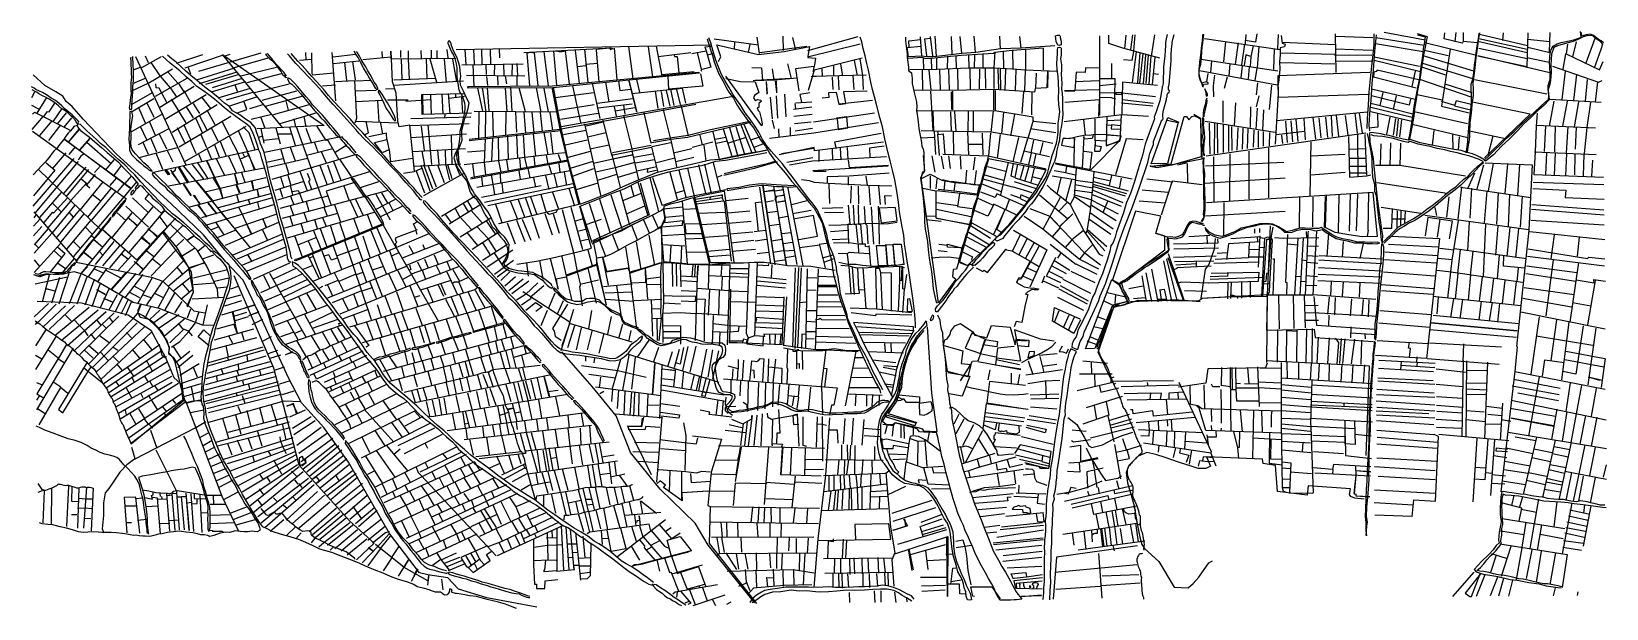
# Model space of a CAD drawing. Extents: x 633026 to 640041, y 824851 to 827423.
import ezdxf

# ---------------------------------------------------------------- set-up
doc = ezdxf.new("R2010")
doc.units = 0
doc.layers.get('0').update_dxf_attribs({"linetype": 'CONTINUOUS'})

msp = doc.modelspace()

# ---------------------------------------------------------------- linework, layer by layer
at = {"color": 1}
for points in [[(636372.07, 827402.99), (636374.49, 827338.69)], [(637782.2, 827403.83), (637782.6, 827050)], [(638051.2, 827303.9), (637887.07, 827349.42), (637824.5, 827369.52), (637823.78, 827406.62)], [(637895.65, 827346.61), (637900.94, 827406.29)], [(637922.26, 827342.24), (637931.28, 827408.04)], [(637935.15, 827337.01), (637942.3, 827408.19)], [(638015.1, 827312.65), (638028.69, 827407.75)], [(638483.06, 827412.85), (638477.93, 827375.43), (638431.93, 827382.92), (638431.23, 827368.06)], [(638433.93, 827384.52), (638436.52, 827409.75)], [(638592.06, 827405.3), (638597.02, 827370.94), (638609.45, 827367.28), (638607.36, 827354.88), (638587.17, 827350.78), (638586.91, 827319.05), (638584.4, 827287.97), (638585.5, 827256.03), (638582.09, 827208.06), (638576.63, 827179.18), (638577.96, 827146.35), (638564.54, 826920.93)], [(638578.27, 827410.29), (638575.3, 827346.57)], [(638832.29, 827412.33), (638834.8, 827240.9)], [(639233.63, 827385.05), (639050.24, 827418.38)], [(639402.52, 827374.93), (639397.85, 827371.04), (639318.16, 827390.23), (639320.29, 827416.58)], [(639367.61, 827377.16), (639370.88, 827418.83)], [(639464.65, 827372.83), (639404.28, 827378.32), (639404.42, 827418.38)], [(639690.2, 827417.46), (639685.47, 827265.96), (639468.37, 827313.25)], [(639689.63, 827359.18), (639475.41, 827409.65)], [(639579.95, 827383.37), (639582.2, 827416.7)], [(639787.66, 827330.78), (639789.65, 827418.11)], [(634589.38, 827306.31), (634587.75, 827334.17)], [(634627.61, 827301.88), (634626.33, 827335.1)], [(634732.2, 826800.7), (634711.09, 827005.12), (634663.24, 826998.45), (634658.31, 827024.46), (634649.81, 827148.35), (634634.61, 827198.93), (634627.43, 827336.23)], [(634670.56, 827307.34), (634671.34, 827338.37)], [(634704.78, 827303.06), (634705.93, 827337.66)], [(634763.01, 827302.56), (634762.14, 827338.46)], [(634808.04, 827304.49), (634807.62, 827340.18)], [(634833.47, 827304.73), (634832.85, 827338.63)], [(634881.85, 827306.28), (634877.38, 827343.68)], [(636055.53, 827361.94), (634917.39, 827341.22)], [(634956.2, 827342.79), (634960.49, 827276.34)], [(634994.79, 827344.8), (634998.19, 827277.44)], [(635029.84, 827344.52), (635032.11, 827278.25)], [(635068.48, 827343.63), (635070.71, 827279.6)], [(635108.4, 827345.88), (635110.44, 827305.51)], [(635218.74, 827329.28), (635609.27, 827349.7)], [(635308.64, 827333.08), (635328.02, 827181.61)], [(635366.6, 827183.63), (635353.03, 827335.19), (635365.71, 827337.42), (635375.14, 827334.24), (635388.99, 827334.03), (635403, 827337.18), (635420.54, 827188.58)], [(635447.18, 827338.39), (635464.91, 827191.81)], [(635489.3, 827342.25), (635503.44, 827197.17)], [(635541.09, 827342.04), (635553.65, 827197.82)], [(635541.73, 827344.28), (635600.1, 827350.66), (635604.48, 827342.7), (635613.33, 827347.54), (635616.22, 827348.04)], [(635621.56, 827349.24), (635633.61, 827208.59)], [(635684.84, 827356.15), (635704.99, 827211.62)], [(635772.13, 827355.44), (635792.55, 827221.18)], [(635807.82, 827357.4), (635834, 827225.7)], [(635966.88, 827324.68), (636030.51, 827337.17), (636052.11, 827263.66), (636007.2, 827253.05), (636010, 827246.18)], [(636053.61, 827356.77), (636025.77, 827352.94), (636031.37, 827338.97)], [(636264.4, 827362.88), (636066.79, 827388.39)], [(636086.32, 827289), (636095.72, 827309.82), (636078.8, 827364.48), (636263.39, 827320.13), (636377.92, 827334.46), (636491.45, 827356.21), (636483.7, 827313.14), (636484.45, 827307.08), (636517.34, 827303.69), (636512.99, 827275.29), (636506.65, 827244.39)], [(636156.71, 827375.63), (636155.54, 827345.03)], [(636225.68, 827364.85), (636218.26, 827331.01)], [(636256.97, 827397.88), (636266.69, 827325.35)], [(636479.76, 827355.83), (636269.8, 827328.31)], [(636416.02, 827396.15), (636426.81, 827345.46)], [(636707.05, 827399.54), (636482.03, 827336.96)], [(636716.7, 827367.05), (636488.23, 827310.73)], [(636962.82, 826102.76), (636962.82, 826119.41), (636961.4, 826141.88), (636959.16, 826175.14), (636952.67, 826223.87), (636946.72, 826265.63), (636941.24, 826305.82), (636934.03, 826358.36), (636926.95, 826400.11), (636920.8, 826440.07), (636914.71, 826475.3), (636911.04, 826515.29), (636902.13, 826559.26), (636892.34, 826619.64), (636887.28, 826662.31), (636880.78, 826711.94), (636871.57, 826761.98), (636862.3, 826799.65), (636850.65, 826846.73), (636840.23, 826886.86), (636827.1, 826944.27), (636816.05, 826997.66), (636804.92, 827039.58), (636791.86, 827091.59), (636780.31, 827131.7), (636771.78, 827164.88), (636764.38, 827196.72), (636754, 827250.57), (636745.44, 827285.78), (636738.75, 827315.16), (636730.9, 827347.89), (636724.67, 827376.83), (636717.63, 827398.55)], [(636918.29, 827397.83), (636918.94, 827382.31), (636925.82, 827321.45), (636926.47, 827306.61), (636929.44, 827285.95), (636932.9, 827262.16), (636932.85, 827249.33), (636945.58, 827238.93), (636947.12, 827224.55), (636949.04, 827215.58), (636948.23, 827191.73), (636952.77, 827171.54), (636957.75, 827151.81), (636962.49, 827133.43), (636967.3, 827110.33), (636969.4, 827087.18), (636968.48, 827071.43), (636968.5, 827070.08), (636970.73, 827054.59), (636971.79, 827042.23), (636975, 827021.13), (636978.77, 826990.58), (636980.78, 826974.64), (636985.8, 826952.44), (636989.93, 826929.1), (636991.97, 826910.9), (636997.28, 826900.63), (636999.97, 826884.24), (637000.2, 826850.05), (637001.53, 826817.01), (637002.66, 826799.7), (636993.8, 826789.01), (636985.74, 826769.33), (636987.02, 826757.65), (636989.72, 826740.82), (636992.11, 826730.05), (636994.03, 826703.54), (636996.79, 826681.75), (636999.12, 826658.84), (637001.27, 826631.88), (637003.94, 826600.65), (637003.87, 826571.18), (637006.5, 826542.64), (637011.07, 826519.99), (637017.13, 826487), (637019.88, 826449.47), (637024.61, 826414.89), (637028.83, 826384.58), (637032.13, 826373.38), (637036.6, 826341.5), (637038.59, 826309.8), (637042.41, 826276.11), (637050.05, 826242.47), (637054.14, 826222.51), (637058.99, 826212.68)], [(636931.81, 827310.95), (636925.87, 827351.81), (636987.19, 827358.47)], [(637531.44, 827349.23), (637454.59, 827343.49), (637394.14, 827338.87), (637316.43, 827329.52), (637311.31, 827325.86), (637167.7, 827316.31), (637104.8, 827309.64), (637034.03, 827303.08), (637010.43, 827301.87), (636993.27, 827306.59), (636930.34, 827302.84)], [(637584.39, 827359.83), (637434.05, 827348.62), (637341.87, 827345.38), (637231.4, 827330.2), (637169.39, 827324.44), (637058.67, 827311.28), (637040.91, 827310.82), (637013.03, 827309.55), (636993.64, 827312.67), (636932.5, 827309.84)], [(636934.61, 827353.95), (636932.91, 827380.92), (636985.46, 827387.02)], [(636991.38, 827313.99), (636985.3, 827399.39)], [(637013.42, 827314.05), (637004.77, 827389.97), (637029.93, 827392.78)], [(637040.63, 827314.86), (637029.82, 827401.1)], [(637057.53, 827312.16), (637051.63, 827401.84)], [(637127.36, 827321.63), (637124.07, 827400.99)], [(637170.05, 827325.79), (637162.3, 827401.5)], [(637230.72, 827330.64), (637225.28, 827401.65)], [(637341.88, 827344.71), (637338.42, 827402.24)], [(637353.91, 827336.09), (637354.92, 827260.08)], [(637395.71, 827339.57), (637396.32, 827258.82)], [(637434.04, 827349.52), (637427.5, 827401.62)], [(637453.72, 827341.46), (637452.66, 827251.02)], [(637531.45, 827348.78), (637532.5, 827252.3)], [(637934.96, 827334.08), (637926.72, 827293.71), (637889.12, 827296.36)], [(638586.16, 827341.99), (638250.23, 827390.85)], [(638343.99, 827379.27), (638335.76, 827287.8)], [(638399.88, 827372.81), (638386.98, 827277.46)], [(638428.32, 827366.67), (638415.14, 827275.14)], [(638467.11, 827359.98), (638457.17, 827311.92), (638434.13, 827319.27), (638427.11, 827271.69)], [(638492.13, 827356.94), (638485.08, 827260.99)], [(638561.38, 827344.14), (638557.86, 827253.19)], [(638834.06, 827363.75), (638596.98, 827373.87)], [(638997.31, 827338.47), (638833.43, 827343.71)], [(638999.93, 827395.21), (638834.69, 827400.66)], [(639224.2, 827332.72), (639011.54, 827367.69)], [(639228.32, 827361.35), (639013.42, 827395.39)], [(639336.27, 827315.09), (639230.43, 827338.2)], [(639455.71, 827318.03), (639237.19, 827371.15)], [(639344.65, 827344.45), (639305.96, 827090.34), (639428.77, 827060.25)], [(639687.79, 827328.32), (639468.63, 827378.73)], [(639687.25, 827301.09), (639471.96, 827347.95)], [(639688.04, 827343.18), (639472.08, 827390.03)], [(639788.4, 827376.92), (639689.24, 827387.75)], [(639788.83, 827327.65), (639690.18, 827351.31)], [(639867.96, 827366.5), (639861.34, 827323.66), (640010.12, 827252.06), (640026.27, 827290.08)], [(639905.39, 827377.58), (639889.86, 827310.32)], [(639988.92, 827391.29), (639949.19, 827282.3)], [(640023.44, 827367.22), (640015, 827342.36), (639985.5, 827259.39)], [(633479.49, 827252.86), (633516.56, 827265.15)], [(633714.64, 826827.47), (633490.95, 827309.8)], [(633517.27, 827262.71), (633604.81, 827312.11)], [(633547.71, 827283.81), (633533.78, 827312.59)], [(633598.8, 827225.79), (633559.75, 827284.93)], [(633672.01, 827281.82), (633789.54, 827320.77)], [(633880.18, 827317.29), (633708.34, 827259.06)], [(633723.21, 827263.34), (633733.76, 827234.98)], [(634047.11, 827326.57), (633769.51, 827244.55)], [(634145.74, 826993.94), (633877, 827320.58), (634330.06, 827003.77), (634030.03, 826989.61)], [(633909.78, 827321.17), (633887.17, 827313.18)], [(634078.51, 827305.05), (633929.17, 827260.84)], [(633957.93, 827225.22), (634117.61, 827264.94)], [(634275.18, 827298.37), (634219.48, 827294.23)], [(634248.89, 827296.33), (634248.29, 827329.11)], [(634276.6, 827232.58), (634275.09, 827328.04)], [(634381.82, 827114.02), (634365.85, 827330.14)], [(634469.31, 827320.86), (634370.26, 827308.35)], [(634483.9, 827291.46), (634371.9, 827279.6)], [(634429.94, 827204.14), (634422, 827284.98)], [(634469.37, 827207.31), (634457.38, 827289.64)], [(634626.15, 827308.54), (634502.1, 827296.47)], [(634916.51, 827302.22), (634626.97, 827300.3)], [(634676.57, 827209.96), (634673.56, 827302.04)], [(634710.25, 827210.35), (634705.25, 827301.5)], [(634788.09, 827211.77), (634785.35, 827300.95)], [(634831.67, 827195.38), (634801.89, 827299.47)], [(634874.94, 827195.94), (634866.13, 827300.19)], [(634920.39, 827199), (634902.27, 827299.96)], [(634942.87, 827274.91), (635215.81, 827279.45)], [(634992.43, 827275.11), (634995.66, 827179.4)], [(635049.6, 827274.09), (635050.57, 827230.8)], [(635087.72, 827276.77), (635086.1, 827228.97)], [(635127.68, 827277.02), (635129.2, 827227.93)], [(635166.28, 827278.14), (635165.85, 827226.11)], [(635187.68, 827280.07), (635190.39, 827226.54), (635187.34, 827222.69), (635187.63, 827180.28)], [(635246.34, 827180.41), (635233.07, 827326.63), (635245.06, 827330.41), (635252.63, 827331.65), (635265.41, 827328.75), (635280.91, 827181.91)], [(635455.8, 827266.44), (635495.22, 827271.81)], [(635493.78, 827277.37), (635548.84, 827281.68)], [(635817.1, 827311.35), (635962.32, 827330.18)], [(635887.98, 827317.95), (635889.88, 827311.06), (635901.93, 827311.27), (635909.88, 827239.3)], [(635991.58, 827329.35), (636008.5, 827255.31)], [(636038.87, 827318.57), (636063.52, 827325.92)], [(636234.22, 827263.29), (636277.67, 827260.94), (636281.55, 827205.2)], [(636392.59, 827279.77), (636409.21, 827212.96), (636248.5, 827204.09)], [(636510.63, 827266.48), (636429.33, 827256.64), (636443.45, 827158.75)], [(636726.07, 827304.87), (636511.73, 827251.43), (636485.26, 827160.88)], [(636598.75, 827270.79), (636598.7, 827223.56)], [(636628.81, 827277.26), (636638.71, 827225.88)], [(636689.77, 827294.26), (636703.71, 827226.52)], [(636715.09, 827301.35), (636727.76, 827227.73), (636730.16, 827165.23)], [(636997.57, 827304.85), (636998.24, 827253.8)], [(637033.81, 827303.08), (637035.12, 827254.51)], [(637057.17, 827305.41), (637056.26, 827255.24)], [(637106.16, 827308.76), (637103.71, 827256.31)], [(637143.23, 827312.84), (637144.62, 827258.2)], [(637199.4, 827317.41), (637200.61, 827260.06)], [(637225.91, 827319.78), (637224.9, 827260.38)], [(637263.89, 827322.31), (637263.11, 827262.01)], [(637316.63, 827332), (637312.16, 827261.31)], [(637836.03, 827279.92), (637835.56, 827212.88)], [(637946, 827332.43), (637928.68, 827196.56)], [(637963.16, 827327.71), (637951.65, 827194.62)], [(637975.36, 827323.37), (637961.56, 827193.62)], [(637987.57, 827318.58), (637976.9, 827190)], [(637999.97, 827316.72), (637989.45, 827193.54)], [(638011.94, 827312.83), (638003, 827189.45)], [(638028.65, 827308.1), (638017.43, 827186.49)], [(638576.4, 827246.68), (638234.81, 827299.06)], [(638281.95, 827290.24), (638277.88, 827241.13)], [(638364.03, 827277.6), (638358.88, 827225.11)], [(638418.35, 827270.68), (638412.55, 827215.92)], [(638448.79, 827265.46), (638445.68, 827212.09)], [(638456.29, 827310.79), (638453.93, 827268.23)], [(638831.38, 827277.98), (638588.52, 827282.85)], [(638832.38, 827320.97), (638590.85, 827327.21)], [(638996.47, 827316.64), (638829.49, 827318.23)], [(638994.79, 827290.74), (638835.04, 827289.96)], [(639208.64, 827267.48), (639006.48, 827308.89)], [(639211.89, 827243.23), (639006.91, 827293.37)], [(639324.81, 827228.76), (639218.36, 827264.46)], [(639445.41, 827212.59), (639223.32, 827280.28)], [(639450.59, 827246.18), (639224.66, 827314.73)], [(639789.1, 827239.67), (639468.13, 827314.6)], [(639784.9, 827284.84), (639685.84, 827305.8)], [(639799.73, 827269.29), (640005.89, 827198), (640022.22, 827205.42)], [(639857.73, 827324.06), (639846.95, 827254.84)], [(635276.8, 824857.24), (635054.69, 824899.62), (634928.27, 824937.28), (634880, 824987.54), (634790.62, 825001.99), (634754.29, 825010.03), (634620.66, 825184.91), (634437.93, 825504.28), (634328.13, 825657.94), (634228.97, 825768.01), (634169.46, 825882.83), (634062.44, 826117.16), (633968.8, 826315.33), (633892.04, 826396.78), (633792.69, 826516.68), (633646.52, 826656.93), (633403.99, 826875.83), (633256.61, 827033.03), (633207.58, 827088.19), (633180.82, 827110.48), (633166.08, 827134.78), (633135.12, 827154.31), (633085.02, 827182.87), (633034.12, 827230.63)], [(633477.95, 827190.74), (633536.44, 827216.16)], [(633549.34, 827194.51), (633653.84, 827256.95)], [(633578.8, 827134.75), (633719.6, 827214.6)], [(633645.79, 827171.93), (633600.17, 827224.25)], [(633678.01, 827193.29), (633632.39, 827245.39)], [(633929.86, 827259.74), (633759.04, 827206.66)], [(633774.04, 827191.54), (633941.99, 827243.23)], [(633951.13, 827230.9), (633801.79, 827186.69)], [(633978.72, 827198.16), (633826.74, 827152.34)], [(633832.83, 827173.2), (633966.36, 827215.56)], [(634137.59, 827233.85), (633985.25, 827194.93)], [(634276.65, 827229.91), (634373.76, 827238.36)], [(634380.49, 827199.89), (634465.39, 827205.23), (634473.15, 827035.82), (634466.18, 827014.5)], [(634538.78, 827205.45), (634468.57, 827202.16)], [(634826.86, 827214.26), (634639.39, 827206.16)], [(634950.46, 827201.78), (634640.5, 827181.86)], [(634963.11, 827227.94), (635223.67, 827225.78)], [(635053.16, 827223.26), (635056.77, 827182.92)], [(635101.58, 827224.55), (635102.96, 827183.72)], [(635135.97, 827224.03), (635142.14, 827190.21)], [(635558.72, 827034.95), (635524.05, 827193.07)], [(635582.91, 827196.77), (635597.6, 827109.96)], [(635639.97, 827202.23), (635647.19, 827159.49), (635694.4, 827166.12)], [(635722.49, 827065.48), (635686.12, 827205.71)], [(635686.34, 827205.72), (635722.52, 827063.7)], [(635720.89, 827209), (635733.93, 827152.3)], [(635977, 827244.04), (635832.8, 827230.15)], [(636006.19, 827233.84), (636015.62, 827179.53), (635865.4, 827165.75), (635861.27, 827223.5)], [(636119.26, 827213.63), (636183.77, 827200.09), (636249.25, 827198.48), (636264.95, 827150.55), (636245.78, 827137.47), (636241.19, 827127.51), (636248.99, 827115.47), (636261.31, 827119.46), (636272.37, 827116.68), (636277.82, 827112.93), (636265.36, 827102.87), (636264.93, 827083.96), (636258.43, 827082.53), (636262.84, 827071.79), (636269.01, 827064.9), (636276.37, 827035.3), (636280.73, 827011.52), (636278.82, 827002.72), (636119.12, 827223.98)], [(636435.27, 827215.55), (636334.63, 827205.9), (636239.96, 827203.53)], [(636298.03, 827200.7), (636302.11, 827147.21)], [(636298.27, 827200.02), (636301.47, 827144.28)], [(636325.4, 827257.52), (636332.37, 827206.77)], [(636338.94, 827203.26), (636344.09, 827153.39)], [(636342.75, 827203.98), (636344.81, 827150.25)], [(636546.08, 827256.38), (636547.19, 827223.55), (636499.31, 827221.35)], [(636743.95, 827227.95), (636505.8, 827223.23)], [(636591.78, 827219.42), (636595.65, 827164.58)], [(636618.73, 827222.47), (636621.99, 827163.13)], [(636683.93, 827225.36), (636688.78, 827164.24)], [(637593.78, 827244.78), (637451.77, 827250.11), (637395.02, 827255.43), (637313.32, 827259.08), (637198.8, 827260.27), (637057.85, 827253.91), (636937.54, 827251.87)], [(637551.02, 827246.47), (637548.85, 827172.43), (637496.48, 827169.27), (637493.99, 827153.49), (637314.34, 827164.39), (637126.35, 827160.11), (637032.08, 827161.34), (636959.9, 827159.71)], [(636992.86, 827252.82), (636995.18, 827161.75)], [(637022.78, 827252.32), (637032.08, 827161.34)], [(637070.93, 827251.83), (637073.43, 827164.36)], [(637109.81, 827253.92), (637113.01, 827164.66)], [(637150.05, 827255.57), (637151.7, 827164.72)], [(637205.81, 827257.88), (637206.14, 827164.54)], [(637248.35, 827255.97), (637246.82, 827167.1)], [(637274.18, 827258.56), (637275.59, 827169.05)], [(637312.64, 827259.07), (637312.93, 827168.65)], [(637330.19, 827258.4), (637332.53, 827166.43)], [(637339.9, 827255.83), (637341.36, 827162.27)], [(637363.97, 827255.7), (637360.5, 827160.95)], [(637410.55, 827254.51), (637407.77, 827158.65)], [(637451.99, 827250.56), (637448.26, 827158.06)], [(637500.98, 827237.03), (637498.24, 827171.77)], [(637553.27, 827246.27), (637551.53, 827173.59)], [(637783.2, 827260.33), (637719.76, 827260.61), (637718.46, 827239.9), (637678.62, 827241.85), (637673.64, 827158.78), (637627.3, 827159.07)], [(637779.9, 827203.37), (637674.23, 827199.51)], [(637780.79, 827203.84), (637675.14, 827199.07)], [(637850.06, 827051.56), (637853.35, 827211.77), (637782.26, 827212.4)], [(638041.34, 827181.85), (637884.8, 827197.78), (637882.18, 827055.14)], [(638021.96, 827235.81), (638045.83, 827233.42)], [(638574.32, 827183.43), (638228.74, 827247.67)], [(638265.58, 827235.34), (638258.88, 827198.12), (638241.83, 827194.3)], [(638259.1, 827198.35), (638265.65, 827196.19), (638265.08, 827188.98), (638246.2, 827187.15)], [(638295.15, 827228.53), (638288.37, 827180.51), (638290.14, 827131.71)], [(638351.52, 827219.61), (638338.48, 827168.58)], [(638483.07, 827260.06), (638474.81, 827204.38)], [(638486.88, 827193.74), (638481.27, 827141.46)], [(638987.59, 827240.01), (638577.58, 827225.55), (638578.85, 827130.61), (638978.97, 827144.04)], [(639204.71, 827207.8), (639019.17, 827251.01), (639014.99, 827244.43), (639004.66, 827242.49), (639002.92, 827220.86), (639192.6, 827171.41)], [(639189.12, 827246.3), (639174.51, 827177.7)], [(639442.02, 827129.51), (639209.63, 827209.89)], [(639774.84, 827144.52), (639452.68, 827207.51)], [(639856.52, 827245.97), (639842, 827119.54)], [(639906.9, 827230.89), (639894.24, 827117.31)], [(639955.11, 827209.93), (639945.6, 827112.82)], [(640001.38, 827199.29), (639990.67, 827107.57)], [(633027.37, 827128.43), (633041.19, 827153.9)], [(633093.4, 827129.19), (633049.83, 827059.24)], [(633471.98, 827065.57), (633570.52, 827123.88)], [(633473.39, 827159.17), (633546.04, 827192.22)], [(633474.47, 827100.01), (633565.32, 827151.25)], [(633629.12, 827106.86), (633606.25, 827147.98), (633594.69, 827169.88), (633581.47, 827171.87), (633579.58, 827189.93)], [(633597.55, 827086.63), (633750.63, 827179.21)], [(633621.32, 827032.79), (633804.45, 827142.9)], [(633672.18, 827133.56), (633647.16, 827170.17)], [(633706.2, 827153.83), (633681.83, 827192.02)], [(633735.46, 827105.01), (633705.68, 827158.07)], [(633825.02, 827080.3), (633786.17, 827128.94)], [(633857.29, 827128.13), (634001.54, 827170.02)], [(634016.35, 827153.11), (633892.95, 827117.85)], [(633905.29, 827089.74), (634032.32, 827133.99)], [(633944.51, 827153.37), (633932.8, 827184.16)], [(634019.95, 827151.62), (634173.18, 827190.32)], [(634207.01, 827157.92), (634051.62, 827115.38)], [(634068.81, 827090.26), (634232.19, 827134.95)], [(634321.72, 827180.53), (634379.86, 827185.16)], [(634561.7, 827159.91), (634470.51, 827156.91)], [(634642.77, 827167.4), (634603.07, 827166.68)], [(634986.51, 827059.65), (634766.43, 827053.42), (634765.24, 827143.08), (634953.48, 827146.28)], [(634770.21, 827053.71), (634768.43, 827139.35)], [(634807.04, 827052.82), (634805.42, 827142.03)], [(634858.97, 827055.55), (634855.57, 827144.5)], [(634891.28, 827057.7), (634883.64, 827146.8)], [(634954.61, 827133.14), (634885.61, 827124.52)], [(634916.75, 827129.55), (634916.67, 827146.06)], [(634947.47, 827059.39), (634943.06, 827130.03)], [(635012.56, 827170.31), (635035.11, 827067.79)], [(635033.72, 827173.14), (635049.43, 827065.81)], [(635055.81, 827173.75), (635062.57, 827067.83)], [(635136.19, 827172.69), (635143.41, 827065.66)], [(635160.05, 827174.45), (635165.05, 827066.49)], [(635196.45, 827173.52), (635224.21, 827066.62)], [(635273.93, 827172.64), (635294.33, 827065.17)], [(635307.93, 827168.99), (635327.81, 827065.3)], [(635343.34, 827173.62), (635379.84, 826987.63), (635412.66, 826846.45), (635463.6, 826652)], [(635469.16, 826652.99), (635417.4, 826843.63), (635384.91, 826991.74), (635350.92, 827174.42)], [(635530.61, 827149.2), (635359.09, 827128.13)], [(635385.22, 826999.11), (636144.34, 827133.55)], [(635435.41, 827180.58), (635470.62, 827017.56)], [(635704.96, 827123.67), (635545.05, 827102.13)], [(635699.87, 827146.57), (635923.81, 827170.34), (635938.82, 827103.41)], [(635803.71, 827157.53), (635815.32, 827080.27)], [(635830.08, 827155.98), (635840.85, 827088.53)], [(635853.22, 827160.18), (635868.73, 827090.13)], [(635871.44, 827165.41), (635886.52, 827093.79)], [(635899.58, 827164.34), (635914.81, 827097.41)], [(636316.06, 827129.85), (636324.98, 827033.7)], [(636342.07, 827136.27), (636348.78, 827037.16)], [(636379.76, 827144.19), (636385.81, 827043.27)], [(636492.6, 827149.73), (636448.62, 827141.72), (636454.93, 827106.94)], [(636772.21, 827115.4), (636623.52, 827098.59), (636611.81, 827150.85), (636575.6, 827150.15), (636576.77, 827129.24), (636547.57, 827126.16)], [(636747.82, 827156.69), (636643.24, 827154.86), (636651.8, 827103.01)], [(637030.79, 827157.05), (637040.98, 826981.28)], [(637121.92, 827154.88), (637124.32, 827074.83)], [(637127.95, 827157.88), (637128.16, 827073.76)], [(637310.11, 827160.96), (637310.36, 827073.91)], [(637317.55, 827159.71), (637317.6, 827070.63)], [(637444.27, 827153.73), (637437.43, 827058.04)], [(637480.74, 827151.29), (637479.57, 827052.3)], [(637672.99, 827157.42), (637627.77, 827157.95)], [(637780.22, 827162.44), (637672.94, 827160.57)], [(637857.49, 827187.75), (637782.23, 827180.46)], [(637855.29, 827149.26), (637782.88, 827148.08)], [(637855.43, 827122.27), (637836.01, 827127.41), (637783.36, 827128.96)], [(637857.29, 827151.53), (637881.59, 827150.95), (637879.93, 827140.58), (637857.19, 827142.08), (637857.06, 827151.53)], [(638031.88, 827131.57), (637884.09, 827148.96)], [(638493.05, 827135.99), (638480.42, 827087.44)], [(638549.33, 827184.22), (638537.95, 827075.61)], [(639167.39, 827120.9), (639162.8, 827094.29), (638993.7, 827136.36)], [(639188.55, 827120.51), (638993.98, 827165.62)], [(639045.04, 827150.55), (639031.62, 827093.44)], [(639104.63, 827136.49), (639091.46, 827077.59)], [(639309.2, 827117.61), (639197.94, 827141.56)], [(639441.97, 827150.21), (639321.76, 827188.21)], [(633059.33, 827076.59), (633027.8, 827092.97)], [(633200.03, 826982.1), (633040.63, 827062.19), (633035.33, 827058.97), (633030.27, 827055.09)], [(633079.8, 827042.38), (633097.88, 827066.8), (633105.06, 827064.48), (633129.79, 827103.08)], [(633161.89, 827080.02), (633123.21, 827023.31)], [(633143.93, 827012.54), (633181.44, 827060.07)], [(633470.28, 826975.53), (633612.16, 827057.42)], [(633533.22, 827014.2), (633504.03, 827083.35)], [(633571.84, 827039.26), (633539.57, 827106.11)], [(633682.28, 827069.87), (633649.62, 827121.31)], [(633652.32, 826974.18), (633852.62, 827097.78)], [(633714.31, 827015.96), (633682.3, 827068.53)], [(633747.62, 827038.68), (633716.13, 827087.24)], [(633776.53, 827057.52), (633747.34, 827102.55)], [(633843.57, 827006.49), (633808.85, 827073.08)], [(633939.3, 827059.57), (633985.41, 827075.58), (633972.45, 827113.72)], [(633985.65, 827074.92), (633971.59, 827112.14)], [(634061.53, 827097.71), (633997.19, 827078.25)], [(634005.17, 827031.99), (634096.68, 827054.18)], [(634267.45, 827097.67), (634102.97, 827051.62)], [(634134.01, 827013.59), (634297.76, 827062.52)], [(634171.32, 827071.82), (634160.51, 827114.01)], [(634586.6, 827115.52), (634472.26, 827109.42)], [(634574.52, 827019.37), (634568.34, 827113.62)], [(634703.24, 827117.41), (634611.55, 827117.31)], [(634804.05, 827119.02), (634693.99, 827111)], [(634867.56, 827037.19), (634868.62, 827052.82)], [(635370.47, 827064.04), (634997.85, 827066.48)], [(635018.61, 827066.84), (635017.6, 826944.93)], [(635048.09, 827065.79), (635046.97, 826951.03)], [(635079.82, 827064.33), (635082.18, 826954.09)], [(635138.76, 827063.8), (635137.87, 826961.09)], [(635182.3, 827063.22), (635185.87, 826973.76)], [(635219.36, 827062.97), (635225.88, 826970.66)], [(635254.41, 827063.13), (635264.03, 826972)], [(635291.03, 827062.21), (635300.99, 826977.78)], [(635348.21, 826983.51), (635335.47, 827061.42)], [(635532.87, 827096.56), (635374.37, 827071.03)], [(635550.28, 827058.02), (635381.54, 827031.19)], [(635385.85, 826988.85), (635985.11, 827098.86)], [(635702.02, 827099.95), (635548.76, 827081.66)], [(635620.75, 827088.27), (635629.53, 827045.11)], [(635713.7, 827083.41), (635625.13, 827067.36)], [(635662.61, 827094.13), (635668.21, 827054.94)], [(635753.38, 827061.11), (635784.97, 826926.16)], [(635837.64, 827080.66), (635872.19, 826942.86)], [(635918.18, 827096.13), (635950.94, 826958.74)], [(636501.76, 827086.64), (636420.25, 827075.44)], [(636502.42, 827053.81), (636421.11, 827044.19)], [(636426.42, 827102.07), (636428.73, 827080.5)], [(636501.47, 827108.68), (636428.88, 827103.45)], [(636780.15, 827058.59), (636508.72, 827019.47)], [(636622.41, 827097.45), (636653.16, 827102.36)], [(637588.54, 827011), (637487.17, 827022.26), (637487.13, 827042.05), (637316.04, 827069.49), (637041.4, 827068.79), (636972.78, 827069.91)], [(637040.08, 827066.3), (637043.01, 826980.86)], [(637119.05, 827064.87), (637121.99, 826978.53)], [(637137.25, 827066.9), (637143.58, 826978.81)], [(637197.96, 827068.83), (637197.15, 826976.82)], [(637220.9, 827068.91), (637220.56, 826975.55)], [(637309.52, 827068.95), (637299.54, 826973.45)], [(637355.26, 827063.26), (637345.97, 826966.64)], [(637404.43, 827053.33), (637386.56, 826958.4)], [(637625.52, 827021.61), (637881.98, 827053.11), (638001.74, 827046.37)], [(637779.75, 827044.56), (637782.37, 827118.38), (637628.21, 827106.9)], [(638020.28, 827090.03), (637881.08, 827104.38)], [(638023.27, 827101.99), (637883.15, 827118.13)], [(638203.41, 827054.95), (638232.67, 827037.56), (638238.48, 826854.7), (638099.55, 826828.1), (638013.69, 826821.11)], [(638332.46, 827113.82), (638331.72, 827017.28)], [(638388.15, 827104.89), (638383.22, 827002.67)], [(638455.22, 827087.33), (638454.2, 826994.61)], [(638485.67, 827081.66), (638479.51, 826986.62)], [(638513.22, 827074.38), (638509.26, 826982.97)], [(638974.65, 827063.43), (638572.16, 827024.54)], [(638919.78, 827060.9), (638931.11, 826970.14)], [(638940.06, 827058.69), (638952.46, 826972)], [(639021.54, 827056.85), (639023.01, 826997.24), (638982.34, 826992.88)], [(639174.12, 827021.53), (638990.6, 827065.22)], [(639175.89, 827040.46), (638990.79, 827084.34)], [(639178.17, 827055.11), (638991.24, 827101.68)], [(639422.43, 827012.02), (639183.66, 827065.31)], [(639365.99, 827094.07), (639305.45, 827111.26)], [(639438.39, 827097.74), (639371.58, 827113.5), (639364.43, 827092.47), (639435.79, 827073.4)], [(639498.05, 826859.34), (639701.33, 827055.34), (639444.56, 827107.49)], [(639732.56, 827058.45), (639727.69, 827001.68), (639723.16, 826886.19), (639717.29, 826786.43), (640028.19, 826774.37)], [(639787.77, 827001.59), (639808.11, 827113.01)], [(640017.69, 827106.81), (639790.48, 827119.53)], [(639866.17, 827112.66), (639844.48, 827000.99)], [(639898.29, 826998.78), (639917.51, 827109.97)], [(639970.18, 827108.65), (639953.02, 826995.46), (639942.18, 826879.66)], [(633077.74, 827045.24), (633027.72, 826986.55)], [(633229.75, 827004.06), (633214.45, 826999.32), (633208.13, 826990.95), (633197.87, 826978.49), (633189.1, 826970.08), (633179.75, 826956.75), (633169.34, 826940.05), (633159.94, 826929.39), (633147.27, 826914.88), (633138.81, 826901.34), (633125.63, 826890.39), (633117.56, 826880.21), (633107.32, 826866.64), (633095.99, 826851.48), (633085.28, 826839.69), (633073.46, 826827.2), (633033.86, 826784.09)], [(633062.56, 826959.97), (633117.61, 827024.33)], [(633155.19, 827006.72), (633102.02, 826937.26)], [(633171.21, 826996.75), (633206.15, 827038.43)], [(633236.73, 826988.35), (633189.82, 826930.6)], [(633190.49, 826930.39), (633237.68, 826985.24)], [(633502.35, 826919.39), (633636.85, 826989.75)], [(633539.71, 826940.18), (633512.28, 826999.08)], [(633578.22, 826959.2), (633551.16, 827022.57)], [(633708.79, 826927.19), (633676.32, 826993.15)], [(633683.2, 826909.75), (633913.42, 827045.96)], [(633736.24, 826940.43), (633705.56, 827005.97)], [(633709.2, 826843.9), (633982.58, 827001.67)], [(633787.71, 826971.3), (633757.7, 827037.08)], [(633808.03, 826983.73), (633774.9, 827049.23)], [(633857.88, 826932.83), (633828.17, 826994.15)], [(633906.28, 826960.74), (633875.68, 827021.37)], [(634022.5, 826894.75), (633996.29, 826972.22), (633969, 826998.96)], [(634047.22, 826989.03), (634061.33, 826924.81)], [(634066.38, 826990.72), (634047.8, 827043.47)], [(634113.62, 826994.03), (634132.99, 826922.1)], [(634175.14, 826996.93), (634202.12, 826911.75)], [(634194.33, 827033.2), (634201.66, 826998.31)], [(634333.52, 826642.19), (634206.36, 826997.72)], [(634248.96, 826998.28), (634239.85, 827044.96)], [(634247.27, 826992.67), (634273.05, 826924.87)], [(634450.87, 826776.62), (634399.72, 826854), (634397.08, 826851.72), (634345.98, 826938.47), (634339.08, 826937.22), (634297.29, 827002.72)], [(634654.69, 827014.58), (634472.52, 827021.75)], [(634512.61, 826964.03), (634527.19, 826971.88), (634516.65, 827024.11)], [(634591.29, 826967.69), (634580.97, 827020.15)], [(634975.55, 827012.16), (634709.79, 827002.86)], [(634982.61, 827040.84), (634715.68, 827034.65)], [(634775.81, 826893.19), (634763.36, 827001.16)], [(634808.42, 826829.97), (634792.91, 827007.72)], [(635381.19, 826986.99), (634975.02, 826941.74)], [(635494.46, 826982.26), (635395, 826963.12)], [(635488.6, 827010.96), (635562.1, 826687.43)], [(635571.96, 827018.44), (635491.24, 827000.29)], [(635570.24, 827027.34), (635609.1, 826872.64), (635786.84, 826908.33), (635816.06, 826794.54)], [(635662.51, 827048.59), (635700.69, 826894.78)], [(636230.51, 827018.08), (636059.11, 826977.37), (635947.28, 826950.64), (635874.45, 826941.11), (635788.53, 826927.11)], [(635796.16, 826937.29), (635869.41, 826948.84), (635950.44, 826961.63), (636050.68, 826986.82), (636150.34, 827006.86), (636225.51, 827023.35)], [(636107.11, 826989.59), (636146.82, 826862.81)], [(636134.92, 826994.98), (636172.44, 826865.94)], [(636163.63, 826999.95), (636202.39, 826876.51)], [(636186.06, 827006.59), (636234.43, 826882.87)], [(636198.94, 827010.83), (636250.42, 826887.83)], [(636798.26, 827015.87), (636510.72, 826969.79), (636313.54, 826945.59)], [(636325.28, 827027.63), (636334.09, 826990.63)], [(636353.68, 826989.09), (636354.19, 826950.85)], [(636405.56, 826995.84), (636404.94, 826957.6)], [(636499.28, 827018.45), (636425.13, 827012.3)], [(636504.81, 826991.3), (636428.05, 826978.6)], [(636614.48, 827033.47), (636619.14, 826986.96), (636661.79, 826993.38), (636656.88, 827042.35), (636611.5, 827037.48)], [(637487.57, 827026.09), (637462.98, 826946.14)], [(637588.38, 826971.63), (637475.68, 826989.72)], [(637879.08, 827051.5), (637873.16, 826937.6), (637744.65, 826805.89), (637584.78, 826835.72)], [(637710.89, 827029.03), (637718.32, 826960.75)], [(637761.43, 827034.65), (637761.43, 826966.49), (637763.02, 826914.55), (637791.41, 826910.88), (637790.97, 826909.75), (637784.51, 826888.29), (637761.34, 826888.44), (637762.95, 826919.28)], [(637816.22, 827042.12), (637812.96, 826913.64), (637870.71, 826935.54), (637878.98, 826956.8), (637815.71, 826961.36)], [(637877.14, 827027.85), (637817.79, 827025.5)], [(637818.02, 827007.73), (637836.27, 827005.72), (637835.35, 826989.74), (637874.97, 826988.01)], [(637875.9, 827002.64), (637836.03, 827006.62)], [(638012.76, 826823.34), (638101.5, 826833.98), (638159.9, 827044.24), (638170.93, 827043.94), (638180.34, 827029.89), (638194.11, 827043.8), (638206.44, 827046.66), (638225.23, 827038.36), (638232.05, 827033.28), (638235.19, 826865.24), (638105.63, 826827.73), (638040.08, 826815.83), (638008.96, 826821.27), (638011.59, 826826.48)], [(638084.96, 827027.72), (638133.93, 827017.57), (638085.29, 826834.21), (638013.53, 826833.03), (638087.28, 827039.23), (638135.94, 827018.5)], [(638565.42, 826972.92), (638253.57, 827022.54)], [(638271, 827014.9), (638274.41, 826877.01)], [(638294.63, 827014.09), (638294.21, 826877.27)], [(638307.5, 827011.33), (638309.02, 826880.4)], [(638334.1, 827007.19), (638333.49, 826884.32)], [(638356.87, 827003.89), (638357.96, 826888.7)], [(638371.11, 826999.58), (638372.99, 826892.05)], [(638398.85, 826994.55), (638394.56, 826894.14)], [(638421.84, 826991.71), (638418.36, 826898.5)], [(638443.44, 826991.54), (638440.81, 826902.18)], [(638470.32, 826984.03), (638467.3, 826907.03)], [(638611.1, 827023.48), (638618.89, 826929.08)], [(638634.48, 827025.59), (638642.25, 826931.64)], [(638657.36, 827030.4), (638666.76, 826933.09)], [(638692.63, 827035.14), (638699.07, 826940.05)], [(638733.53, 827039.29), (638744.26, 826943.35)], [(638760.32, 827038.07), (638768.47, 826949.52)], [(638789.31, 827041.16), (638798.62, 826950.37)], [(638814.67, 827045.54), (638819.48, 826954.93)], [(638837.13, 827048.54), (638847.81, 826956.88)], [(638876.73, 827049.3), (638888.93, 826961.03)], [(639075.3, 827041.37), (639061.22, 826966.03)], [(639101.26, 827034.74), (639090.09, 826961.23)], [(639113.45, 827032.2), (639106.13, 826956.5)], [(639127.87, 827030.14), (639119.21, 826953.97)], [(639423.04, 826949.47), (639176.09, 827008.73)], [(639272.52, 826982.12), (639264.84, 826916.76)], [(639992.22, 826991.71), (639727.88, 827004.84)], [(639769.07, 827003.36), (639762.95, 826888.75)], [(639811.36, 826886.24), (639814.54, 827001.94)], [(639868.81, 826999.29), (639861.81, 826883.09)], [(639903.01, 826898.04), (639907.77, 826997.11)], [(633448.55, 826675.85), (633030.13, 826977)], [(633467.79, 826722.38), (633169.49, 826944.07)], [(633470.01, 826722.87), (633174.92, 826939.93)], [(633286.96, 826949.77), (633239.31, 826895.36)], [(633288.57, 826947.35), (633242.01, 826894.3)], [(633272.36, 826930.54), (633380.52, 826835.02)], [(633547.39, 826874.43), (633523.17, 826928.71)], [(633583.61, 826884.7), (633558.11, 826947.66)], [(633629.37, 826898.05), (633596.63, 826966.23)], [(633760.18, 826877.44), (633732.93, 826938.13)], [(633807.7, 826904.44), (633780.22, 826965.8)], [(633862.96, 826862.35), (633840.44, 826921.57)], [(633895.29, 826865.62), (633866.76, 826935.45)], [(633947.55, 826877.75), (633906.76, 826958.52)], [(633990.05, 826886.56), (633948.36, 826979.83)], [(634054.52, 826955.92), (634037.43, 826951.15)], [(634124.99, 826945.38), (634059.99, 826937.06)], [(634396.37, 826952.1), (634063.4, 826884.47)], [(634184.63, 826965.65), (634121.93, 826966.07)], [(634303.2, 826885.93), (634287.73, 826927.37)], [(634377.95, 826885.5), (634430.69, 826917.47)], [(634608.3, 826940.34), (634606.87, 826969.98), (634527.97, 826953.38)], [(634723.6, 826856.54), (634626.14, 826842.94), (634620.69, 826897.06), (634587.71, 826882.63), (634554.31, 826928.2), (634609.38, 826942.36), (634618.76, 826892.78)], [(634963.01, 826965.53), (634717.46, 826948.79)], [(634900.05, 826832.98), (634896.85, 826960.31)], [(635383.77, 826979.89), (634975.57, 826935.72)], [(635045.95, 826944.98), (635042.68, 826838.22)], [(635079.16, 826948.01), (635075.61, 826844.59)], [(635105.24, 826950.48), (635105.92, 826847.58)], [(635146.64, 826957.67), (635149.57, 826853.47)], [(635185.85, 826962.15), (635190.11, 826858.64)], [(635215.27, 826964.67), (635222.41, 826862.56)], [(635260.78, 826966.58), (635271.21, 826867.65)], [(635308.43, 826973.44), (635325.13, 826873.27)], [(635337.04, 826971.48), (635348.24, 826879.26)], [(635500.8, 826938.4), (635404.75, 826915.96)], [(635584.38, 826972), (635504.35, 826952.74)], [(635598.52, 826915.99), (635512.64, 826899.31)], [(635785.6, 826915.45), (635613.16, 826882.98)], [(635873.35, 826927.25), (635789.73, 826909.27)], [(635872.94, 826938.41), (635900.97, 826815.89)], [(636061.05, 826930.07), (635967.94, 826905.46)], [(636000.59, 826966.08), (636013.03, 826918.52)], [(636021.09, 826917.1), (636029.94, 826844.7)], [(636060.48, 826975.38), (636089.41, 826852.44), (636298.73, 826894.93)], [(636118.72, 826951.17), (636071.34, 826941.19)], [(636126.16, 826933.89), (636075, 826923.4)], [(636207.36, 826950.04), (636130.34, 826925.03)], [(636272.71, 826953.63), (636229, 826938.36)], [(636289.07, 826924.45), (636243.41, 826905.57)], [(636820.77, 826929.34), (636513.12, 826890.64), (636511.55, 826906.82), (636356.79, 826873.28)], [(636811.04, 826968.35), (636602.8, 826929.84), (636609.7, 826901.14)], [(636823.47, 826912.28), (636759.04, 826903.11), (636760.49, 826860.84)], [(637044.75, 826950.97), (636988.11, 826947.97)], [(637575.29, 826924), (637465.43, 826947.74), (637300.42, 826975.03), (637044.16, 826979.07), (636988.36, 826980.14)], [(637045.98, 826977.52), (637052.96, 826874.37)], [(637061.44, 826965.13), (637068.3, 826871.2)], [(637061.72, 826977.96), (637063.7, 826964.26), (637086.16, 826966.81), (637093.69, 826872.88)], [(637131.48, 826975.28), (637132.84, 826872.27)], [(637195.59, 826975.67), (637198.73, 826874.04)], [(637196.31, 826920.57), (637260.19, 826920.74)], [(637260.89, 826970.24), (637262.84, 826873.54)], [(637298, 826970.73), (637287.84, 826870.94)], [(637340.14, 826964.53), (637327.37, 826858.87)], [(637421.99, 826950.09), (637397.32, 826841.8)], [(637462.1, 826944.77), (637430.88, 826839.09)], [(637488.5, 826938.6), (637477.08, 826883.11)], [(637529.79, 826929.02), (637516.98, 826876.67)], [(637672.16, 826947.1), (637619.34, 826944.37), (637613.17, 826917.07), (637670, 826906.13), (637672.85, 826946.2)], [(637621.29, 826949.35), (637648.32, 826946.78), (637683.75, 826955.35), (637721.44, 826963.04), (637738.33, 826961.69), (637762.35, 826965.38), (637817.71, 826963.41), (637878.07, 826957.68), (637871.41, 826933.53), (637813.63, 826914.32), (637815.25, 826961.8)], [(637670.61, 826945.5), (637668.65, 826821.31)], [(637712.99, 826955.51), (637705.87, 826813.25)], [(637754.32, 826959.88), (637750, 826946.55), (637714.73, 826943.16), (637713.68, 826954.17)], [(637760.46, 826938.14), (637812.45, 826935.45)], [(637977.95, 826939.88), (637901.86, 826944.28), (637853.8, 826784.84)], [(638968.46, 826970.19), (638257.66, 826867.33)], [(638489.28, 826979.78), (638489.81, 826905.76)], [(638512.49, 826977.39), (638511.11, 826911.67)], [(638539.33, 826972.35), (638537.86, 826913.6)], [(638696.55, 826977.37), (638570.74, 826962.64)], [(638593.7, 826961.59), (638597.58, 826924.07)], [(638723.93, 826931.83), (638720.37, 826692.81)], [(638892.6, 826955.9), (638896.83, 826773.7), (638973.7, 826779.9), (638991.87, 826783.96)], [(638932.11, 826962.5), (638934.14, 826776.89)], [(638972.98, 826782.81), (638965.4, 826963.4)], [(639036.6, 826922.49), (639032.9, 826829.06)], [(639078.85, 826926.88), (639075.92, 826825.81)], [(639123.86, 826926.13), (639120.92, 826825.96)], [(639354.92, 826962.29), (639356.89, 826898.41)], [(639385.18, 826954.37), (639380.79, 826895.35)], [(639590.96, 826945.41), (639430.08, 826978.37)], [(639535.45, 826957.27), (639512.76, 826869.89)], [(633033.49, 826645.1), (633215.69, 826857.01)], [(633234.67, 826843.97), (633041.43, 826613.12)], [(633178.43, 826881.98), (633119.47, 826811.98)], [(633193.96, 826874.24), (633222.57, 826908.44)], [(633259.87, 826881.23), (633252.64, 826874.19), (633246.29, 826867.6), (633240.81, 826862.15), (633236.27, 826854.48), (633233.43, 826851.08)], [(633356.08, 826804.45), (633396.26, 826852.7)], [(633506.1, 826861.17), (633676.34, 826906.5)], [(634034.29, 826897.43), (633569.41, 826793.99)], [(633610.71, 826807.48), (633581.44, 826881.31)], [(633657.68, 826840.05), (633631.01, 826893.83)], [(633786.73, 826841.97), (633769.3, 826879.17)], [(633805.64, 826846.11), (633840.96, 826771.49)], [(633829.87, 826852.36), (633808.43, 826901.33)], [(633878.57, 826681.06), (633867.76, 826722.41), (633840.43, 826775.73), (633809.92, 826844.4)], [(633886.57, 826780.59), (633850.81, 826855.2)], [(633903.08, 826867.1), (633938.44, 826789.81)], [(633977.84, 826797.23), (633945.98, 826877.94)], [(633954.45, 826854.87), (633993.9, 826871.45)], [(633976.85, 826863.32), (633966.71, 826880.55)], [(633986.94, 826885.39), (634021.67, 826806.3)], [(634020.61, 826803.15), (633991.25, 826881.9)], [(634074.67, 826841.39), (634145.32, 826857.63)], [(634255.98, 826857.63), (634081.35, 826817.64)], [(634467.4, 826873.97), (634096.6, 826764.15)], [(634137.24, 826896.97), (634153.77, 826834.8), (634157.34, 826834.64), (634171.59, 826787.16)], [(634201.55, 826844.59), (634180.37, 826905.56)], [(634250.37, 826871.36), (634368.29, 826901.39)], [(634316.09, 826888.62), (634339.38, 826834.83)], [(634370.91, 826843.43), (634404.81, 826757.94)], [(634958.39, 826900.74), (634724.18, 826886.45)], [(634777.45, 826827.4), (634766.28, 826889.89)], [(634841.2, 826830.57), (634835.81, 826894.05)], [(634871.99, 826830.46), (634870.35, 826896.02)], [(634931.02, 826835.33), (634926.31, 826898.38)], [(635403.1, 826882.67), (635371.68, 826879.44), (634952.43, 826829.05)], [(635045.1, 826891.61), (634967.97, 826885.36)], [(635416.49, 826844.51), (634981.68, 826764.38)], [(635415.52, 826848.95), (634982.68, 826771.32)], [(635105.73, 826845.34), (635115.96, 826796.41)], [(636301.21, 826894.08), (636265.63, 826886.09), (636207.95, 826877.94), (636088.29, 826852.42), (636049.06, 826849.28), (635946.11, 826826.05), (635856.5, 826805.29), (635807.59, 826793.73), (635765.05, 826775.57), (635717.18, 826755.54), (635662.89, 826732.05), (635614.6, 826710.67), (635576.07, 826693.03), (635540.35, 826679.91), (635504.43, 826666.11), (635470.93, 826653.92), (635463.37, 826652.45), (635109.04, 826565.91)], [(635142.02, 826851.11), (635148.7, 826801)], [(635199.04, 826858.35), (635203.45, 826810.21)], [(635221.99, 826860.99), (635232.59, 826816.08)], [(635263.4, 826867.29), (635268.41, 826822.95)], [(635317.79, 826872.03), (635326.51, 826832.89)], [(635371.96, 826876.1), (635383.93, 826842.6)], [(635514.85, 826887.74), (635417.08, 826862.15)], [(635526.57, 826843.3), (635425.76, 826812.3)], [(635469.75, 826644.97), (635625.16, 826706.83), (635666.2, 826721.84), (635729.04, 826753.96), (635769.38, 826770.07), (635816.69, 826784.29), (635864.24, 826796.95), (635921.39, 826809.77), (636017.07, 826827.51), (636074.14, 826844.58), (636116.69, 826849.79), (636232.64, 826870.33), (636301.15, 826884.48)], [(635704.19, 826872.96), (635615.89, 826854.45), (635529.18, 826834.19)], [(635609.66, 826878.68), (635648.21, 826729.34)], [(635702.87, 826872.04), (635616.78, 826854.69)], [(635699.85, 826891.41), (635730.02, 826761.79)], [(635792.32, 826875.83), (635708.4, 826862.09)], [(635800.33, 826851.64), (635715.31, 826836.99)], [(635891.51, 826858.81), (635809.51, 826837.29)], [(635966.92, 826899.86), (635886.21, 826881.26)], [(635975.63, 826860.95), (635896.25, 826842.82)], [(636346.98, 826842.19), (636244.15, 826811.82), (636109.41, 826780.9)], [(636110.6, 826789.63), (636205.75, 826812.05), (636303.8, 826834.96), (636342.22, 826846.57)], [(636508.7, 826901.6), (636366.16, 826878.58)], [(636505.65, 826859.5), (636390.08, 826838.86)], [(636834.44, 826864.96), (636504.05, 826844.63), (636402.6, 826827.77)], [(636532.45, 826891.12), (636532.41, 826843.21)], [(636592.65, 826897.99), (636594.18, 826850.1)], [(636627.23, 826902.49), (636630.6, 826851.48)], [(636658.67, 826906.28), (636661.4, 826853.01)], [(636664.14, 826849.89), (636668.61, 826817.56), (636842.59, 826827.28)], [(636989.81, 826768.04), (637029.37, 826787.23), (637080.78, 826760.69), (637136.92, 826750.41), (637210.33, 826744.63), (637254.96, 826738.02), (637146.53, 826363.19), (637130.8, 826362.08), (637128.06, 826331), (637143.29, 826319.28), (637065.95, 826213.44), (636988.67, 826768.92), (636995.94, 826797.36), (637005.58, 826800.19), (636999.7, 826870.97)], [(637036.39, 826868.75), (637049.95, 826795.6)], [(637077.34, 826867.72), (637088.21, 826810.95)], [(637545.08, 826809.55), (637286.32, 826867.33), (637084.9, 826874.57)], [(637109.94, 826868.82), (637118.12, 826811.8)], [(637545.37, 826804.61), (637288.72, 826855.88), (637158.67, 826398.22), (637195.12, 826380.48), (637298.4, 826480.14), (637380.3, 826563.32), (637450.26, 826648.15), (637498.83, 826718.07), (637545.13, 826805.96)], [(637162.38, 826866.81), (637164.94, 826809.04)], [(637228.34, 826863.19), (637220.09, 826806.62)], [(637559.65, 826864.86), (637446.17, 826890.13)], [(637478.24, 826880.88), (637466.54, 826829.89)], [(637499.42, 826877.78), (637487.32, 826822.96)], [(637713.86, 826889.16), (637748.11, 826885.11), (637740.12, 826808.53)], [(638290.56, 826864.17), (638291.44, 826662.8)], [(638363.5, 826878.2), (638362.46, 826669.14)], [(638447.5, 826889.44), (638448.54, 826676.37)], [(638536.18, 826905.02), (638535.56, 826681.13)], [(638877.03, 826874.69), (638724.57, 826867.03)], [(638968.26, 826900.66), (638895.18, 826896.98)], [(638971.1, 826856.59), (638896.39, 826856.95)], [(639720.44, 826887.06), (639995.11, 826875.64)], [(639773.38, 826883.04), (639768.59, 826786.22)], [(639809.12, 826784.51), (639814.35, 826881.56)], [(639863.2, 826879.51), (639859.1, 826782.02)], [(639900.25, 826784.15), (639901.95, 826876.2)], [(639939.74, 826877.15), (639936.54, 826779.9)], [(639978.81, 826849.32), (639974.36, 826778.61)], [(633091.78, 826837.57), (633130.75, 826805.04), (633034.67, 826690.41)], [(633337.05, 826538.4), (633056.85, 826808.16)], [(633267.49, 826818.24), (633167.69, 826699.52)], [(633180.43, 826686.37), (633281.95, 826808.24)], [(633309.12, 826786.42), (633270.94, 826739.1)], [(633307.19, 826794.2), (633333.18, 826824.79)], [(633404.2, 826771.42), (633375.6, 826737.21)], [(633425.3, 826825.79), (633391.11, 826779.88)], [(633441.3, 826743.54), (633473.22, 826779.37)], [(633635.7, 826784.26), (633620.82, 826804.09)], [(633635.46, 826785.15), (633642.34, 826787.51), (633626.8, 826806.88)], [(634062.17, 826814.41), (633635.73, 826733.79)], [(633688.26, 826743.46), (633646.9, 826807.02)], [(633650.24, 826795.02), (633689.85, 826741.93)], [(633651.59, 826794.38), (633667.27, 826804.49), (633669.29, 826816.14)], [(633723.04, 826747), (633680.63, 826818.81)], [(633727.01, 826749.53), (633685.1, 826818.67)], [(634001.01, 826459.08), (633705.11, 826823.5)], [(633741.17, 826829.97), (633793.54, 826762.81)], [(633814.72, 826765.21), (633766.71, 826837.58)], [(633798.56, 826708.63), (634069.63, 826772.78)], [(633942.62, 826744.55), (633931.1, 826788.11)], [(633944.65, 826743.47), (633933.39, 826785.03)], [(633961.14, 826794.02), (633976.44, 826751.64)], [(634535.91, 826799.14), (634121.49, 826671.58)], [(634150.83, 826726.55), (634137.26, 826773.59)], [(634167.86, 826783.52), (634180.98, 826736.69), (634178.09, 826736.19), (634189.07, 826696.9)], [(634221.53, 826801.01), (634254.36, 826713.48)], [(634274.82, 826717.2), (634261.17, 826756.22), (634267.54, 826761.69), (634255.87, 826790.03)], [(634310.54, 826826.27), (634343.12, 826739.86)], [(634373.29, 826748.88), (634346.65, 826827.6)], [(634682.61, 826791.99), (634731.11, 826799.79), (634765.65, 826814.25)], [(634938.22, 826832.11), (634731.6, 826821.44)], [(634778.38, 826702.71), (634739.52, 826803.06)], [(634801.2, 826711.38), (634761.19, 826825.99)], [(634948.37, 826789.01), (634771.68, 826690.99)], [(634813.53, 826720.75), (634773.65, 826828.22)], [(634829.2, 826729.73), (634793.33, 826825.24)], [(634865.67, 826748.47), (634835.46, 826827.12)], [(634889.74, 826762.29), (634871.29, 826832.01)], [(634899.47, 826766.71), (634880.04, 826829.49)], [(634933.5, 826784.73), (634914.13, 826831.9)], [(634990.3, 826833.73), (634997.4, 826772.02)], [(635425.04, 826802.46), (635009.32, 826728.25)], [(635029.94, 826775.27), (635035.13, 826733.61)], [(635041.54, 826839.76), (635048.53, 826784.52)], [(635073.07, 826785.39), (635088.42, 826698.38)], [(635113.16, 826790.33), (635114.58, 826747.72)], [(635196.86, 826804.29), (635202.26, 826763.09)], [(635236.91, 826811.91), (635246.33, 826770.55)], [(635261.49, 826772.16), (635270.93, 826729.91)], [(635315.35, 826781.35), (635330.27, 826719.55)], [(635329.96, 826826.93), (635341.75, 826790.97)], [(635352.71, 826789.82), (635367.86, 826727.35)], [(635374.46, 826835.29), (635378.94, 826796.08)], [(635397.91, 826796.41), (635409.45, 826736.11)], [(635529.37, 826810.53), (635434.41, 826776.96)], [(635625.71, 826816.01), (635539.45, 826795.97)], [(635632.27, 826785.54), (635547.23, 826759.5)], [(635713.49, 826839.19), (635626.39, 826815.57)], [(635722.46, 826798.27), (635637.85, 826772.69)], [(635809.81, 826820.11), (635723.09, 826800.74)], [(635769.37, 826809.36), (635768.25, 826796.84), (635810.29, 826805.38)], [(635792.33, 826772.7), (635833.98, 826650.42)], [(635868.94, 826795.91), (635902.84, 826670.15)], [(635909.4, 826805.77), (635941.49, 826680.87)], [(635947.89, 826813.58), (635978.19, 826688.43)], [(635997.4, 826828.73), (636027.31, 826701.12)], [(636023.91, 826832.32), (636051.77, 826706.68)], [(636062.86, 826838.8), (636092.97, 826712.31)], [(636101.15, 826780.98), (636078.75, 826772.11)], [(636841.06, 826823.44), (636506.41, 826802.15)], [(636565.39, 826798.66), (636508.7, 826798.81)], [(636846.66, 826791.12), (636667.33, 826778.41), (636570.64, 826775.56), (636570.1, 826748.78)], [(636663.8, 826773.19), (636663.36, 826738.54)], [(636742.01, 826778.49), (636748.39, 826737.86)], [(637029.23, 826780.48), (637028.86, 826723.12)], [(637190.18, 826805.77), (637185.31, 826748.35)], [(637234.07, 826803.65), (637225.63, 826744.61)], [(637356.35, 826758.93), (637271.47, 826782.1)], [(637365.28, 826798.64), (637283.79, 826820.05)], [(637376.21, 826839.27), (637342.34, 826695.54)], [(637398.54, 826834.61), (637387.56, 826780.26), (637404.52, 826773.96), (637406.81, 826770.39), (637509.36, 826738.23)], [(637417.48, 826831.49), (637405.43, 826772.62)], [(637446.36, 826824.67), (637429.14, 826766.41)], [(637467.78, 826821.13), (637450.6, 826759.05)], [(637491.92, 826815.6), (637476.35, 826751.29)], [(637527.02, 826763.65), (637483.45, 826775.45)], [(637673.94, 826761.32), (637571.36, 826778.86)], [(637633.24, 826793.85), (637580.72, 826802.6)], [(637928.98, 826764.46), (637739.75, 826802.23), (637587.08, 826831.48)], [(637610.82, 826771.51), (637593.96, 826702.68)], [(637635.38, 826819.74), (637630.76, 826794.71), (637675.21, 826784.05)], [(637678.44, 826812.21), (637670.16, 826689.74), (637741.89, 826640.3)], [(637756.91, 826797.5), (637749.53, 826709.45), (637741.16, 826627.47), (637727.11, 826533.03), (637722.71, 826525.77)], [(637828.08, 826756.83), (637756.34, 826772.53)], [(637835.64, 826780.77), (637826.55, 826736.11)], [(638130.6, 826828.51), (638169.63, 826837.13)], [(638130.83, 826828.07), (638130.83, 826828.07)], [(638173.03, 826835.38), (638175.34, 826746.75)], [(638603.65, 826839.99), (638255.11, 826822.75)], [(638877.19, 826794.81), (638723.43, 826783.54)], [(638971.8, 826821.27), (638896.42, 826821.17)], [(638970.16, 826792.23), (638896.58, 826792.37)], [(639413.18, 826777.65), (639120.7, 826825.73), (639012.23, 826826.54)], [(639499.92, 826837.09), (639710.64, 826829.1), (639694.47, 826539.74), (639232.57, 826603.34)], [(639453.26, 826792.36), (639423.56, 826725.14)], [(639492.62, 826827.54), (639462.77, 826720.71)], [(639536.86, 826834.66), (639513.95, 826713.07)], [(639600.57, 826831.68), (639588.14, 826701.01)], [(639653.48, 826829.91), (639644.5, 826693.21)], [(633062.76, 826593.65), (633159.99, 826706.07)], [(633270.56, 826747.35), (633199.73, 826667.75)], [(633212.73, 826418.79), (633496.43, 826754.36)], [(633344.95, 826754.28), (633241.29, 826627.01)], [(633246.09, 826768.32), (633273.97, 826744.06)], [(633266.19, 826742.36), (633286.1, 826726.88)], [(633381.63, 826724.38), (633276.21, 826596.19)], [(633401.05, 826712.02), (633292.56, 826580.2)], [(633410.45, 826710.18), (633439.51, 826743.95)], [(633701.22, 826743.25), (633735.22, 826691.39)], [(633738.78, 826692.35), (633704.54, 826744.65)], [(633730.99, 826641.95), (634081.73, 826734.14)], [(633832.06, 826671.72), (633762.65, 826754.43)], [(633878.59, 826679.95), (633863.26, 826724.33), (633837.2, 826769.42)], [(633952.54, 826703.19), (633938.23, 826740.22)], [(633954.76, 826703.45), (633939.32, 826742.03)], [(634015.46, 826718.63), (634006.47, 826758.22)], [(634007.34, 826759.13), (634015.23, 826718.63)], [(634040.82, 826687.16), (634030.85, 826719.59)], [(634036.79, 826687.98), (634034.53, 826713.85)], [(634238.66, 826754.69), (634109.34, 826713.74)], [(634131.96, 826721.29), (634144.02, 826684.03)], [(634186.61, 826709.57), (634213.95, 826715.2), (634219.78, 826701.03)], [(634219.32, 826702.13), (634234.55, 826662.03)], [(634466.31, 826749.91), (634338.94, 826711.9), (634361.27, 826649.39)], [(634416.82, 826735.62), (634441.23, 826668.91)], [(634490.79, 826728.27), (634573.75, 826754.98)], [(634614.21, 826713.78), (634520.29, 826689.09)], [(634612.55, 826657.53), (634587.16, 826704.36)], [(635295.62, 826734.8), (635029.98, 826683.07)], [(635437.67, 826743.75), (635043.99, 826660.77)], [(635440.41, 826727.5), (635058.08, 826646.06)], [(635120.39, 826746.93), (635125.13, 826705.71)], [(635346.33, 826707.56), (635373.12, 826630.56)], [(635419.92, 826724.47), (635444.29, 826645.64)], [(635548.34, 826747.02), (635452.18, 826718.11)], [(636107.53, 826709.43), (636024.99, 826693.49), (635957.17, 826677.79), (635905.44, 826661.49), (635870.54, 826653.29), (635849.46, 826646), (635842.35, 826643.87), (635842.65, 826626.91), (635843.75, 826614.87), (635846.24, 826599.74), (635843.39, 826584.28), (635837.19, 826568.55), (635833.56, 826559.11), (635826.77, 826551.4), (635814.86, 826543.38), (635803.15, 826536.03), (635780.6, 826523.59), (635721.56, 826491.08), (635677.07, 826469.32), (635639.5, 826447.68), (635607.19, 826431.27), (635575.5, 826417.77), (635543.44, 826413.19), (635529.66, 826486.62), (635575.1, 826504.83), (635621.66, 826523.5), (635653.4, 826534.09), (635701.6, 826560.83), (635739, 826579.34), (635787.92, 826602.96), (635830.62, 826625.14), (635840.97, 826633.58)], [(635646.45, 826715.02), (635689.09, 826561.28)], [(635694.97, 826736.18), (635708.32, 826687.52)], [(635726.63, 826751.02), (635770.53, 826601.99)], [(635737.38, 826748.97), (635777.85, 826604.35)], [(635780.75, 826771.38), (635818.64, 826620.91)], [(636117.88, 826717.65), (635978.84, 826690), (635922.58, 826677.19), (635861.32, 826656.7), (635840.25, 826648.97), (635833.13, 826647.5)], [(635895.54, 826704.62), (635932.42, 826714.87)], [(636110.8, 826713.73), (636154.32, 826394.37)], [(636423.39, 826735.92), (636364.43, 826737.57), (636276.37, 826743.63), (636224.23, 826737.81), (636177.08, 826727.84), (636138.32, 826723.14), (636123.62, 826721.32), (636124.18, 826714.86), (636194.06, 826726.79), (636230.81, 826731.9), (636276.7, 826737.61), (636306.4, 826737.01), (636345.09, 826732.99), (636374.57, 826732.17), (636406.97, 826730.05), (636429.94, 826731.79)], [(636268.8, 826729.43), (636317.41, 826386.94)], [(636281.39, 826737.02), (636336.45, 826383.03)], [(636282.69, 826739.72), (636337.07, 826385.95)], [(636289.01, 826709.69), (636330.02, 826713.98), (636338.06, 826713.67), (636376.37, 826718.36)], [(636332.67, 826715.37), (636289.03, 826708.58)], [(636331.02, 826733.2), (636387.39, 826380.57)], [(636331.24, 826733.42), (636389.2, 826379.04)], [(636335.61, 826713.18), (636373.23, 826719.2)], [(636371.68, 826731.67), (636435.54, 826384.76)], [(636448.09, 826458.65), (636395.12, 826731.19)], [(636857.99, 826733.91), (636748.87, 826736.07), (636662.43, 826740.55), (636575.09, 826745.25), (636512.94, 826750.28), (636491.71, 826756.97), (636455.2, 826761.89)], [(636578.06, 826742.14), (636580.08, 826656.69)], [(636676.67, 826735.34), (636674.32, 826657.71), (636674.1, 826657.7)], [(636707.95, 826734.18), (636709.23, 826654.57)], [(636755.19, 826734.13), (636761.03, 826649.85)], [(636798.39, 826733.57), (636806.66, 826652.03)], [(636995.55, 826724.48), (637053.74, 826713.1), (637054.2, 826592.99), (637202.6, 826563.23)], [(637058.21, 826766.47), (637053.63, 826721.19)], [(637235.3, 826693.22), (637124.24, 826705.7), (637058.69, 826713.16)], [(637237.05, 826697.52), (637137.22, 826710.82), (637064.68, 826718.87)], [(637094.31, 826758.17), (637089.04, 826714.24)], [(637139.24, 826745.27), (637134.31, 826709.66)], [(637446.7, 826645.85), (637325.42, 826699.81), (637317.77, 826682.84), (637253.79, 826707.19)], [(637345.99, 826709.08), (637260.29, 826742.59)], [(637394.77, 826728.62), (637265.17, 826765.37)], [(637483.5, 826703.7), (637396.09, 826730.44)], [(637502.38, 826721.49), (637404.12, 826753.03)], [(637549.84, 826738.99), (637565.33, 826723.9), (637650.14, 826655.28), (637714.98, 826531.75), (637781.76, 826431.4), (637797.61, 826423.52)], [(637658.18, 826762.23), (637632.84, 826671.25)], [(637674.63, 826759.98), (637753.71, 826750.67)], [(637674.65, 826741.08), (637751.32, 826726.8)], [(637674.99, 826715.67), (637748.45, 826706.07)], [(637888.51, 826660.23), (637751.7, 826715.33)], [(637899.38, 826688.71), (637753.72, 826732.23)], [(637904.64, 826699.35), (637754.27, 826741.68)], [(637756.36, 826753.86), (637910.32, 826712.7)], [(637879.65, 826769.21), (637870.8, 826723.88)], [(638089.25, 826706), (637973.01, 826715.93)], [(638108.89, 826752.17), (637994.19, 826764.59)], [(638240.46, 826739.97), (638105.92, 826755.51), (638058.2, 826604.56)], [(638609.76, 826769.42), (638253.66, 826745.32)], [(639002.14, 826705.8), (638259.09, 826658.77)], [(638999.9, 826704.87), (639020.28, 826509.82), (638952.12, 826508.24), (638892.82, 826516.9), (638832.83, 826527.13), (638784.6, 826550.34), (638789.96, 826688.34)], [(638981.22, 826704.84), (638978.05, 826537.84)], [(639330.96, 826700.5), (639018.45, 826748.32)], [(639379.71, 826587.97), (639396.26, 826730.4)], [(639703.38, 826682.06), (639389.99, 826727.84)], [(639439.32, 826724.67), (639431.88, 826590.47)], [(639498.3, 826570.65), (639509.68, 826712.56)], [(639559.06, 826705.34), (639550.36, 826564.59)], [(639712.73, 826723.14), (639860.43, 826716.11), (639856.14, 826683.88), (640030.41, 826675.62)], [(640028.44, 826739.05), (639714.62, 826750.17)], [(633186.31, 826681.79), (633124.65, 826613.07), (633120.11, 826617.23), (633081.21, 826572.34)], [(633100.85, 826547.49), (633200.85, 826667.11)], [(633159.59, 826617.5), (633118, 826659.8)], [(633219.03, 826648.92), (633119.3, 826526.63)], [(633334.27, 826667.08), (633298.05, 826695.42)], [(633425.09, 826467.51), (633568.4, 826642.1)], [(633546.63, 826550.36), (633445.96, 826644.77)], [(633544.05, 826617.98), (633475.21, 826681.71)], [(633619.16, 826626.51), (633603.53, 826613.94), (633532.01, 826677.84), (633549.05, 826698.47)], [(633746.12, 826693.82), (633776.8, 826653.07)], [(633775.67, 826653.27), (633752.61, 826693.05)], [(633765.01, 826650.39), (633805.48, 826598.88)], [(633807.33, 826595.56), (633770.84, 826648.94)], [(634100.11, 826681.77), (633806.79, 826600.69), (633783.5, 826592)], [(633806.38, 826561.82), (634104.89, 826652.38)], [(633852.39, 826610.68), (633811.24, 826662.41)], [(633850.83, 826610.43), (633812.43, 826658.41)], [(633898, 826583.6), (633833.51, 826665.94)], [(634090.62, 826699.91), (633856.81, 826637.34)], [(633949.48, 826662.93), (633940.63, 826694.93)], [(633949.91, 826663.39), (633941.59, 826691.37)], [(634005, 826521.46), (633964.5, 826611.17), (633949.48, 826638.59)], [(634001.97, 826650.49), (633992.64, 826671.99)], [(633999.44, 826654.02), (633992.83, 826673.55)], [(634042.07, 826631.57), (634033.7, 826661.35)], [(634316.92, 826683.83), (634131.77, 826633.61)], [(634510.94, 826687.81), (634142.82, 826590.31)], [(634178.84, 826646.29), (634192.35, 826602.37)], [(634180.06, 826689.15), (634194.37, 826651.04)], [(634248.76, 826665.64), (634260.92, 826622.58)], [(634348.04, 826689.97), (634318.97, 826681.64)], [(634328.64, 826640.32), (634343.21, 826599.98)], [(634375.94, 826652.56), (634401.69, 826573.6)], [(634479.59, 826595.99), (634445.66, 826670.56)], [(634468.98, 826676.33), (634503.78, 826603.12)], [(634559.83, 826698.06), (634623.93, 826584.11)], [(634561.04, 826631.6), (634646.8, 826675.78)], [(634679.04, 826644.91), (634580.87, 826596.49)], [(634637.03, 826624.29), (634618.53, 826659.87)], [(635004.81, 826690.99), (634852.56, 826598.53)], [(635027.83, 826652.14), (634886.2, 826564.12)], [(634985.91, 826540.72), (634933.78, 826597.78), (634913.24, 826635.33)], [(634972.21, 826619), (634950.32, 826657.2)], [(634990.5, 826631.61), (634968.88, 826667.35)], [(635092.54, 826654.25), (635120.77, 826571.69)], [(635463.83, 826651.56), (635106.15, 826565.19)], [(635158.38, 826667.89), (635190.83, 826586.76)], [(635187.18, 826386.23), (635274.67, 826399.8), (635346.52, 826414.23), (635415.67, 826430.39), (635482.58, 826446.51), (635520.55, 826458.11), (635467.74, 826645.16)], [(635193.98, 826674.77), (635222.56, 826597.35)], [(635226.02, 826680.68), (635254, 826599.46)], [(635248.92, 826686.44), (635276.2, 826606.77)], [(635294.73, 826696.61), (635318, 826616.65)], [(635428.09, 826640), (635480.49, 826451.61)], [(635468.4, 826645.39), (635521.47, 826482.46)], [(635510.63, 826656.17), (635559.79, 826499.65)], [(635555.82, 826676.38), (635603.57, 826523.63)], [(635607.05, 826695.8), (635654.99, 826544.84)], [(635741.8, 826700.38), (635659.08, 826668.81)], [(635756.85, 826644.17), (635675.29, 826609.71)], [(635926.57, 826640.43), (635839.89, 826631.1)], [(635924.29, 826668.74), (635945.95, 826386.5), (636045.75, 826385.56)], [(635988.53, 826633.47), (635930.11, 826629.33)], [(635973.86, 826680.76), (636045.57, 826383.32), (636139.77, 826383.62)], [(636138.06, 826392.08), (636049.87, 826392.55), (635981.13, 826686.25)], [(635983.99, 826675.81), (636101.53, 826695.04), (636102.65, 826681.67), (635985.11, 826663.32)], [(636109.16, 826667.27), (635985.06, 826652.83)], [(636049.66, 826686.77), (636047.14, 826677.8)], [(636100.17, 826695.91), (636102.89, 826681.23), (636107.32, 826670.14), (636110.94, 826667.3), (636142.83, 826399.97)], [(636218.34, 826678.77), (636120.29, 826668.58)], [(636263.77, 826531.34), (636250.13, 826660.8), (636277.31, 826663.73)], [(636331.26, 826668.02), (636297.42, 826662.74)], [(636380.39, 826692.76), (636341.19, 826687.39), (636344.42, 826681.42), (636336.67, 826677.93), (636342.06, 826663.07), (636386.38, 826669.2)], [(636340.3, 826687.37), (636378.35, 826694.51)], [(636345.2, 826662.45), (636386.4, 826668.08)], [(636411.46, 826652), (636481.03, 826669.51)], [(636639.27, 826637.67), (636547.76, 826634.67)], [(636663.18, 826649.46), (636670.13, 826565.87), (636662.08, 826562.84), (636664.99, 826478.31)], [(636685.45, 826649.75), (636689.51, 826563.66), (636697.38, 826563.98), (636706.12, 826481.1)], [(636707.71, 826650.5), (636708.83, 826565.04), (636718.51, 826564.71), (636725.26, 826479.1)], [(636735.24, 826643.89), (636739.4, 826567.24), (636746.46, 826560.36), (636751.39, 826476.3)], [(636765.64, 826641.36), (636770.47, 826564.95), (636775.93, 826475.04)], [(636796.85, 826645.15), (636799.7, 826565.56), (636802.02, 826475.39)], [(636874.55, 826638.08), (636801.7, 826636.22), (636810.89, 826570.43), (636881.39, 826579.91), (636874.11, 826637.62)], [(636856.55, 826689.58), (636824.6, 826690.28), (636828.04, 826651.41)], [(637151.57, 826646.23), (637057.15, 826659.38)], [(637158.95, 826700.54), (637150.93, 826643.52), (637216.07, 826633.59)], [(637312.77, 826652.18), (637285.57, 826600.09), (637225.85, 826625.39)], [(637411.45, 826606.7), (637312.31, 826653.53), (637308.32, 826648.52), (637242.91, 826679.15)], [(637311.82, 826519.68), (637362.56, 826629.44), (637365.03, 826629.48), (637381.76, 826674.24)], [(637471.24, 826678.34), (637431.88, 826694.47), (637429.6, 826679.82), (637387.56, 826695.23)], [(637430.06, 826678.92), (637460.64, 826663.35)], [(637607.43, 826550.8), (637562.5, 826598.12), (637474.32, 826632.49)], [(637640.68, 826588.58), (637516.25, 826693.11)], [(637607.94, 826682.62), (637530.63, 826541.01)], [(637636.81, 826659.61), (637602.45, 826621.81)], [(637671.98, 826687.96), (637651.76, 826652.15)], [(637672.11, 826695.16), (637748.2, 826673.22)], [(637856.52, 826578.83), (637743.11, 826650.21)], [(637868.04, 826609.34), (637747.33, 826671.64)], [(637880.87, 826642.58), (637749.24, 826697.3)], [(637818.71, 826665.6), (637798.23, 826615.17)], [(638075.71, 826658.57), (637959.93, 826667.38)], [(638336.25, 826660.47), (638334.81, 826515.31)], [(638674.13, 826684.32), (638671.43, 826549.05)], [(638732.86, 826684.43), (638730.8, 826551.87)], [(638792.18, 826690.4), (638787.55, 826548.13)], [(638849.49, 826695.44), (638845.4, 826529.32)], [(638898.74, 826697.44), (638895.3, 826533.36)], [(638932.48, 826698.34), (638926.34, 826534.45)], [(639214.01, 826611.64), (639036.78, 826639.43)], [(639085.91, 826633.56), (639083.27, 826544.64), (639045.91, 826544.59)], [(639285.45, 826603.14), (639278.45, 826638.6)], [(639338.36, 826685.53), (639328.31, 826595.16)], [(639604.04, 826554.73), (639610.91, 826697.93)], [(639665.7, 826689.21), (639656.07, 826550.7)], [(639706.75, 826631.26), (640030.89, 826605.65)], [(640029.26, 826626.33), (639707.85, 826650.17)], [(633063.97, 826588.09), (633034.44, 826556.1)], [(633046.88, 826608.09), (633035.77, 826593.16)], [(633227.8, 826399.66), (633037.74, 826619.74)], [(633137.56, 826504.21), (633241.71, 826628.81)], [(633259.22, 826610.38), (633156.19, 826485.81)], [(633290.74, 826582.62), (633182.43, 826453.27)], [(633213.54, 826595.28), (633193.28, 826617.66)], [(633665.85, 826589.67), (633382.27, 826272.4)], [(633382.94, 826500.91), (633474.87, 826614.93)], [(633446.02, 826580.9), (633407.2, 826615.03)], [(633496.67, 826558.82), (633454.04, 826594)], [(633459.62, 826435.98), (633622.07, 826626.11), (633617.65, 826623.57)], [(633493.54, 826559.21), (633460.35, 826590.76)], [(633494.57, 826405.35), (633597.24, 826518.9), (633669.62, 826590.58)], [(633629.86, 826554.56), (633595.06, 826601.05)], [(633856.8, 826235.78), (633853.89, 826272.8), (633807.54, 826376.92), (633764.46, 826448.71), (633643.09, 826563.96)], [(633846.16, 826572.6), (633882.26, 826516.53)], [(634126.01, 826572.14), (633888.04, 826469.07)], [(634118.42, 826608.85), (633931.53, 826545.13)], [(634006.78, 826521.72), (633987.26, 826563.12)], [(634073.23, 826551.75), (634056.48, 826588.29)], [(634071.93, 826549.93), (634057.81, 826588.76)], [(634388.94, 826612.19), (634153.64, 826547.23)], [(634166.27, 826503.28), (634558.36, 826619.51)], [(634176.59, 826598.29), (634190.49, 826557.71)], [(634226.23, 826567.51), (634239.03, 826525.8)], [(634239.18, 826615.94), (634253.98, 826574.71)], [(634299.39, 826543.63), (634287.5, 826584.24)], [(634322.34, 826594.25), (634338.46, 826554.38)], [(634397.71, 826571.74), (634423.15, 826497.47)], [(634486.53, 826520.93), (634462.3, 826590.1)], [(634521.3, 826609.02), (634544.55, 826544.97)], [(634740.36, 826536.03), (634728, 826565.48), (634747, 826575.87)], [(634894.96, 826573.2), (634871.15, 826606.68)], [(635071.32, 826591.58), (634935.43, 826506.79)], [(635033.78, 826570.37), (634985.04, 826625.04)], [(635093.13, 826520.81), (635051.91, 826579.18)], [(635144.68, 826570.32), (635180.25, 826476.07)], [(635186.01, 826581.54), (635224.05, 826486.43)], [(635211.36, 826586.89), (635250.28, 826492.92)], [(635255.85, 826596.15), (635287.62, 826502.05)], [(635311.82, 826612.3), (635345.4, 826517.12)], [(635367.38, 826626.67), (635361.53, 826616.29), (635350.63, 826614.1), (635342.43, 826610.83), (635331.32, 826607.95), (635322.27, 826614.49)], [(635349.12, 826611.17), (635375.87, 826523.68)], [(635390.09, 826630.19), (635440.75, 826438.64)], [(635445.25, 826577.57), (635484.11, 826589.63)], [(635563.66, 826584.99), (635490.89, 826559.39)], [(635523.58, 826476.92), (635771.54, 826595.09)], [(635768.75, 826601.51), (635524.01, 826490.54)], [(635751.2, 826583.79), (635779.26, 826523.34)], [(635791.51, 826602.36), (635817.71, 826546.11)], [(635839.5, 826627.97), (635843.25, 826605.04), (635846.94, 826585.46), (635842.23, 826574), (635833.15, 826557.09), (635823.93, 826548), (635815.54, 826542.5)], [(635833.89, 826553.09), (635925.97, 826559.6), (635927.64, 826579.28), (635847.41, 826570.96), (635850.55, 826595.79), (635926.78, 826602.93)], [(635936.41, 826498.62), (636018.04, 826502.72), (636013.92, 826521.18), (635942.05, 826520.82), (635937.69, 826566.06), (636004.87, 826566.78)], [(636114.06, 826616.68), (635998.49, 826612.44)], [(636123.59, 826569.3), (636011.21, 826561.54)], [(636224.91, 826622.18), (636126.83, 826613.78)], [(636231.96, 826576.1), (636130.1, 826567.18)], [(636349.94, 826621.01), (636303.4, 826614.62)], [(636356.31, 826563.08), (636313.1, 826557.2)], [(636352.44, 826592.93), (636395.41, 826599.48)], [(636499.2, 826625.85), (636416.19, 826611.01)], [(636444.1, 826495.63), (636527.11, 826510.47), (636509.65, 826602.81), (636419.52, 826586.51)], [(636642.48, 826616.35), (636558.15, 826614.56)], [(636881.73, 826571.37), (636842.89, 826565.9), (636815.02, 826564.19), (636782.58, 826568.03), (636730.86, 826566.23), (636632.64, 826560.43), (636578.01, 826558.14)], [(637054.58, 826598.39), (637010.01, 826600.5)], [(637077.81, 826576.2), (637010.45, 826584.09)], [(637202.84, 826562.33), (637056.48, 826590.32)], [(637209.81, 826596.61), (637057.09, 826629.46)], [(637323.65, 826509.49), (637216.24, 826569.48)], [(637361.88, 826629.89), (637325.24, 826542.58), (637343.41, 826529.54)], [(637780.41, 826363.45), (637692.53, 826409.08), (637531.06, 826542.82), (637447.09, 826598.62)], [(637561.37, 826598.1), (637712.37, 826439.94), (637787.79, 826383.8)], [(637664.01, 826610.03), (637604.25, 826553.45), (637607.26, 826547.2), (637572.9, 826508.73)], [(637661.8, 826606.85), (637604.26, 826552.78)], [(637833.25, 826518.46), (637735.63, 826586)], [(637843.51, 826541.99), (637742.24, 826613.98)], [(638085.16, 826506.59), (638034.08, 826523.46), (638056.47, 826599.59), (637942.97, 826623.05), (637840.41, 826315.89), (637873.49, 826298.78), (638074.21, 826450.41), (638073.63, 826510.48), (638036.11, 826523.26)], [(638609.72, 826620.69), (638255.59, 826600.44)], [(639142.34, 826586.61), (639085.62, 826587.43)], [(639108.53, 826624.41), (639106.43, 826545.63)], [(639125.19, 826623.51), (639123.57, 826559.8)], [(639143.89, 826621.95), (639140.97, 826571.06)], [(639341.97, 826498.36), (639354.64, 826577.74), (639244.62, 826594.05), (639233.78, 826512.67)], [(639287.65, 826505.74), (639299.63, 826586.23)], [(639334.91, 826235), (639354.27, 826403.34), (639381.61, 826580.34)], [(639423.66, 826447.7), (639430.98, 826573.58)], [(639501.77, 826563.5), (639495.37, 826435.83)], [(639703.8, 826582.39), (640030.8, 826561.77)], [(633072.4, 826553.89), (633035.46, 826512.17)], [(633115.99, 826524.57), (633037.53, 826434.79)], [(633099.78, 826545.24), (633038.19, 826472.51)], [(633248.2, 826346.34), (633379.73, 826505.31)], [(633296.35, 826519.14), (633264.75, 826551.81), (633264.32, 826550.91)], [(633291.77, 826513.48), (633308.04, 826502.18)], [(633341.68, 826461.29), (633305.59, 826492.79)], [(633342.12, 826461.74), (633306.46, 826493.92)], [(633339.98, 826541.66), (633491.65, 826406.42)], [(633496.78, 826403.66), (633345.3, 826539)], [(633506.69, 826341.48), (633640.04, 826498.92), (633698.59, 826557.61)], [(633553.17, 826473.87), (633513.52, 826504.86)], [(633552.49, 826474.53), (633516.14, 826508.26)], [(633585.78, 826510.21), (633544.97, 826543.63)], [(633586.07, 826506.41), (633547.4, 826544.79)], [(633718.98, 826200.65), (633747.58, 826260.58), (633725.63, 826374.08), (633609.55, 826529.4)], [(633720.41, 826195.76), (633747.53, 826263.26), (633738.56, 826351.09), (633675.62, 826458.25), (633613.96, 826532.61)], [(633670.8, 826465.53), (633705.05, 826497.43)], [(633717.63, 826493.41), (633747.43, 826512.72)], [(633720.78, 826492.58), (633749.45, 826512.09)], [(633860.16, 826552.08), (633826.01, 826538.73)], [(633855.21, 826505.32), (633933.9, 826538.03)], [(633923.86, 826427.74), (634140.59, 826519.93)], [(634147.07, 826495.48), (633942.08, 826408.19)], [(634077.21, 826492.86), (634056.06, 826538.25)], [(634197.31, 826513.67), (634230.93, 826419.46)], [(634213.01, 826472.46), (634293.84, 826505.16)], [(634798.17, 826522.58), (634649.17, 826459.42), (634281.77, 826310.18)], [(634316.21, 826452.69), (634282.77, 826537.53)], [(634311.85, 826545.42), (634342.12, 826463.65)], [(634382.65, 826479.56), (634357.79, 826558.53)], [(634464.05, 826505.8), (634501.65, 826401.18)], [(634534.84, 826416.06), (634503, 826510.75)], [(634538.02, 826535.92), (634578.92, 826433.82)], [(634608.82, 826445.52), (634565.26, 826546.68)], [(634592.92, 826559.23), (634838.76, 826130.67)], [(634743.65, 826539.44), (634648.36, 826504.24), (634646.23, 826498.63), (634648.64, 826488.85), (634653.64, 826483.59), (634647.93, 826478.8), (634645.96, 826476.76), (634648.99, 826469.67), (634650.68, 826462.57)], [(634737.25, 826535.31), (634742.22, 826520.01)], [(635013.75, 826469.39), (634964.93, 826528.52)], [(635106.62, 826527.3), (634989.3, 826452.22)], [(635094.97, 826444.32), (635060.25, 826501.02), (635008.16, 826556.07)], [(635457.86, 826532.92), (635493.41, 826542.47)], [(635469.1, 826489.81), (635505.8, 826497.59)], [(635556.13, 826491.99), (635582.57, 826422.36)], [(635613.02, 826519.55), (635639.92, 826449.25)], [(635698.26, 826559.88), (635724.46, 826491.13)], [(635775.84, 826514.8), (635801.15, 826381.97)], [(635829.45, 826551.23), (635840.61, 826397.61), (635942.12, 826388.66)], [(635832.13, 826551.27), (635832.88, 826393.23)], [(635932.7, 826519.09), (635833.71, 826512.01)], [(636128.16, 826511.78), (636023.58, 826504.83)], [(636239.48, 826528.9), (636136.06, 826519.73)], [(636243.7, 826491.47), (636141.44, 826480.09)], [(636245.47, 826531.02), (636294.7, 826537.23)], [(636249.53, 826490.46), (636299.41, 826497.58)], [(636367.53, 826495.42), (636321.89, 826488.59)], [(636367.06, 826522.64), (636409.62, 826526.96)], [(636659.74, 826535.6), (636585.12, 826530.79)], [(636660.92, 826497.37), (636592.58, 826494)], [(637191.86, 826507.52), (637278.4, 826461.43)], [(637200.8, 826529.24), (637291.51, 826473.97)], [(637211.23, 826557.27), (637296.76, 826501.94)], [(637429.95, 826516.96), (637396.04, 826444.99)], [(637399.99, 826537.49), (637548.7, 826450.15), (637472.4, 826283.14)], [(637459.68, 826497.34), (637423.92, 826428.26)], [(637607.68, 826549), (637572.23, 826508.27)], [(637710.67, 826534.16), (637660.14, 826494.13), (637630.22, 826460.45)], [(637815.75, 826463.79), (637728.59, 826540.02)], [(637806.99, 826445.68), (637729.15, 826531.93)], [(638307.87, 826498.45), (638309.21, 826480.19), (638112.67, 826474.74)], [(638274.28, 826513.68), (638180.97, 826508.51)], [(638298.33, 826500.43), (638292.88, 826453.1), (638269.49, 826385.29), (638252.89, 826364.14), (638240.17, 826272.16), (638233.47, 826234.72), (638526.68, 826250.33)], [(638261.38, 826512.03), (638262.23, 826477.27)], [(638498.3, 826507.77), (638368.29, 826499.03)], [(638474.71, 826524.14), (638474.89, 826544.21)], [(638485.6, 826507.46), (638486.55, 826486.52)], [(638491.54, 826373.37), (638497.96, 826512.44)], [(638496.48, 826527.57), (638496.51, 826544.52)], [(638510.55, 826242.94), (638527.77, 826497.11), (638537.79, 826497.8), (638539.41, 826504.31), (638530.45, 826505.88), (638516.3, 826501.07), (638497.95, 826503.75)], [(638517.6, 826502.66), (638504.1, 826242.33)], [(638545.23, 826503.56), (638533.89, 826346.75), (638526.56, 826345.23), (638522.98, 826309.24), (638515.9, 826306.84)], [(638555.43, 826551.53), (638546.36, 826502.92), (638551.47, 826494.57), (638539.76, 826298.06), (638539.1, 826261.03), (638527.27, 826242.9)], [(638543.51, 826557.7), (638530.29, 826249.25), (638733.92, 826249.94)], [(638759.5, 826504.1), (638601.27, 826500.47), (638562.16, 826504.2)], [(638620.48, 826517.66), (638611.81, 826305.83), (638617.87, 826304.2), (638615.18, 826250.17)], [(638653.33, 826249.09), (638668.13, 826502.1)], [(638689.53, 826502.39), (638675.66, 826248.07)], [(638711.98, 826532.6), (638710.19, 826523.86), (638699.3, 826247.76)], [(638703.32, 826531.27), (638705.33, 826503.67)], [(639014.11, 826229.37), (638733.93, 826249.49), (638751.08, 826532.79)], [(638802.29, 826523.65), (638795.42, 826421.13)], [(638979.63, 826537.41), (638975.5, 826509.9)], [(639084.84, 826511.14), (639297.17, 826500.46), (639239.72, 825965.74), (639011.83, 825978.9)], [(639547.7, 826426.17), (639558.12, 826556.37)], [(639610.86, 826549.87), (639597.07, 826419.63)], [(639637.84, 826416.35), (639650.32, 826543.2)], [(639694.95, 826537.27), (639639.99, 826018.78)], [(639699.98, 826531.48), (640033.7, 826496.33)], [(639807.28, 826517.39), (639792.5, 826410.31)], [(639919.25, 826506.96), (639909.8, 826422)], [(633156.97, 826479.35), (633038.43, 826348.92)], [(633039, 826476.98), (633058.31, 826457.93)], [(633175.21, 826433.5), (633107.58, 826349.51)], [(633160.6, 826414.94), (633125.42, 826447.55)], [(633141.65, 826463.23), (633175.66, 826433.07)], [(633212.36, 826488.39), (633243.48, 826457.72)], [(633297.12, 826406.65), (633258.36, 826437.65)], [(633298.01, 826406.66), (633261.51, 826436.15)], [(633311.15, 826384.35), (633394.14, 826486.82)], [(633344.09, 826426.94), (633328.39, 826442.73)], [(633344.08, 826379.15), (633419.27, 826468.29)], [(633374.39, 826370.32), (633443.46, 826452.21)], [(633414.32, 826360.78), (633470.99, 826424.8)], [(633457.2, 826409.14), (633424.87, 826430.65)], [(633452.51, 826409.27), (633427.97, 826432.27)], [(633568.88, 826421.01), (633536.02, 826446.98)], [(633559.52, 826334.41), (633672.17, 826451.49)], [(633697.49, 826422.7), (633751.79, 826457.86)], [(633767.22, 826444.3), (633799.35, 826470.57)], [(633788.41, 826409.17), (633838.31, 826428.4)], [(633959.36, 826379.7), (634155.95, 826461.92)], [(634161.93, 826427.86), (633985.94, 826355.17)], [(634008.4, 826396.68), (633989.04, 826429.38)], [(634007.22, 826400.23), (633989.52, 826427.6)], [(634257.74, 826490.67), (634280.75, 826440)], [(634258.51, 826423.76), (634307.22, 826321.35)], [(634318.05, 826327.12), (634278.02, 826430.8)], [(634319.01, 826446.05), (634357.46, 826343.46)], [(634390.09, 826414.1), (634361.95, 826403.33), (634350.58, 826427.88), (634328.37, 826422.35)], [(634867.29, 826450.89), (634694.56, 826380.37), (634694.86, 826375.92), (634344.06, 826234.12)], [(634407.75, 826362.89), (634369.9, 826469.28)], [(634479.68, 826455.89), (634387.24, 826423.87)], [(634540.56, 826138.64), (634421.49, 826490.75)], [(634570.73, 826429.88), (634607.37, 826341.08)], [(634618.56, 826449.71), (634652.34, 826359.08)], [(634629.52, 826423.59), (634662.95, 826437.8)], [(634838.7, 826477.36), (634677.68, 826413.08)], [(634727.96, 826432.96), (634707.69, 826468.29)], [(634769.6, 826474.1), (634776.89, 826453.26)], [(634818.85, 826427.92), (634837.03, 826384.97)], [(635069.37, 826429.13), (635034.89, 826484.72)], [(635145.97, 826473.8), (635035.05, 826402.18)], [(635169.62, 826449.25), (635055.68, 826372.22)], [(635128.56, 826376.22), (635086.17, 826437.47)], [(635386.98, 826424.09), (635407.98, 826333.59)], [(635439.85, 826439.29), (635457, 826351.86)], [(635504.41, 826449.35), (635523.72, 826379.14)], [(635671.39, 826462.08), (635698.46, 826292.45)], [(635719.86, 826486.36), (635740.29, 826364.16)], [(635835.49, 826474.09), (635936.27, 826468.26)], [(635873.74, 826469.18), (635869.01, 826394.98)], [(635920.4, 826469.32), (635918.86, 826391.16)], [(635940.12, 826439.08), (636031.17, 826441.11)], [(636135.24, 826451.63), (636037.4, 826442.11)], [(636138.8, 826426.47), (636043.6, 826419.23)], [(636251.1, 826451.42), (636145.66, 826442.66)], [(636257.42, 826434.34), (636307.34, 826439.45)], [(636374.21, 826445.53), (636329.92, 826437.39)], [(636376.09, 826478.38), (636416.16, 826484.88)], [(636382.02, 826445.44), (636419.48, 826448.1)], [(636383.42, 826416.22), (636426.83, 826423.23)], [(636563.05, 826369.35), (636536.94, 826471.36), (636446.08, 826458.83), (636460.87, 826378.73)], [(636533.74, 826475.77), (636576.5, 826481.42)], [(636548.64, 826415.08), (636596.2, 826427.29)], [(636757.44, 826461.3), (636740.06, 826465.57), (636741.28, 826475.49), (636706.64, 826475.26), (636668.1, 826481.5), (636598.84, 826479.46)], [(636755.8, 826432.49), (636667.76, 826438.75), (636657.96, 826431.65), (636618.56, 826434.28)], [(636658.87, 826430.99), (636664.69, 826382.03)], [(636708.69, 826473.48), (636709.63, 826436.38)], [(636755.98, 826470.06), (636763.02, 826379.5)], [(636789.05, 826469.14), (636831.56, 826469.93), (636837.93, 826379.36), (636799.01, 826379.75), (636789.72, 826469.6)], [(636831.28, 826473.98), (636862.13, 826471.68), (636870.07, 826381.14), (636838.61, 826378.92), (636831.28, 826473.53)], [(636899.2, 826474.87), (636911.62, 826385.73), (636872.35, 826378.47), (636863.21, 826474.85), (636899.2, 826474.65)], [(637103.67, 826440.68), (637064.01, 826446.23)], [(637067.22, 826475.51), (637105.98, 826470.4), (637106.14, 826474.9), (637167.08, 826459.29), (637106.32, 826461.18), (637104.57, 826474.66)], [(637172.04, 826441.58), (637217.11, 826418.56), (637212.09, 826407.02), (637220.71, 826400.83)], [(637183.34, 826471.65), (637251.52, 826435.88)], [(637233.27, 826369.96), (637263.84, 826354.17), (637269.61, 826360.09), (637284.6, 826349.72), (637359.84, 826443.83), (637365.57, 826452.68), (637368.08, 826450.02), (637392.66, 826445.17), (637474.69, 826399.24), (637431, 826317.91), (637419.95, 826320.01), (637413.85, 826305.08), (637447.4, 826285.51), (637479.42, 826279.85), (637489.3, 826280.88), (637500.82, 826277.21), (637511.63, 826276.68), (637509.66, 826272.16), (637491.67, 826271.69), (637483.1, 826273.38), (637463.44, 826263), (637452.79, 826252.29), (637463.15, 826251.52), (637451.84, 826204.81), (637436.91, 826126.11), (637411.88, 826130.73), (637403.42, 826106.77)], [(637512.52, 826464.52), (637441.14, 826333.56), (637435.43, 826323.14), (637423.27, 826324.55), (637413.88, 826302.61)], [(637491.37, 826482.01), (637453.82, 826412.91)], [(637562.55, 826474.62), (637677.1, 826385.49)], [(637611.19, 826436.8), (637596.21, 826412.31)], [(637752.2, 826472.63), (637717.79, 826437.76), (637695.22, 826409.57)], [(638088.82, 826434.18), (638158.18, 826227.87)], [(638112.06, 826417.19), (638301.89, 826423.6)], [(638312.67, 826457.31), (638114.3, 826453.37)], [(638448.93, 826483.82), (638446.61, 826414.42), (638298.29, 826406.79)], [(638351.75, 826436.63), (638307.21, 826433.99)], [(638499.06, 826485.49), (638357.7, 826476.02), (638348.66, 826407.57)], [(638447.5, 826451.01), (638496.29, 826453.09)], [(638515.11, 826458.45), (638496.34, 826460.22)], [(638665.55, 826470.59), (638618.4, 826474.79)], [(638706.14, 826424.53), (638757.05, 826421.76)], [(638757.58, 826464.14), (638708.9, 826466.96)], [(639041.7, 826407.73), (638760.58, 826423.18)], [(638865.54, 826417.04), (638869.86, 826486.94)], [(638957.04, 826477.69), (638942.38, 826411.33)], [(639053.82, 826441.42), (639287.38, 826424.5)], [(639290.03, 826462.34), (639069.8, 826474.26)], [(639361.99, 826448.9), (639298, 826455.25)], [(639684.94, 826410.45), (639363.94, 826454.55)], [(639378.9, 826344.72), (639390.77, 826449.96)], [(639445.54, 826443.49), (639434.35, 826337.81)], [(639492.72, 826330.71), (639497.2, 826433.83)], [(639563, 826426.38), (639554.27, 826321.63)], [(639677.86, 826367.6), (639582.55, 826377.81), (639584.42, 826423.06)], [(639688.85, 826421.08), (640032.8, 826377.96)], [(639692.68, 826454.43), (639956.97, 826411.38), (639962.74, 826417.53), (640033.05, 826409.69)], [(633839.18, 826112.84), (633787.79, 826114.14), (633594.8, 826188.54), (633479.51, 826215.47), (633305.25, 826316.35), (633252.97, 826341.97), (633215.72, 826351.33), (633184.77, 826346.3), (633133.49, 826341.34), (633088.22, 826338.05), (633063.81, 826329.57), (633035.95, 826338.44)], [(633037.39, 826405.79), (633062.47, 826376.13)], [(633142.28, 826391.63), (633177.09, 826366.83)], [(633215.55, 826411.26), (633160.52, 826345.78)], [(633224.51, 826395.71), (633560.31, 826327.72), (633611.55, 826310.35), (633748.64, 826178.63), (633798.61, 826169.28)], [(633247.57, 826343.88), (633276.06, 826373.66)], [(633278.9, 826328.37), (633314.19, 826376.81)], [(633343.09, 826347.41), (633303.91, 826365.01)], [(633321.5, 826307.04), (633362.16, 826367.19)], [(633425.72, 826323.47), (633355.83, 826359.48)], [(633523.95, 826362.34), (633483.53, 826398.45)], [(633519.88, 826364.95), (633485.37, 826395.8)], [(633520.8, 826363.62), (633492.77, 826394.15)], [(633601.81, 826378.73), (633565.52, 826409.11)], [(633611.36, 826308.56), (633705.65, 826403.86)], [(633634.52, 826288.21), (633727.58, 826364.96)], [(633699.17, 826342.99), (633674.51, 826372.69)], [(633724.37, 826369.81), (633796.76, 826392.58)], [(633727.31, 826367.41), (633797.18, 826393.92)], [(633747.3, 826324.89), (633898.47, 826362.73)], [(634175.47, 826389.9), (634013.03, 826317.56)], [(634203.92, 826366.76), (634102.52, 826318.67)], [(634279.16, 826380.18), (634234.64, 826362.64)], [(634263.6, 826413.81), (634280.21, 826420.58)], [(634931.57, 826375.98), (634741.04, 826302.47), (634398.88, 826163.95)], [(634519.24, 826305.13), (634487.04, 826395.12)], [(634523.58, 826409.84), (634589.11, 826241.25)], [(634593.59, 826375.19), (634543.23, 826359.77)], [(634655.65, 826360.7), (634693.84, 826285.1)], [(634709.45, 826383.32), (634714.96, 826362.67), (634706.79, 826357.84)], [(634902.67, 826407.14), (634716.46, 826341.73)], [(634745.36, 826396.24), (634762.55, 826358.85)], [(634765.86, 826360.92), (634781.6, 826317.04)], [(634776.15, 826408.41), (634793.14, 826369.9)], [(634827.98, 826380.12), (634847.19, 826341.88)], [(634875.55, 826352.65), (634923.39, 826248.89)], [(634875.85, 826397.28), (634892.39, 826358.98)], [(634902.13, 826362.95), (634931.63, 826311.06)], [(635173.6, 826401.8), (635087.71, 826340.67)], [(635151.92, 826367.5), (635100.86, 826328.64)], [(635156.66, 826351.74), (635116.52, 826313.98)], [(635230.63, 826390.78), (635238.35, 826332.2)], [(635289.12, 826403.18), (635303.76, 826319.28)], [(635335.63, 826411.81), (635371.28, 826274.69)], [(636606.11, 826358.04), (636497.09, 826375.34), (636437.46, 826376.98), (636392.56, 826378.88), (636338.84, 826386.87), (636289.16, 826393.59), (636244.07, 826393.48), (636196.79, 826390.87), (636142.56, 826389.92), (636094.61, 826387.3), (636044.03, 826381.96), (636002.71, 826383.47), (635948.44, 826384.53), (635900.37, 826388.83), (635848.51, 826392.61), (635822.65, 826390.82), (635776.93, 826375.52), (635734.06, 826362.94), (635701.86, 826353.22), (635691.19, 826351.03), (635684.19, 826368.1), (635617.39, 826358.45), (635588.24, 826353.25), (635571.49, 826417.25), (635541.89, 826412.27), (635541.93, 826384.37), (635407.03, 826336.93), (635407.18, 826328.45), (635362.46, 826319.41), (635369.43, 826278.23)], [(635409.99, 826333.41), (635544.63, 826383.08)], [(635457.01, 826351.41), (635469.55, 826297.83), (635470.17, 826287.8), (635466.84, 826286.85), (635478.61, 826200.44)], [(635503.38, 826367.63), (635541.8, 826212.25)], [(635541.09, 826407.13), (635584.3, 826207.64)], [(635542.85, 826383.05), (635585.25, 826204.53)], [(635569.95, 826416.11), (635595.1, 826292.43)], [(635585.35, 826352.09), (635684.19, 826368.1)], [(635693.69, 826348.17), (635832.86, 826393.9)], [(635758.75, 826368.06), (635770.1, 826229.4)], [(635759.23, 826366.28), (635760.12, 826302.23)], [(635821.55, 826043.67), (635831.84, 826144.98), (635829.4, 826169.71), (635830.06, 826209.02), (635829.17, 826349.42), (635832.71, 826389.88)], [(635837.83, 826390.64), (635840.69, 826213.67), (635837.19, 826158.24), (635838.4, 826037.49)], [(635878.9, 826390.91), (635880.72, 826286.47)], [(635897.69, 826389.01), (635898.78, 826287.68)], [(635919.59, 826285.14), (635916.96, 826384.88)], [(635969.24, 826331.32), (635973.28, 826381.17)], [(635981.53, 826381.54), (635978.39, 826331.25)], [(635992.53, 826378.16), (635981.57, 826046.01)], [(635995.85, 826379.78), (635991.37, 826329.25)], [(636043.61, 826380.39), (636039.41, 826275.62)], [(636100.45, 826385.4), (636096.68, 826332.42)], [(636135.74, 826384.22), (636124.56, 826026.63)], [(636138.27, 826367.3), (636220.65, 826366.73)], [(636220.94, 826388.83), (636208.93, 826078.55), (636217.56, 826057.27), (636207.94, 826032.99)], [(636258.62, 826391.5), (636245.96, 826067.59)], [(636309.14, 826387.69), (636306.84, 826378.28), (636260.12, 826382.37)], [(636323.48, 826384.59), (636320.94, 826325.39)], [(636379.61, 826404.32), (636336.85, 826398.44)], [(636427.98, 826369.89), (636415.4, 826016.07)], [(636441.59, 826370.8), (636425.32, 826010.44)], [(636453.87, 826370.35), (636438.21, 826013.56)], [(636480.53, 826365.23), (636474.15, 826013.74)], [(636530.08, 826365.2), (636516.94, 826004.67)], [(636555.24, 826394.88), (636601.61, 826411.32)], [(636914.1, 826385.09), (636887.38, 826381.82), (636843.32, 826379.43), (636812.56, 826375.43), (636774.09, 826375.82), (636727.48, 826379.71), (636699.3, 826384.28), (636662.4, 826384.92), (636622.24, 826394.06)], [(636914.75, 826370.03), (636890.39, 826375.11), (636863.18, 826374.52), (636824.51, 826373.11), (636782.68, 826372.56), (636752.13, 826369.46), (636702.67, 826367.68), (636668.13, 826376.9), (636630.96, 826380.68)], [(636666.35, 826375.53), (636675.82, 826254.41)], [(636681.23, 826372.57), (636689.81, 826251.22)], [(636735.22, 826270.04), (636710.9, 826272.19), (636706.67, 826371.11)], [(636743.5, 826187.82), (636729.61, 826371.64)], [(636800.52, 826366.95), (636784.78, 826366.74), (636789.19, 826186.17)], [(636801.39, 826369.66), (636806.84, 826348.36), (636855.66, 826347.66), (636855.67, 826176.48)], [(636902.28, 826377.51), (636899.54, 826312.47), (636893.69, 826313.07), (636892.85, 826376.49)], [(636911.06, 826274.83), (636906.77, 826276.12), (636907.48, 826376.01)], [(637155.34, 826411.67), (637111.18, 826417.38), (637068.68, 826415.92), (637033.85, 826413.44)], [(637460.68, 826370.26), (637499.83, 826352.55)], [(637478.55, 826396.36), (637511.88, 826376.56)], [(637586.49, 826416.23), (637546.4, 826334.72)], [(637621.7, 826322), (637558.08, 826352.87)], [(637636.5, 826342.66), (637569.67, 826377.99)], [(637650.92, 826357.25), (637579.7, 826402.42)], [(637763.9, 826302.28), (637656.15, 826353.72)], [(637772.16, 826340.4), (637679.1, 826386.64)], [(638044.23, 826217.75), (638015.93, 826363.56)], [(638067.41, 826401.39), (638103.92, 826220.76)], [(638081.46, 826410.42), (638127.92, 826224.03)], [(638157.87, 826221.19), (638088.27, 826414.38)], [(638128.22, 826367.41), (638109.45, 826359.6)], [(638292.66, 826399.74), (638117.47, 826396.81)], [(638122.25, 826383.55), (638215.56, 826388.49)], [(638280.06, 826377.13), (638127.71, 826370.08)], [(638213.99, 826398.04), (638214.12, 826374.41)], [(638279.92, 826346.13), (638492.3, 826351.09), (638489.98, 826309.33), (638270.31, 826301.3)], [(638493.45, 826395.49), (638291.79, 826389.68)], [(638515.43, 826417.88), (638447.43, 826417.56)], [(638555.3, 826410.6), (638560.9, 826409.4), (638554.62, 826246.24)], [(638683.87, 826405.26), (638705.55, 826403.11)], [(638755.84, 826389.17), (638705.8, 826392.86)], [(639038.07, 826355.46), (638758.31, 826370.05)], [(638760.12, 826405.78), (639040.6, 826388.97)], [(639047.35, 826352.68), (639276.43, 826334.58)], [(639282.89, 826390.24), (639052.5, 826405.17)], [(639350.46, 826351.09), (639285.8, 826357.65)], [(639355.15, 826404.93), (639289.8, 826411.94)], [(639642.45, 826306.83), (639649.28, 826368.35)], [(639685.14, 826378.95), (639909.88, 826348.64)], [(639803.59, 826405.73), (639770.92, 826155.76)], [(639916.49, 826393.06), (639877.05, 826127.92)], [(633187.11, 826328.25), (633042.51, 826297.46)], [(633074.55, 826218.54), (633106.73, 826339.29)], [(633115.96, 826213.72), (633151.83, 826327.83)], [(633149.53, 826209.64), (633194.6, 826346.26)], [(633195.29, 826211.15), (633248.04, 826342.55)], [(633229.73, 826208.65), (633275.88, 826334.79)], [(633264.42, 826204.6), (633305.27, 826315.23)], [(633296.26, 826197.59), (633331.27, 826298.06)], [(633381.51, 826274.19), (633447.34, 826350.44)], [(633415.66, 826251.15), (633491.88, 826345.23)], [(633443.84, 826236.7), (633523.02, 826339.77)], [(633526.42, 826264.12), (633483.77, 826287.9)], [(633500.37, 826210.71), (633565.02, 826326.91)], [(633540.02, 826204.51), (633609.36, 826308.07)], [(633589.61, 826191.35), (633639.31, 826282.71)], [(633655.71, 826265.15), (633740.9, 826332.59)], [(633729.45, 826263.15), (633697.04, 826300.75)], [(633749.62, 826295.9), (633840.84, 826302.71), (633840.71, 826309.63), (633904.52, 826325.09)], [(633851.07, 826280.56), (633898.34, 826284.78)], [(633914.36, 826275.69), (633947.63, 826288.14)], [(633927.34, 826335.56), (634103.48, 825924.73), (634217.29, 825491.08), (634443.2, 825240.84), (634552.66, 825141.9), (634473.82, 825068.99)], [(634230.75, 826340.9), (634045.78, 826258.23)], [(634088.96, 826278.45), (634060.25, 826333.98)], [(634086.62, 826345.4), (634248.87, 826059.16)], [(634133.69, 826262.74), (634253.73, 826317.65)], [(634271.96, 826297.88), (634147.1, 826238.19)], [(634322.81, 826286.16), (634308.89, 826278.99)], [(634390.6, 826312.6), (634332.79, 826289.46)], [(634344.08, 826294.35), (634366.18, 826244.34)], [(634373.65, 826348.88), (634416.42, 826266.44)], [(634471.29, 826341.06), (634394.9, 826308.89)], [(635015.34, 826284.03), (635001.05, 826272.17), (634443.01, 826104.74)], [(634502.14, 826349.66), (634472.46, 826337.96)], [(634542.43, 826281.23), (634498.09, 826265.7)], [(634531.87, 826309.82), (634563.19, 826231.19)], [(634616.02, 826343.92), (634652.01, 826266.71)], [(634678.06, 826318.28), (634719.17, 826339.99)], [(634711.83, 826289.22), (634746.52, 826197.71)], [(634893.23, 826312.6), (634758.35, 826270.88)], [(634838.02, 826293.97), (634861.03, 826243.3)], [(634870.76, 826248.16), (634850.91, 826296.88)], [(634898.59, 826300.2), (634910.05, 826307.77), (634927.23, 826307.64), (634972.38, 826327.64)], [(634927.21, 826308.75), (634950.47, 826256.75)], [(635181.84, 826329.22), (635134.84, 826288.43)], [(635215.48, 826319.57), (635151.74, 826266.88)], [(635240.63, 826310.21), (635164.92, 826253.28)], [(635281.82, 826302.93), (635226.76, 826251.29), (635186.63, 826225.12)], [(635307.95, 826288.9), (635247.54, 826237.16)], [(635407.54, 826333.36), (635432.9, 826222.86)], [(635470.47, 826296.29), (635551.59, 826316.67)], [(635694.59, 826296.62), (635573.8, 826284.69)], [(635631.29, 826290.83), (635650.75, 826160.57)], [(635689.24, 826347.42), (635720.36, 826098.61)], [(635763.43, 826304.52), (635700.99, 826300.75)], [(635830.67, 826327.79), (635762.95, 826319.24)], [(635831.71, 826293.65), (635766.5, 826295.19)], [(635919.41, 826333.8), (635991.14, 826329.91)], [(635922.89, 826313.54), (635989.28, 826308.67)], [(636133.8, 826329.27), (636041.51, 826334.59)], [(636102.08, 826330.28), (636098.87, 826270.85)], [(636138.17, 826347.43), (636220.18, 826342.39)], [(636138.24, 826330.47), (636221.55, 826328.12)], [(636254.99, 826292.32), (636384.44, 826280.73)], [(636256.08, 826331.85), (636387.81, 826318.07)], [(636257.77, 826312.01), (636387.46, 826299.99)], [(636483.42, 826327.33), (636524.32, 826324.69)], [(636525.86, 826287.22), (636614.73, 826286.31)], [(636526.22, 826292.58), (636612.62, 826291.85)], [(636530.87, 826333.07), (636606.59, 826330.37)], [(636807.74, 826348.37), (636814.2, 826182.68)], [(636892.79, 826312.61), (636885.59, 826176.42)], [(636907.04, 826169.96), (636913.97, 826275.54), (636915.09, 826276.23), (636924.16, 826339.34)], [(637442.51, 826332.23), (637483.01, 826314.32)], [(637538.11, 826332.14), (637525.7, 826301.38)], [(637601.57, 826278.77), (637532.78, 826310.03)], [(637610.26, 826302.28), (637546.65, 826333.15)], [(637733.25, 826221.34), (637608.41, 826289.2)], [(637744.27, 826255.68), (637621.54, 826317.05)], [(637760.77, 826010.38), (637720.96, 826009.4), (637837.91, 826317.88), (637868.35, 826296.23), (637907.85, 826219.36), (637840.56, 826203.16), (637762.35, 826010.4)], [(637977.86, 826287.49), (637913.48, 826275.88)], [(637970.72, 826333.47), (637990.44, 826220.01)], [(637988.68, 826347.07), (638014.53, 826219.7)], [(638130.49, 826301.46), (638147.96, 826307.46)], [(638268.31, 826301.03), (638148.88, 826306.37)], [(638510.52, 826326.56), (638275.25, 826318.15)], [(638354.58, 826347.95), (638353.17, 826332.31), (638276.32, 826329.1)], [(638354.95, 826305.15), (638352.94, 826231.96)], [(638369.21, 826305.5), (638366.74, 826232.97)], [(638415.53, 826307.96), (638414.63, 826235.02)], [(638415.32, 826307.73), (638416, 826307.08)], [(638454.09, 826308.68), (638453.58, 826238.2)], [(638514.95, 826300.13), (638539.31, 826298.05)], [(638679.93, 826329.12), (638657.13, 826331.24)], [(638701.85, 826308.03), (638679.08, 826308.81)], [(638751.57, 826289.62), (638700.93, 826290.61)], [(638702.53, 826335.02), (638754.34, 826331.83)], [(639034.06, 826300.29), (638755.03, 826312.44)], [(638757.46, 826340.82), (639036.47, 826329.56)], [(638815.12, 826308.33), (638811.27, 826246.47)], [(638867.96, 826308.28), (638863.73, 826243.96)], [(638942.34, 826303.18), (638939.21, 826239.56)], [(639271.12, 826276.9), (639039.57, 826294.29)], [(639667.46, 826304.24), (639347.32, 826350.37)], [(639368.26, 826231.39), (639380.25, 826344.51)], [(639435.69, 826338.5), (639425.27, 826225.18)], [(639475.05, 826221.12), (639488, 826329.97)], [(639538.05, 826322.76), (639524.84, 826216.83)], [(639578.47, 826210.79), (639589.7, 826313.78)], [(639638.37, 826309.02), (639626.03, 826205.13)], [(639674.72, 826282.73), (639896.34, 826250.58)], [(639903.67, 826308.28), (639682.25, 826342.46)], [(639905.14, 826316.4), (639985.43, 826302.4), (639985.23, 826317.25), (640036.86, 826309.83)], [(639989.79, 826312.81), (639956.19, 826115.7)], [(633051.5, 826220.8), (633249.52, 826213.04), (633456.42, 826159.65), (633558.15, 826092.28), (633622.69, 825970.63), (633660.3, 825880.42), (633691.4, 825853.08), (633700.37, 825778.2)], [(633132.21, 826265.16), (633087.56, 826276.18)], [(633131.3, 826266.26), (633091.8, 826276.48)], [(633353.99, 826252.47), (633317.25, 826271.01)], [(633355.16, 826249.81), (633318.38, 826270.36)], [(633331.25, 826189.3), (633371.41, 826276.91)], [(633388.81, 826217.15), (633347.64, 826233.37)], [(633390.85, 826215.4), (633349.45, 826232.07)], [(633370.25, 826181.53), (633409.84, 826251.49)], [(633398.75, 826174.23), (633433.9, 826242.99)], [(633424.84, 826164.44), (633456.07, 826227.32)], [(633444.62, 826157.21), (633471.21, 826217.77)], [(633507.95, 826236.09), (633461.71, 826260.92)], [(633559.09, 826236.13), (633519.97, 826250.15)], [(633614.71, 826235.36), (633574.81, 826255.63)], [(633620.81, 826182.77), (633664.58, 826256.38)], [(633664.84, 826168.83), (633697.19, 826219.9)], [(633690.74, 826230.28), (633745.97, 826275.51)], [(633741.19, 826231.87), (633858.55, 826237.82), (633882.88, 826238.71)], [(633887.17, 826199.71), (633962.64, 826224.76)], [(633893.06, 826231.53), (633958.85, 826249.04)], [(634139.22, 826253.68), (634063.43, 826221.47)], [(634080.19, 826184.26), (634290.02, 826275.43)], [(634253.58, 826167.79), (634214.7, 826241.67)], [(634251.5, 826256.63), (634294.16, 826183.27)], [(634495.61, 826267.22), (634365.19, 826213.31)], [(634410.59, 826231.31), (634436.48, 826182.03)], [(634481.23, 826199.13), (634461.73, 826252.99)], [(634630.89, 826164.15), (634601.11, 826243.92)], [(634651.85, 826263.36), (634681.95, 826178.02)], [(634731.26, 826239.15), (634757.68, 826246.1)], [(634787.88, 826278.78), (634815.35, 826215.47)], [(634869.29, 826230.51), (634909.52, 826152.71)], [(634894.56, 826239.67), (634928.62, 826157.74)], [(634932.09, 826249.27), (634964.58, 826167.54)], [(634971.35, 826261.37), (635006.08, 826179.68)], [(635002.86, 826270.64), (635046.93, 826190.68)], [(635250.96, 826233.21), (635208.43, 826203.88)], [(635420.39, 826129.65), (635214.27, 826263.11)], [(635227.35, 826181.69), (635271.35, 826215.96), (635301.15, 826196.64), (635272.98, 826175.6)], [(635356.71, 826257.44), (635327.88, 826186.64)], [(635394.83, 826222.22), (635367.12, 826163.26)], [(635703.92, 826260.84), (635578.98, 826256.43)], [(635708.65, 826219.85), (635584.61, 826228.4)], [(635833.29, 826228.49), (635709.73, 826222.1)], [(635785.97, 826228.12), (635791.5, 826064.8)], [(635919.46, 826241.38), (635839.92, 826245.35)], [(635917.35, 826208.53), (635841.17, 826211.66)], [(635919.13, 826221.95), (635983.68, 826219.95), (635984.85, 826242.52), (635920.1, 826243.18)], [(635919.65, 826268.62), (635987.79, 826265.56)], [(635989.71, 826232.33), (636026.37, 826229.4), (636022.66, 826160.8)], [(636132.88, 826266.75), (635990.04, 826277.43)], [(636046.38, 826272.83), (636039.42, 826159.53)], [(636089.31, 826268.89), (636085.84, 826160.34)], [(636139.2, 826275.12), (636135.52, 826038.2), (636369.2, 826028.21), (636378.66, 826240.9)], [(636136.16, 826219.04), (636251.17, 826216.8)], [(636136.2, 826267.93), (636217.97, 826264.66)], [(636255.2, 826241.65), (636378.95, 826237.33)], [(636389.15, 826241.08), (636375.73, 826024.98)], [(636447.86, 826215.54), (636474.17, 826217.78)], [(636480.13, 826272.36), (636521.46, 826270.84)], [(636523.47, 826219.53), (636628.63, 826218.69)], [(636524.95, 826249.7), (636617.6, 826249.3)], [(636711.34, 826273.1), (636712.92, 826255.57), (636649.97, 826252.49)], [(636947.49, 826173.19), (636927.45, 826174.95), (636928.73, 826230.98), (636936.81, 826232.43), (636947.91, 826175.67)], [(637712.44, 826179.01), (637596.72, 826237.76)], [(637729.38, 826207.57), (637603.88, 826274.3)], [(638112.59, 825866.79), (637839.68, 825863.82), (637776.51, 825994.39), (637846.54, 826193.79), (637908.64, 826210.59), (637954.57, 826225.38), (638104, 826223.77), (638223.96, 826221.99), (638240.21, 826235.26), (638346.57, 826240.28), (638527.89, 826243.37)], [(637838.06, 826204.92), (637804.32, 826221.35)], [(637892.49, 826240.98), (637818.22, 826258.44)], [(637853.07, 826210.07), (637855.5, 826247.46)], [(637920.45, 826219.3), (638000.28, 826223.29), (638061.92, 826224.33), (638114.74, 826228.86), (638177.13, 826224.29), (638230.96, 826220.29)], [(637933.72, 826232.45), (637986.22, 826237.52)], [(638081.41, 826229.14), (638041.31, 826227.94)], [(638050.51, 826271.2), (638070.27, 826274.58)], [(638050.98, 826270.09), (638057.57, 826228.33)], [(638071.17, 826274.15), (638082.93, 826221.81)], [(638161.39, 826268.77), (638260.04, 826265.15)], [(638398.63, 826232.85), (638398, 826240.42), (638378.45, 826246.85), (638368.85, 826247.07)], [(638530.04, 826234.4), (638527.21, 826092.38), (638738.66, 826096.77), (638743.65, 826059.93), (639002.45, 826041.11)], [(638528.01, 825947.93), (638531.16, 826251.74)], [(638579.58, 826246.85), (638583.2, 826098.43)], [(638650.3, 826098.95), (638646.22, 826248.03)], [(638693.95, 826247.85), (638698.15, 826102.79)], [(638737.63, 826242.12), (638748.78, 826114.46), (639009.13, 826096.55)], [(638805.16, 826240.09), (638798.08, 826163.49)], [(638832.65, 826237.31), (638828.95, 826160.08)], [(638904.51, 826231.29), (638899.43, 826156.07)], [(638956.96, 826229.06), (638951.2, 826155.18)], [(638982.41, 826227.6), (638979.37, 826151.51)], [(639038.56, 826269.08), (639267.4, 826252.55)], [(639659.62, 826200.4), (639268.21, 826241.99)], [(639287.47, 826164.84), (639293.23, 826238.94)], [(639360.13, 826233.54), (639345.96, 826148.52)], [(639388.55, 826143.91), (639400.48, 826228)], [(639483.39, 826220.1), (639472.57, 826137.6)], [(639519.2, 826133.5), (639533.17, 826216.04)], [(639564.52, 826211.06), (639554.82, 826128.12)], [(639884.48, 826194.62), (639668.86, 826233.15)], [(639889.16, 826215.16), (639971.27, 826199.83)], [(633038.5, 826150.66), (633101.95, 826210.11)], [(633050.41, 826121.84), (633136.61, 826208.06)], [(633077.06, 826105.8), (633176.95, 826200.09)], [(633104.07, 826094.68), (633217.57, 826201.73)], [(633130.45, 826068.81), (633282.69, 826194.88)], [(633160.09, 826047.69), (633323.1, 826183.12)], [(633176.33, 826160.78), (633202.07, 826133.55)], [(633187.1, 826024.07), (633358.97, 826175.74)], [(633217.45, 826000.95), (633394.61, 826168.57)], [(633241.45, 825983.08), (633414.52, 826154.64)], [(633278.66, 825939.31), (633477.96, 826141.96)], [(633388.4, 826129.82), (633372.39, 826150.3)], [(633482.33, 826146.95), (633500.27, 826167.38), (633514.26, 826208.51)], [(633511.14, 826208), (633500.04, 826179.88), (633499.34, 826169.37), (633510.65, 826149.7), (633538.68, 826143.3), (633554.85, 826138.23), (633566.65, 826128.4), (633606.5, 826086.69), (633639.94, 826016.73), (633636.66, 825988.53), (633656.4, 825971.25), (633683.51, 825930.43), (633690.75, 825888.35), (633697.38, 825843.81), (633699.97, 825811.92), (633704.94, 825784.76), (633718.86, 825768.49), (633754.44, 825776.51), (633785.16, 825782.43)], [(633712.87, 825766.37), (633694.93, 825831.03), (633679.5, 825893.28), (633666.63, 825949.55), (633655.96, 825971.02), (633637.51, 825990.78), (633640.72, 826010.49), (633630.28, 826043.8), (633600.68, 826087.03), (633579.01, 826111.87), (633549.94, 826138.36), (633520.33, 826157.7), (633503.86, 826166.55)], [(633535.15, 826153.28), (633558.04, 826196.13)], [(633552.83, 826138.86), (633598.29, 826181.24)], [(633571.38, 826126.03), (633636.85, 826173.01)], [(633594.83, 826101.67), (633682.62, 826161.34)], [(633618.93, 826066.37), (633712.14, 826147.14)], [(633721.3, 826147.31), (633736.41, 826187.57)], [(633758.45, 826130.8), (633772.37, 826175.72)], [(633790.9, 826115.09), (633809.35, 826205.21)], [(633873.37, 826160.59), (634017.74, 826203.89)], [(633943.2, 826079.24), (633922.06, 826172.65)], [(633934.56, 826123.97), (633924.47, 826174.93)], [(633927.99, 826153.78), (633984.59, 826172.91)], [(633934.35, 826135.36), (633991.87, 826153.16)], [(633979.79, 826191.13), (634022.16, 826206.65)], [(633981.32, 826192.72), (634022.38, 826206.88)], [(633994.69, 826157.9), (634036.87, 826171.85)], [(633995.37, 826157.25), (634040.84, 826174.61)], [(634009.49, 826117.75), (634057.09, 826140.73)], [(634178.49, 826182.27), (634097.35, 826149.74)], [(634342.07, 826201.57), (634110.08, 826113.34)], [(634242.27, 826163.33), (634290.39, 826072.43)], [(634367.85, 826172.11), (634265.79, 826122.67)], [(634277.13, 826101.22), (634391.65, 826140.84)], [(634525.46, 826183.65), (634414.67, 826141.93)], [(634459.85, 826160.15), (634475.78, 826118.27)], [(635081.78, 826200.46), (634498.27, 826035.24)], [(634565.43, 826206.24), (634584.06, 826151.25)], [(634599.44, 826151.53), (634628.81, 826070.41)], [(634640.95, 826163.44), (634669.42, 826082.08)], [(634674.24, 826172.75), (634704.05, 826091.86)], [(634737.28, 826190.18), (634767.08, 826109.52)], [(634872.26, 826140.65), (634899.32, 826063.51)], [(634945.52, 826075.06), (634916.43, 826153.28)], [(634966.37, 826167.57), (634994.14, 826088.21)], [(635044.53, 826101.62), (635017.88, 826181.23)], [(635073.58, 826197.63), (635099.37, 826116.45)], [(635322.64, 826180.3), (635294.68, 826110.86)], [(635412.71, 826208.04), (635346.42, 826099.75), (635354.68, 826087.18), (635357.77, 826064.48), (635384.62, 826047.57)], [(635421.63, 826122.31), (635441.02, 826185.13)], [(635508.63, 826098.24), (635521.88, 826179.46)], [(635593.62, 826074.57), (635609.82, 826152.5)], [(635788.45, 826188.2), (635830.88, 826187.38)], [(635791.02, 826143.37), (635827.82, 826145.35)], [(635810.63, 826145.05), (635813.25, 826046.43)], [(635984.41, 826165.27), (635915.81, 826168.99), (635836.61, 826166.04)], [(636127.42, 826157.27), (635986.18, 826165.75)], [(636022.25, 826158.79), (636022, 826044.93)], [(636062.91, 826156.82), (636058.44, 826029.27)], [(636247.87, 826149.77), (636376.38, 826141.52)], [(636376.27, 826173.44), (636250.07, 826177.27)], [(636250.94, 826204.52), (636379.37, 826200.28)], [(636375.84, 826120.97), (636252.1, 826125.07), (636253.05, 826134.68), (636256.31, 826139.43), (636250.97, 826151.39)], [(636481.31, 826179.06), (636520.58, 826180.19)], [(636518.4, 826139.08), (636532.65, 826140.89), (636538.6, 826145.24), (636544.74, 826138.87), (636654.82, 826137.66)], [(636522.51, 826159.24), (636648.44, 826157.87)], [(636524.75, 826197.23), (636633.92, 826196.68)], [(636944.84, 826169.33), (636790.55, 826184.84), (636671.95, 826189.35)], [(636947.01, 826158.56), (636787.02, 826162.97), (636785.08, 826156.43), (636677.4, 826168.5)], [(637061.25, 826160.97), (637071, 826137.48), (637073.27, 826119.51), (637077.62, 826096.4), (637083.66, 826081.64), (637085.05, 826044.54), (637088.16, 826013.31), (637092.77, 825988.18), (637096.48, 825945.72), (637099.14, 825914.48), (637102.14, 825874.26), (637107.23, 825846.88), (637106.4, 825824.15), (637112.71, 825789.82), (637114.8, 825767.58), (637123.34, 825734.18), (637124.72, 825697.53), (637130.73, 825668.37), (637136.45, 825643.7), (637144.17, 825603.99), (637151.19, 825566.51), (637158.33, 825536.92), (637167.32, 825503.29), (637173.04, 825478.85), (637187.59, 825433.38), (637196.04, 825406.27), (637206.58, 825374.92), (637218.96, 825340.22), (637225.79, 825317.36), (637241.09, 825282.93), (637255.97, 825246.01), (637272.04, 825204.16), (637288.78, 825162.99), (637302.77, 825125.38), (637309.75, 825107.93), (637332.33, 825067.51), (637347.33, 825038.92), (637364.09, 825013.27), (637387.1, 824973.54), (637395.22, 824954.75), (637411.13, 824925.72), (637418.91, 824915.92), (637428.97, 824903.23), (637436.3, 824893.21), (637413.62, 824890.43), (637403.51, 824889.4), (637386.44, 824887.82), (637361.46, 824888.39), (637339.19, 824888.1), (637332.51, 824900.16), (637322.6, 824918.25), (637313.54, 824939.95), (637302.44, 824963.42), (637288.43, 824984.83), (637275.27, 825010.3), (637257.1, 825040.88), (637243.48, 825067.47), (637227.51, 825101.22), (637217.04, 825127.85), (637207.79, 825146.85), (637195.01, 825177.95), (637184.62, 825198.05), (637176.43, 825221.79), (637166.04, 825242.12), (637152.54, 825276.81), (637143.62, 825305.03), (637131.23, 825340.64), (637119.19, 825383.44), (637111.86, 825410.79), (637099.06, 825460.33), (637090.29, 825493.95), (637080.39, 825528.24), (637073.8, 825567.29), (637065.97, 825598.46), (637062.59, 825615.51), (637056.47, 825636.35), (637039.39, 825635.22), (637024.53, 825636.6), (637001.12, 825637.86), (636981.76, 825638.73), (636971.24, 825652.09), (636954.75, 825656.82), (636929.94, 825662.12), (636911.41, 825668.17), (636889.51, 825674.63), (636871.92, 825678), (636862.8, 825670.23), (636834.68, 825670.53), (636816.94, 825685.15), (636825.72, 825701.46), (636837.8, 825723.66), (636850.78, 825745.65), (636868.22, 825771.08), (636882.77, 825793.09), (636891.54, 825810.75), (636901.77, 825836.75), (636903.5, 825858.59), (636907.16, 825888.11), (636910.9, 825912), (636918.63, 825939.77), (636925.69, 825967.31), (636934.87, 825987.22), (636944.28, 826007.37), (636955.72, 826027.09), (636964.1, 826039.57), (636968.69, 826049.53)], [(637698.58, 826138.11), (637668.12, 826076.75), (637573.37, 826131.51), (637581.79, 826192.35)], [(637602.22, 826178.68), (637581.54, 826126.44)], [(637697.42, 826140.34), (637582.26, 826191.46)], [(637646.56, 826159.24), (637621, 826101.77)], [(637670.08, 826149.88), (637642.74, 826090.81)], [(637809.47, 826138.39), (637773.52, 826151.41)], [(638695.49, 826202.62), (638757.48, 826202.8)], [(638758.35, 826167.14), (638696.76, 826169.21)], [(639024.03, 826153.54), (638759.24, 826167.16)], [(638804.88, 826159.31), (638802.15, 826110.89)], [(639260.07, 826160.87), (639031.23, 826177.85)], [(639648.31, 826120.37), (639269.35, 826156.72)], [(639659.97, 826174.08), (640035.19, 826097.17)], [(639740.37, 826151.97), (639704.41, 825895.65)], [(633042.12, 826133.48), (633062.67, 826119.79), (633076.28, 826107.55), (633095.06, 826093.17), (633108.82, 826084.71), (633119.43, 826077.77), (633132.54, 826068.64), (633141.36, 826061.88), (633152.22, 826053.82), (633172.77, 826039.92), (633179.37, 826032.9), (633182.1, 826029.83), (633196.11, 826020.27), (633206.07, 826012.19), (633212.93, 826003.17), (633218.33, 826000.37), (633222.9, 825994.65), (633226.33, 825990.03), (633234.45, 825985.27), (633249.19, 825972.15), (633258.12, 825959.6), (633270.09, 825951.56), (633280.54, 825941.04), (633286.93, 825933.35), (633295.98, 825926.15), (633303.92, 825918.93), (633309.41, 825911.67), (633313.99, 825905.28), (633318.83, 825896.45), (633323.85, 825890.07), (633328.23, 825882.79), (633334.42, 825873.31), (633339.04, 825864.69), (633342.55, 825855.83), (633346.68, 825849.44), (633350.81, 825843.26), (633354.68, 825838.65), (633359.72, 825831.83), (633364.31, 825824.55), (633366.65, 825818.34), (633369.46, 825811.48), (633371.57, 825805.49), (633375.23, 825800.87), (633378.92, 825794.25), (633381, 825790.27), (633383.22, 825790.76), (633386.22, 825785.01), (633388.15, 825777.24), (633390.51, 825769.92), (633395.1, 825762.86), (633398.14, 825755.56), (633401.18, 825747.8), (633403.07, 825741.81), (633406.79, 825733.85), (633410.73, 825725.44), (633414.74, 825713.47), (633418.28, 825702.83), (633419.77, 825694.6), (633423.51, 825685.07), (633427.21, 825678.22), (633430.18, 825674.26), (633430.86, 825673.61), (633434.06, 825669.65), (633438.98, 825656.35), (633444.8, 825643.07), (633448.09, 825633.99), (633469.72, 825585.3), (633709.76, 825782.42)], [(633048.07, 826125.33), (633042.41, 826117.42)], [(633091.19, 826097.11), (633044.38, 826021.75)], [(633215.84, 826137.6), (633237.47, 826115.22), (633261.36, 826091.31), (633277.22, 826066.59)], [(633310.09, 826052.23), (633290.68, 826075.55)], [(633496.6, 826123.99), (633297.22, 825925.58)], [(633314.13, 825905.12), (633529.75, 826106.5)], [(633334.82, 826116.33), (633317.46, 826137.45)], [(633561, 826083.18), (633334.61, 825871.78)], [(633358.12, 826100.46), (633339.88, 826120.89)], [(633471.46, 826057.64), (633449.82, 826080.92)], [(633642.27, 826035.76), (633704.82, 826095.87)], [(633649.99, 826016.69), (633687.29, 826040.83), (633726.21, 826086.21), (633757.21, 826125.19)], [(633742.65, 826066.41), (633724.64, 826086.85), (633700.31, 826098.24), (633680.87, 826123.12)], [(633816.72, 826021.98), (633767.74, 826062.4), (633793.32, 826092.8), (633823.31, 826064.98)], [(633840.81, 826048.33), (634017.01, 826097.34)], [(633851.29, 826098.1), (633932.18, 826119.91)], [(633942.28, 826080.79), (633927.74, 826118.71)], [(633973.27, 826047.18), (633962.36, 826081.6)], [(634193.94, 826082.72), (634135.59, 826061.77)], [(634158.96, 826029.59), (634411.09, 826115.73)], [(634213.31, 826049.35), (634166.67, 826132.92)], [(634196.27, 826077.4), (634231.97, 826091.68)], [(634358.33, 826021.19), (634321.91, 826083.05)], [(634359.21, 826095.13), (634393.77, 826037.02)], [(634424.77, 826051.44), (634390.3, 826104.41)], [(634398.03, 826109.24), (634394.67, 826121.91), (634404.44, 826125.21)], [(634464.76, 826110.93), (634529.26, 826023.98), (634514.46, 826015.46)], [(634518.89, 826127.98), (634547.8, 826047.08)], [(634559.95, 826139.66), (634588.41, 826058.97)], [(634640.35, 826073.52), (634667.19, 825996.37)], [(634696.7, 826004.94), (634671.4, 826083.68)], [(634710.47, 826094.43), (634735.34, 826015.02)], [(634776.23, 826035.84), (634754.2, 826106.6)], [(634776.6, 826113.7), (634802.15, 826033.85)], [(634843.42, 826045.98), (634818.34, 826124.73)], [(635046.16, 826097.86), (635065.13, 826036.63)], [(635101.31, 826046.43), (635088.59, 826107.78)], [(635125.64, 826119.16), (635141.49, 826057.43)], [(635701.14, 826038.38), (635421.63, 826122.31), (635384.16, 825999.37)], [(635420.6, 826117.83), (635388.66, 826021.54)], [(635444.59, 826111.13), (635413.12, 826013.73)], [(635473.76, 826102.07), (635452.11, 826004.4)], [(635523.45, 826093.15), (635501.64, 826004.41)], [(635575.29, 826076.47), (635553.45, 825989.29)], [(635644.07, 826060.54), (635660.39, 826119.74)], [(635687.58, 826047.95), (635696.84, 826090.51)], [(635837.98, 826112.94), (635916.37, 826111.18), (635916.91, 826029.04)], [(635838.46, 826085.71), (635917.25, 826086.19)], [(636061.02, 826086.02), (636124.91, 826083.11)], [(636062.63, 826121.76), (636125.03, 826114.81)], [(636091.42, 826083.42), (636089.36, 826022.22)], [(636176.25, 826109.01), (636173.54, 826085.3), (636132.29, 826082.8)], [(636133.76, 826113.4), (636209.49, 826110.26)], [(636372, 826072.68), (636287.8, 826074.57), (636290.21, 826064.34), (636246.65, 826066.26), (636217.36, 826055.93), (636211.55, 826030.6), (636284.69, 826022.5), (636286.68, 826062.27)], [(636374.68, 826098.18), (636246.42, 826104.87)], [(636313.47, 826074.57), (636314.07, 826027.7)], [(636338.29, 826072.32), (636336.6, 826028.31)], [(636364.2, 826071.88), (636359.59, 826028.49)], [(636476.02, 826072.71), (636456.79, 826074.61), (636455.46, 826009.85)], [(636477.89, 826132.35), (636521.02, 826129.3)], [(636478.26, 826085.47), (636518.43, 826085.95)], [(636519.29, 826100.7), (636668.21, 826099.5)], [(636855.92, 825799.93), (636865.48, 825842.57), (636872.42, 825878.88), (636879.53, 825919.69), (636892.07, 825958.32), (636907.52, 825997.88), (636924.39, 826031.62), (636939.77, 826059.72), (636954.24, 826087.8), (636954.89, 826107.15), (636686.51, 826125.88), (636711.7, 826075.15), (636736.65, 826025.32), (636763.41, 825974.39), (636796.38, 825913.41), (636820.86, 825865.83), (636846.43, 825819.83), (636862.11, 825790.79)], [(636957.37, 826089.64), (636702.06, 826106.97)], [(636949.23, 826075.59), (636713.18, 826081.92)], [(636935.42, 826064.83), (636719.39, 826071.66)], [(636818.44, 825673.47), (636866, 825666.45), (636872.34, 825680.48), (636975.66, 825657.55), (636992.6, 825652.6), (636998.57, 825643.23), (637059.79, 825640.89), (637035.5, 825811.07), (637017.21, 826106.18)], [(637000.55, 826089.99), (636969.76, 826054.04), (636941.76, 826010.48), (636926.8, 825968.22), (636913.24, 825922.38), (636904.09, 825882.44), (636893.84, 825840.7), (636891.06, 825813.22), (636879.62, 825776.62), (636858.85, 825747.78), (636841.68, 825719.89), (636969.52, 825679.96)], [(637084.41, 826024.74), (637089.52, 826030.2), (637093.76, 826049.15), (637104.05, 826054.01), (637117.53, 826071.96), (637120.03, 826087.06), (637137.94, 826110.92), (637163.9, 826121.16), (637219.27, 826084.32), (637227.11, 826069.81), (637264.09, 826062.65), (637280.8, 826057.92), (637302.34, 826112.86), (637385.21, 826105.86), (637401.96, 826046.92), (637407.63, 826026.3), (637409.82, 826047.92), (637461.39, 826043.88)], [(637271.43, 826051.95), (637214.84, 826079.09), (637184.91, 826011.67), (637253.15, 825988.27), (637274.13, 826051.76)], [(637581.3, 826042.54), (637519.54, 826051.62), (637404.28, 826092.84), (637431.09, 825953.05)], [(637796.51, 826097.71), (637757.02, 826106.41)], [(638575.02, 826095.55), (638573.44, 825949.9)], [(638616.27, 825948.94), (638617.84, 826095.26)], [(638617.95, 826090.58), (638661.28, 826087.62)], [(638661.31, 826095.43), (638660.01, 825947.78)], [(638697.54, 826136.89), (638758.42, 826136.59)], [(638703.08, 825946.37), (638706.51, 826098.31)], [(638729.9, 826099.33), (638728.06, 825946.09)], [(638901.87, 826106.64), (638900.4, 826057.1)], [(639018.23, 826071.34), (638900.98, 826078.97)], [(638965.29, 826075.18), (638965.84, 826052.67)], [(639026.98, 826124.69), (639254.73, 826105.67)], [(639640.57, 826059.51), (639253.54, 826093.51)], [(639643.77, 826089.48), (639260.33, 826124.42)], [(639260.56, 826124.2), (639642.87, 826089.02)], [(639817.74, 826137.48), (639793.16, 825956.01)], [(639873.89, 826128.1), (639839.97, 825871.13)], [(639936.67, 826111.39), (639903.76, 825896.51), (639846.46, 825907.22)], [(639992.84, 826101.11), (639957.28, 825848.17)], [(633046.06, 825916.92), (633137.52, 826064.49)], [(633210.99, 826011.39), (633048.23, 825736.25)], [(633145.54, 825967.14), (633100.93, 826003.14)], [(633183.2, 826030.74), (633144.46, 825964.89), (633174.26, 825946.02)], [(633300.49, 825966.52), (633261.17, 826003.99)], [(633320.87, 825988.11), (633281.6, 826022.45)], [(633372.03, 826035.94), (633327.68, 826067.51)], [(633345.45, 825853.21), (633598.43, 826027.36)], [(633410.63, 826001.36), (633388.92, 826016.15)], [(633509.08, 825966.76), (633475.31, 826005.9)], [(633562.64, 826005.71), (633525.62, 826051.71)], [(633627.31, 825974.29), (633621.61, 825968.83), (633608.25, 825978.63), (633597.4, 826022.65)], [(633690.62, 825968.97), (633657.98, 826019.3)], [(633812.11, 825932.56), (634063.17, 826003.72)], [(633816.08, 825947.38), (634058.01, 826017.25)], [(633825.53, 826004.5), (634029.76, 826059.83)], [(633904.05, 825973.11), (633892.44, 826021.81)], [(633922.61, 826032.86), (633905.49, 826065.15)], [(634051.98, 826041.93), (634095.36, 826063.49)], [(634077.11, 825986.78), (634122.83, 826002.13)], [(634252.06, 825970.11), (634208.01, 826046.35)], [(634450.29, 826060.39), (634430.11, 826052.65), (634412.6, 826045.63), (634397.77, 826038.44), (634381.83, 826030.77), (634367.85, 826025.83), (634355.21, 826020.46), (634342.4, 826013.08), (634333.77, 826008.68), (634322.42, 826006.24), (634311.32, 826002.68), (634302.24, 825998.5), (634294.96, 825993.67), (634285.69, 825987.7), (634275.97, 825981.71), (634268.2, 825978.89), (634259.97, 825977.4), (634253.31, 825975.04), (634249.33, 825972.96), (634246.9, 825971.35), (634239.89, 825964.3), (634234.39, 825959.51)], [(634485.68, 826018.61), (634256.89, 825913.91)], [(634271.72, 826067.17), (634311.11, 826002.01)], [(634352.82, 825955.87), (634324.05, 826002.69)], [(634388.9, 825973.51), (634365.24, 826021.76)], [(634405.53, 826041.04), (634432.75, 825993.96)], [(634604.17, 825977.6), (634579.1, 826055.68)], [(635184.12, 826068.69), (634592.04, 825908.45)], [(634621.84, 825864.82), (635220.64, 826023.62)], [(634763.87, 825954.85), (634747.43, 826012.34)], [(634791.36, 826025.85), (634813.36, 825969.14)], [(634869.54, 825983.77), (634852.06, 826037.22)], [(634903.88, 826058.46), (634928.36, 826000.45)], [(634968.55, 826010.56), (634948.08, 826069.3)], [(634959.48, 826006.38), (634992.77, 825893.2)], [(635032.58, 825973.79), (635016.96, 826022.81)], [(635059.14, 826034.29), (635072.75, 825985.23)], [(635092.01, 826042.47), (635103.38, 825993.82)], [(635133.56, 826002.62), (635118.87, 826049.88)], [(635137.57, 826003.37), (635158.69, 825921.43)], [(635159.91, 826062.67), (635172.44, 826012.03)], [(635162.01, 826008.72), (635183.19, 825923.66)], [(635218.39, 826024.69), (635229.13, 825986.07)], [(635724.89, 825971.44), (635779.63, 826052.52)], [(635818.46, 826015.3), (635796.88, 825950.88)], [(635839.84, 826057.39), (635913.07, 826057.32)], [(635910.09, 826006.48), (635888.83, 825924)], [(635929.35, 826014.87), (635915.07, 825940.98), (635894.68, 825945.74)], [(635926.75, 825912.19), (635950.91, 826018.83)], [(635984.8, 826020.34), (635958.13, 825904.29)], [(636010.86, 825887.4), (636033.89, 826007.17)], [(636058.5, 826003.6), (636037.73, 825882.31)], [(636059.96, 825874.01), (636086.9, 825999.88)], [(636192.8, 826043.22), (636130.09, 826042.57)], [(636210.34, 826049.11), (636197.12, 826051.78), (636190.94, 826034.71), (636132.44, 826035.47)], [(636374.61, 826025.4), (636519.15, 826006.27), (636564.71, 826005.05), (636602.58, 826009.51), (636648.47, 826002.27), (636713.44, 826001.84)], [(636708.65, 825994.84), (636574.13, 826002.32), (636550.29, 826000.11), (636459.68, 825998.76), (636416.27, 826004.48), (636375.51, 826012.03)], [(636393.44, 826007.65), (636390.87, 825924.56), (636393.4, 825920.59), (636390.3, 825854.68)], [(636416.7, 826005.38), (636416.82, 825998.68), (636435.35, 825998.11), (636439.91, 826005.78), (636444.37, 826005.86)], [(636458.3, 826000.97), (636459.76, 825917.06)], [(636478.38, 826052.66), (636512.5, 826054.82)], [(636519.68, 826065.66), (636683.4, 826060.25)], [(636521.01, 826040.46), (636697.26, 826033.93)], [(636563.62, 826003.69), (636543.91, 825840.84)], [(636918.97, 826033.58), (636733.12, 826036.97)], [(636825.17, 826033.24), (636828.15, 825995.04)], [(636853.3, 826032.48), (636854.52, 825991.11)], [(637090.05, 826023.91), (637174.27, 825999.38), (637166.46, 825943.72), (637209.27, 825938.43), (637196.95, 825883.38), (637105.53, 825907.82), (637087.74, 826028.6)], [(637275.26, 826051.55), (637241.45, 825954.15)], [(637273.92, 826050.85), (637329.15, 826041.46), (637324.97, 826017.34), (637262.99, 826026.64)], [(637403, 826019.49), (637329.1, 826011.32), (637319.27, 825937.86), (637432.2, 825920)], [(637408.64, 826051.96), (637467.42, 826047.11), (637467.36, 826017.42), (637417.35, 826022.83)], [(637437.23, 825947.96), (637457.77, 825959.7), (637480.58, 825970.13), (637507.41, 825982.63), (637524.16, 825991.62), (637552.07, 826007.06), (637570.13, 826019.45), (637587.87, 826038.58)], [(637616.67, 826020.74), (637603.26, 825997.39), (637619.93, 825995.36), (637635.99, 825988.82), (637644.96, 826008.06)], [(637767.96, 826028.25), (637728.62, 826042.81)], [(637775.59, 826047.03), (637740.51, 826061.87)], [(638752.84, 825944.69), (638757.6, 826060.76)], [(638805.39, 826057.91), (638797.68, 825944)], [(638842.09, 825942.4), (638848.28, 826036.43), (638833.98, 826055.93)], [(638859.44, 826054.09), (638852.09, 825943.98)], [(638866.59, 825943.89), (638877.29, 826053.64)], [(638917.93, 826051.51), (638903.22, 825941.22)], [(638948.98, 825939.21), (638950.79, 826047.85)], [(639006.43, 826043.4), (639001.65, 825937.37)], [(639246.94, 826031.54), (639019.72, 826044.94)], [(639164.06, 825969.68), (639168.01, 826010.69), (639159, 826011.69), (639164.07, 826036.29)], [(639252.07, 826034.76), (639573.41, 826016.99)], [(639404.46, 826030.71), (639401.02, 825951.46)], [(639643.81, 826019.05), (639633.37, 825907.08)], [(639980.14, 826023.54), (639727.12, 826065.62)], [(633044.47, 825980.03), (633071.98, 825963.8)], [(633144.67, 825965.79), (633050.48, 825808.8), (633082.06, 825789.52)], [(633273.71, 825948.72), (633145.69, 825738.25), (633166.04, 825723), (633277.61, 825905.74), (633292.37, 825928.54)], [(633369.04, 825955.26), (633333.73, 825993.25)], [(633604.32, 825998.44), (633357, 825832.21)], [(633370.73, 825814.59), (633617.46, 825975.9)], [(633630, 825949.55), (633380.7, 825794.45)], [(633413.33, 825951.39), (633389.44, 825975.29)], [(633430.11, 825913.5), (633407.52, 825939.67)], [(633565.53, 825909.06), (633538.54, 825956.14)], [(633665.79, 825946.41), (633731.62, 825998.31)], [(633677.35, 825925.18), (633744.89, 825980.91)], [(633687.34, 825891.64), (633773.05, 825943.24)], [(633802.45, 825850.2), (634097.55, 825931.32)], [(633803.98, 825876.58), (634091.14, 825952.42)], [(633808.45, 825900.78), (634070.8, 825977.5)], [(633907.06, 825955.07), (633899.42, 825969.9)], [(633949.55, 825915.65), (633947.34, 825938.61)], [(633989.06, 825953.23), (633986.36, 825978.41)], [(634088.87, 825966.44), (634137.28, 825981.85)], [(634187.33, 825992.37), (634155.6, 825981.51)], [(634189.07, 825994.86), (634156.91, 825982.66)], [(634254.03, 825972.37), (634277.75, 825921)], [(634501.45, 825998.8), (634266.05, 825889.29)], [(634517.67, 825978.99), (634295.58, 825874.2), (634285.8, 825896.35)], [(634291.05, 825987.79), (634316.47, 825940.91)], [(634293.62, 825981.14), (634291.71, 825987.81)], [(634325.49, 825948.22), (634338.91, 825923.01)], [(634537.59, 825952.33), (634329.37, 825858.51)], [(634395.55, 825976.53), (634408.24, 825954.21)], [(634442.57, 825970.25), (634450.73, 825951.41)], [(634472.92, 825922.79), (634459.2, 825952.01)], [(634574.06, 825965.01), (634630.03, 825868.09)], [(634616.63, 825979.17), (634653.99, 825924.74)], [(634686.31, 825815.79), (635010.6, 825894.2), (635037.43, 825903.16), (635063.03, 825906.53), (635080.93, 825916), (635118.32, 825920.92), (635196.57, 825923.9), (635214.14, 825927.12), (635292.07, 825935.46)], [(634702.81, 825938.79), (634688.57, 825998.33)], [(634719.69, 825992.42), (634732.1, 825947.8)], [(634726.17, 825942.79), (634737.3, 825894.58)], [(634766.11, 825954.67), (634779.04, 825905.82)], [(634804.28, 825965.4), (634818.35, 825915.91)], [(634846.67, 825977.78), (634862.06, 825928.75)], [(634889.6, 825935.94), (634905.5, 825871.09)], [(634901.51, 825992.16), (634912.9, 825942.84)], [(634948.81, 825881.92), (634929.35, 825946.04)], [(634956.85, 825954.57), (634973.22, 825888.83)], [(635026.57, 825973.24), (635047.43, 825905.57)], [(635063.2, 825982.83), (635082.49, 825916.03)], [(635111.59, 825996.2), (635132.59, 825921.4)], [(635251.77, 825992.06), (635172.32, 825969.42)], [(635208.95, 825979.46), (635221.5, 825926.81)], [(636248.32, 824876.63), (636040.19, 825133.42), (635981.97, 825231.42), (635826.39, 825382.97), (635694.24, 825546.55), (635630.58, 825710.48), (635522.67, 825841.49), (635388.69, 825995.66)], [(635763.56, 825881.12), (635638.09, 825910.96), (635475.51, 825932.32)], [(635495.2, 825953.43), (635495.46, 825976.41)], [(635532.16, 825945.62), (635535.55, 825967.32)], [(635612.18, 825826.83), (635650.98, 825962.51)], [(635659.53, 825823.9), (635688.57, 825981.04)], [(635679.77, 825986.46), (636086.99, 825860)], [(635714.84, 825971.92), (635698.25, 825829.29)], [(635792.19, 825803.55), (635801.69, 825943.83)], [(635793.29, 825804.69), (635803.48, 825943.19)], [(635824.46, 825697.5), (635835.53, 825935.3)], [(635860.39, 825930.17), (635880.81, 825997.03)], [(636127.98, 825932.93), (636172.38, 825921.42), (636169.48, 825869.81)], [(636174.13, 825961.86), (636173.07, 825920.32)], [(636197.63, 825958.47), (636191.4, 825867.51)], [(636225.58, 825865.87), (636234.74, 825955.55), (636247.05, 825953.75), (636256.45, 825951.91), (636261.09, 825954.89), (636265.71, 825958.54), (636270.96, 825965.11), (636287.28, 825963.83), (636282.32, 825863.74)], [(636308.47, 825964.65), (636304.93, 825860.11)], [(636340.44, 825962.08), (636327.75, 825857.38)], [(636433.39, 825995.4), (636433.6, 825919.28)], [(636434.09, 825942.5), (636445.68, 825943.38), (636445.85, 825921.28)], [(636697.02, 825996.42), (636650.32, 825755.18)], [(636692.12, 825970.22), (636728.96, 825969.74)], [(636909.65, 825989.36), (636752.34, 825995.61)], [(636875.13, 825946.4), (636772.62, 825958.54)], [(636878.74, 825928.22), (636822.44, 825933.33)], [(637163.43, 825866.52), (637206.17, 825934.79), (637216.94, 825953.83), (637237.62, 825955)], [(637241.7, 825952.58), (637321.52, 825937.89), (637432.47, 825917.08)], [(637320.85, 825971.62), (637250.93, 825986.22)], [(637426.34, 825937.92), (637323.25, 825960.4)], [(637427.94, 825953.46), (637323.83, 825967.61)], [(637492.41, 825977.26), (637493.06, 825996.16), (637469.45, 825995.17), (637464.17, 825969.01), (637493.04, 825980.19)], [(637465.48, 825955.08), (637485.84, 825895.07)], [(637594.63, 825986.48), (637513.97, 825979.57)], [(637517.63, 825974.89), (637534.77, 825903.59)], [(637527.65, 825931.38), (637593.23, 825939.67)], [(637818.55, 825944), (637708.58, 825954.48)], [(637745.28, 825949.13), (637746.56, 825896.76)], [(638529.63, 825944.57), (638522.47, 825924.68), (638264.67, 825919.67), (638256.07, 825855.65), (638135.24, 825838.29)], [(638970.3, 825532.59), (638985.91, 825930.85), (638525.88, 825955.32)], [(638591.31, 825948.33), (638592.35, 825878.12), (638592.57, 825732.07), (638591.91, 825676.53), (638596.64, 825391.22), (638598.76, 825377.45), (638610.05, 825371.48), (638629.79, 825366.83), (638733.73, 825365.35)], [(638617.42, 825947.63), (638618.05, 825876.07)], [(638669.87, 825945.79), (638669.39, 825873.75)], [(638726.11, 825943.81), (638720.78, 825869.43)], [(638757.86, 825866.76), (638762.26, 825942.46)], [(638805.52, 825942.4), (638804.72, 825865.45)], [(638859.46, 825861.21), (638863.76, 825940.92)], [(638911.29, 825939.63), (638907, 825859.25)], [(638958.39, 825854.93), (638965.32, 825936.93)], [(639277.55, 825943.65), (639026.38, 825956.48)], [(639126.43, 825950.44), (639123.9, 825916.94)], [(639276.46, 825924.67), (639125.02, 825934.8)], [(639196.33, 825973.33), (639194.06, 825947.63)], [(639198.1, 825946.39), (639194.96, 825928.92)], [(639563.42, 825939), (639241.77, 825963.74)], [(639402.1, 825957.16), (639397.22, 825617.44)], [(639417.3, 825955.75), (639413.78, 825614.94)], [(639510.67, 825949.1), (639497.58, 825607.62)], [(639755.82, 825887.56), (639766.33, 825959.93), (639851.76, 825948.47)], [(640029.58, 825926.99), (639854.77, 825959.08)], [(639859.42, 825998.52), (640033.58, 825965.07)], [(640034.47, 825965.31), (640017.07, 825836.36)], [(633125.18, 825859.69), (633156.78, 825839.74)], [(633341.2, 825856.48), (633257.88, 825923.67)], [(633390.9, 825773.87), (633644.45, 825916.76)], [(633650.38, 825885.38), (633400.06, 825749.25)], [(633418.01, 825842.26), (633401.11, 825862.94)], [(633413.06, 825722.69), (633652.4, 825860.85)], [(633481.74, 825886.98), (633455.13, 825924.91)], [(633483.53, 825862), (633472.86, 825883.69)], [(633546.78, 825859.58), (633531.31, 825887.22)], [(633566.33, 825840.74), (633552.51, 825864.16)], [(633691.59, 825854.64), (633786.15, 825886.75)], [(633765.9, 825882.58), (633746.31, 825927.78)], [(633796.43, 825825.07), (634105.39, 825905.78)], [(633797.14, 825774.61), (634125.61, 825862.6)], [(633799.77, 825801.24), (634112.7, 825884.69)], [(633854.68, 825864.11), (633852.06, 825885.28)], [(633879.98, 825896.96), (633870.17, 825920.9)], [(633945.18, 825861.3), (633938.03, 825885.96)], [(633949.77, 825891.54), (633942.04, 825910.82)], [(633971.11, 825847.93), (633967.02, 825864.16)], [(634048.3, 825888.87), (634042.94, 825913.57)], [(634108.16, 825912.97), (634153.23, 825927.87)], [(634131.81, 825853.33), (634179.34, 825868.05)], [(634448.36, 825654.11), (634445, 825667), (634440.57, 825676.97), (634431.1, 825694.22), (634424.41, 825705.48), (634413.64, 825720.7), (634405.8, 825734.18), (634400.97, 825741.68), (634392.48, 825754.26), (634382.88, 825765.92), (634376.49, 825773.39), (634367.75, 825787.53), (634359.3, 825797.42), (634354.49, 825804.26), (634349.86, 825813.11), (634343.91, 825820.81), (634339.32, 825827.65), (634328.4, 825838.17), (634321.81, 825844.31), (634315, 825850.66), (634307.48, 825858.56), (634300.24, 825863.79), (634293.71, 825866.57), (634288.83, 825865.14), (634284.83, 825863.73), (634278.2, 825860.03), (634274.42, 825858.85)], [(634337.46, 825831.42), (634450.26, 825879.49)], [(634353.33, 825818.53), (634564.6, 825916.65)], [(634365.7, 825789.5), (634581.19, 825888.59)], [(634369.4, 825904.36), (634378.28, 825883.08)], [(634371.41, 825880.28), (634382.15, 825854.34)], [(634438.57, 825908.09), (634456.77, 825865.32)], [(634514.73, 825859.01), (634500.19, 825884.65)], [(634522.48, 825862.95), (634543.35, 825820.45)], [(634554.87, 825911.11), (634565.85, 825884.51)], [(634678.18, 825821), (634662.69, 825875.82)], [(634673.76, 825929.34), (634686.24, 825880.93)], [(634729.34, 825890.87), (634743.18, 825841.37)], [(635333.46, 825892.04), (634732.7, 825767.33)], [(634809.33, 825847.25), (634792.62, 825907.63)], [(634859.18, 825928.03), (634874.83, 825864.51)], [(634870.84, 825863.1), (634885.64, 825797.78)], [(634904.17, 825870.84), (634917.64, 825804.83)], [(634947.68, 825821.21), (634934.14, 825878.97)], [(634963.91, 825885.76), (634980.12, 825816.23)], [(635031.68, 825827.2), (635012.8, 825896.24)], [(635036.67, 825896.01), (635059.87, 825834.86)], [(635083.92, 825837.08), (635060.1, 825908.04)], [(635080.72, 825915.1), (635083.84, 825902.89), (635092.52, 825879.62), (635104.97, 825845.05), (635117.04, 825819.39), (635127.19, 825801.05), (635129.94, 825784.59), (635133.81, 825768.38), (635136.22, 825758.38), (635142.03, 825745.77), (635147.58, 825735.17), (635151.6, 825722.52), (635151.7, 825716.72), (635154.35, 825706.06), (635158.61, 825692.75), (635160.55, 825684.09), (635162.89, 825677.89), (635164.35, 825671.22), (635170.68, 825654.82), (635173.32, 825644.39), (635179.84, 825629.11), (635181.43, 825615.31), (635184.48, 825607.11), (635186.4, 825599.78), (635189.51, 825588.24), (635192.08, 825581.82), (635195.8, 825573.63), (635197.54, 825564.07), (635203.08, 825553.68), (635207.81, 825551.31), (635212.67, 825541.36), (635215.05, 825533.38), (635220.66, 825519.2), (635223.85, 825503.42), (635226.74, 825491.65), (635229.88, 825478.54), (635231.33, 825472.32), (635269.69, 825337.82)], [(635135.07, 825920.11), (635158.11, 825854.94)], [(635194.34, 825924.08), (635211.01, 825865.94)], [(635213.28, 825925.32), (635226.12, 825869.34)], [(635214.59, 825865.33), (635236.23, 825779.61)], [(635250.68, 825782.55), (635228.44, 825864.25)], [(635250.18, 825871.11), (635271.39, 825784.27)], [(635299.61, 825790.8), (635279.51, 825877.67)], [(635308.62, 825883.78), (635330.52, 825796.05)], [(635309.07, 825883.56), (635332.76, 825795.87)], [(635625.32, 825877.26), (635508.34, 825893.65)], [(635556.48, 825834.74), (635561.63, 825883.02)], [(635830.59, 825875.87), (635891.6, 825869.84)], [(635892.4, 825911.79), (635833.18, 825917.63)], [(635893.55, 825910.25), (635837.62, 825918.6)], [(635886.35, 825839.62), (635895.61, 825919.44)], [(635930.38, 825909.14), (635922.58, 825834.7)], [(635962.22, 825826.5), (635979.06, 825893.96)], [(636001.04, 825887.67), (635986.12, 825824.93)], [(635998.9, 825821.59), (636010.65, 825886.95)], [(636031.29, 825880.41), (636014.14, 825817.41)], [(636031.81, 825814.83), (636049.25, 825874.26)], [(636108.45, 825874.77), (636614.34, 825834.25), (636599.6, 825757.87), (636588.67, 825757.23), (636579.6, 825713.99)], [(636140.68, 825869.97), (636141.31, 825808.6)], [(636150.08, 825920.14), (636146.23, 825871.86)], [(636183.63, 825865.14), (636181.66, 825798.81)], [(636218.48, 825863.52), (636215.66, 825730.64)], [(636233.66, 825914.9), (636243.94, 825913.96), (636244.58, 825877.37)], [(636310.43, 825928.74), (636368.57, 825923.28), (636366.82, 825857.39)], [(636556.99, 825922.77), (636569.07, 825921.19), (636557.78, 825839.29)], [(636676.49, 825880.65), (636773.12, 825882.33)], [(636683.31, 825924.52), (636755.22, 825923.1)], [(636876.56, 825889.05), (636801.67, 825904.94)], [(636874.86, 825915.57), (636819.18, 825924.96)], [(637108.06, 825903.36), (637204.78, 825886.41), (637170.64, 825797.56), (637112.92, 825807.82)], [(637452.54, 825844.92), (637292.82, 825863.05), (637281.69, 825768.43), (637462.47, 825739.78)], [(637293.93, 825914.8), (637285.74, 825871.06)], [(637390.16, 825901), (637389.41, 825855.78)], [(637426.7, 825893.61), (637419.81, 825853.03)], [(637617.61, 825915.7), (637454.84, 825891.73)], [(637606.55, 825867.42), (637539.33, 825864.28), (637463.45, 825853.38)], [(637542.05, 825863.19), (637545.29, 825788.11)], [(637682.79, 825823.4), (637842.9, 825859.63), (637845.56, 825851.45), (637855.47, 825856.15)], [(637694.35, 825897.94), (637839.09, 825897.23)], [(637760.83, 825896.66), (637762.19, 825840.94)], [(637846.15, 825881.79), (637833.09, 825878.13), (637834.07, 825856.07)], [(638135.9, 825859.86), (638279.9, 825550.74), (638278.94, 825544.25), (638301.5, 825487.94)], [(638326.95, 825926.06), (638325.39, 825843.52)], [(638364.21, 825924.96), (638366.74, 825738.83)], [(638371.99, 825926.27), (638373.98, 825826.19)], [(638388.72, 825925.78), (638390.69, 825826.82), (638393.67, 825777.62), (638492.92, 825776.69)], [(638450.05, 825852.35), (638444.02, 825925.79)], [(638486.33, 825928.16), (638493.31, 825751.72)], [(638489.97, 825861.13), (638591.74, 825857.59)], [(638593.05, 825922.95), (638499.88, 825921.13)], [(638998.57, 825853.45), (638592.37, 825877.45)], [(638727.91, 825869.6), (638721.89, 825677.46), (638724.74, 825661.26), (638733.96, 825365.36)], [(639269.41, 825866.07), (639022.27, 825878.34)], [(639276.29, 825849.07), (639023.05, 825864.31)], [(639024.99, 825922.11), (639270.63, 825907.35)], [(639415.9, 825903.09), (639281.96, 825918.56)], [(639507.14, 825910.66), (639415.9, 825912.45)], [(639632.89, 825909.55), (639569.87, 825370.92)], [(639833.97, 825831.22), (639626.19, 825871.88)], [(639633.14, 825907.75), (640035.61, 825829.41)], [(639740.57, 825883.53), (639693.68, 825620.09)], [(640011.24, 825868.24), (639960.66, 825881.97)], [(640022.05, 825867.71), (639961.33, 825881.75)], [(633062.24, 825800.09), (633048.33, 825779.98)], [(633048.91, 825858.52), (633074.09, 825847.6)], [(633188.55, 825810.2), (633154.62, 825835.9), (633059.02, 825670.64)], [(633680.89, 825853.55), (633424.24, 825697.43)], [(633472.55, 825791), (633448.54, 825833.89)], [(633694.02, 825807.79), (633449.57, 825643.62)], [(633523.94, 825789.93), (633512.83, 825811.39)], [(633557.29, 825785.63), (633546.71, 825802.63)], [(633589.89, 825822.85), (633573.59, 825846.9)], [(633696.08, 825829.04), (633782.29, 825853.63)], [(633704.72, 825796.59), (633780.02, 825818.97)], [(633751.06, 825778.24), (633738.54, 825840.09)], [(634131.28, 825846.17), (633802.93, 825763.33)], [(633807.11, 825742.41), (634127.42, 825825.11)], [(634142.28, 825806.18), (633814.83, 825723.35)], [(633944.3, 825799.64), (633937.87, 825809.58)], [(633977.54, 825765.19), (633965.75, 825799.37)], [(633999.13, 825829.91), (633993.86, 825849.91)], [(634144.53, 825805.32), (634195.37, 825821.66)], [(634356.5, 825840.7), (634361.71, 825824.27)], [(634378.14, 825671.36), (634655.87, 825810.9)], [(634606.68, 825850.42), (634396.16, 825748.07)], [(634416.88, 825811.65), (634403.64, 825839.55)], [(634438.84, 825856.72), (634452.72, 825830.62)], [(634444.71, 825816.85), (634464.8, 825780.82)], [(634486.93, 825791.72), (634465.36, 825835.55)], [(634480.93, 825790.05), (634510.42, 825741.01)], [(634553.35, 825762.34), (634527.46, 825810.55)], [(634718.08, 825823.06), (634734.68, 825768.93)], [(634759.61, 825772.06), (634743.6, 825830.67)], [(634768.45, 825838.03), (634786.69, 825779.47)], [(635413.58, 825804.48), (634808.57, 825705.35), (634795.59, 825707.12)], [(634821.57, 825849.04), (634837.18, 825788.19)], [(634875.92, 825718.85), (634864.58, 825790.48)], [(634916.16, 825800.34), (634932.19, 825728.57)], [(634988.46, 825738.07), (634969.51, 825810.9)], [(635008.62, 825818.98), (635024.92, 825744.98)], [(635066.01, 825754.88), (635050.39, 825828.44)], [(635066.82, 825833.2), (635094.08, 825756.95)], [(635161.85, 825772.24), (635140.38, 825848.59)], [(635172.56, 825857.88), (635193.29, 825772.81)], [(635214.64, 825776.54), (635193.51, 825859.15)], [(635325.42, 825818.71), (635371.5, 825824.68)], [(635360.67, 825794.59), (635378.03, 825710.8)], [(635537.67, 825838.64), (635830.84, 825800.91)], [(635557.16, 825809.54), (635575.48, 825820.58)], [(635611.57, 825774.61), (635615.27, 825828.45)], [(635640.11, 825824.44), (635635.13, 825742.47)], [(635665.97, 825714.92), (635670.32, 825819.19)], [(635698.04, 825816.34), (635691.4, 825715.16)], [(635708.91, 825709.01), (635713.06, 825811.93)], [(635731.15, 825811.37), (635729.16, 825711.83)], [(635767.85, 825706.96), (635772.74, 825805.65)], [(636110.12, 825802.42), (635831.13, 825846.2)], [(635832.61, 825826.15), (636116.86, 825775.55)], [(636028.75, 825799.15), (636031.41, 825812.37), (636014.61, 825816.08), (636010.65, 825801.06), (636028.77, 825798.26)], [(636147.92, 825711.41), (636129.54, 825728.26), (636117.09, 825762.61), (636120.12, 825792.78)], [(636263.45, 825857.83), (636260.03, 825734.09)], [(636295.4, 825856.15), (636292.49, 825741.36)], [(636328.91, 825854.95), (636326.26, 825750.87)], [(636357.58, 825849.42), (636349.57, 825757.98)], [(636396.35, 825802.1), (636392.12, 825763.18)], [(636398.87, 825849.69), (636394.81, 825801.18), (636442.45, 825795.98), (636446.28, 825845.16)], [(636420.98, 825798.29), (636414.59, 825754.87)], [(636441.6, 825793.51), (636434.88, 825743.39)], [(636495.52, 825837.98), (636485.54, 825731.33)], [(636544.17, 825838.38), (636549.81, 825720.17)], [(636660.57, 825807.6), (636815.37, 825802.03)], [(636667.67, 825835.85), (636800.03, 825837.04)], [(636697.43, 825806.23), (636695.21, 825754.4)], [(636745.71, 825802.38), (636744.77, 825753.92)], [(636771.4, 825801.49), (636768.42, 825755.01)], [(636801.54, 825801.35), (636800.11, 825755.56)], [(636865.19, 825846.84), (636825.54, 825851.72)], [(636863.76, 825836.47), (636832.66, 825840.34)], [(636889.16, 825803.29), (636981.28, 825794.39), (636980.93, 825769.86), (636923.35, 825769.55), (636913.03, 825784.26), (636902.02, 825783.89), (636889.31, 825792.05)], [(637465.61, 825808.87), (637444.96, 825805.23), (637399.56, 825802.6), (637361.98, 825804.13), (637340.79, 825807.23), (637302.92, 825813.7), (637264.1, 825822.86), (637212.46, 825832.98), (637191.01, 825839.44)], [(637602.4, 825806.63), (637474.01, 825802.69)], [(637883.92, 825795.97), (637723.47, 825746.12)], [(637781.47, 825846.1), (637789.34, 825815.74), (637868.25, 825835.28)], [(638141.8, 825846.4), (637879.73, 825839.79)], [(638054.61, 825782.73), (638058.37, 825811.14), (638012.26, 825809.35), (638011.1, 825811.11), (637892.53, 825808.89)], [(637995.68, 825858.45), (637997.42, 825841.99)], [(638010.65, 825811.54), (638007.56, 825782.48)], [(638156.83, 825815.55), (638091.82, 825811.29), (638090.93, 825783.62)], [(638135.09, 825783.13), (638133.68, 825813.65)], [(638184.67, 825844.32), (638186.16, 825764.76)], [(638247.91, 825847.87), (638250.92, 825742.7)], [(638318.81, 825839.12), (638287.14, 825839.46), (638281.04, 825851.58)], [(638323.77, 825827.87), (638325.19, 825741.83)], [(638365.84, 825839.82), (638325.12, 825845.29)], [(638364.81, 825827.08), (638391.13, 825826.83)], [(638488.64, 825833.22), (638390.53, 825833.29)], [(638410.79, 825852.96), (638392.25, 825854.07)], [(638488.43, 825851.28), (638429.09, 825852.29)], [(638593.78, 825828.87), (638492.39, 825835.1)], [(638726.7, 825837.02), (638591.51, 825848.66)], [(638593.42, 825825.3), (638726.62, 825812.71)], [(638724.72, 825781.22), (638594.02, 825791.64)], [(638725.89, 825806.45), (638998.75, 825791.02)], [(638999.78, 825830.96), (638726.69, 825846.83)], [(639275.68, 825791.75), (639016.71, 825804.39)], [(639018.33, 825829.41), (639273.17, 825812.42)], [(639282.25, 825851.67), (639401.57, 825841.42)], [(639399.53, 825787.85), (639283.39, 825795.5)], [(639415.12, 825807.19), (639504.82, 825804.47)], [(639415.89, 825857.82), (639506.26, 825855.34)], [(639506.35, 825824.35), (639416.58, 825829.52)], [(639829.84, 825803.94), (639621.18, 825843.01)], [(639827.05, 825776.68), (639645.46, 825810.71)], [(639879.75, 825857.49), (639859.63, 825729.86)], [(639930.08, 825846.23), (639881.51, 825590.64)], [(639994.4, 825831.79), (639973.32, 825708.2)], [(633052.58, 825742.58), (633087.56, 825720.46)], [(633449.57, 825716.65), (633442.68, 825739.08)], [(633705.61, 825784.77), (633460.43, 825611.44)], [(633466.92, 825586.32), (633709.67, 825770.33)], [(633531.42, 825698.72), (633503.83, 825741.77)], [(633586.98, 825737.93), (633562.78, 825779.03)], [(633625.73, 825731.72), (633611.77, 825750)], [(633629.79, 825705.22), (633615.81, 825724.61)], [(633668.9, 825764.45), (633655.19, 825781.39)], [(633714.69, 825768.9), (633873.97, 825352.6), (633946.81, 825199.09)], [(633714.95, 825767.12), (633726.23, 825772.45), (633738.66, 825775.8), (633752.02, 825777.16), (633766.5, 825778.32), (633776.56, 825777.38), (633785.27, 825776.87)], [(633734.01, 825724.63), (633793.8, 825737.1)], [(633815.59, 825681.6), (634151.3, 825777.31), (634227.75, 825773.57)], [(633957.98, 825723.51), (633946.07, 825751.88)], [(634004.23, 825661.38), (633986.38, 825733.86)], [(634061.55, 825678.06), (634042.66, 825745.84)], [(634121.98, 825670.69), (634094.48, 825757.73)], [(634206.83, 825720.7), (634192.4, 825764.66), (634162.26, 825751.82)], [(634163.77, 825754.98), (634189.32, 825762.15), (634210.17, 825721.21)], [(634207.68, 825723.18), (634192.01, 825761.75), (634164.44, 825754.54)], [(634176.73, 825705.64), (634245.83, 825737.28)], [(634410.32, 825633.76), (634699.41, 825774.62)], [(634423.38, 825761.75), (634452.89, 825711.59)], [(634738.34, 825734.24), (634436.22, 825585.1)], [(634499.07, 825677.59), (634475.7, 825722.06)], [(634508.19, 825740.52), (634639.99, 825592.85)], [(634590.11, 825779.54), (634651.13, 825691.55)], [(634757.93, 825701.55), (634732.15, 825731)], [(634783.45, 825773.83), (634799.37, 825708.31)], [(634826.29, 825712.14), (634811.45, 825779.92)], [(634840.35, 825785.58), (634852.32, 825716.19)], [(635483.34, 825722.53), (634877.08, 825642.79)], [(634915.8, 825648.41), (634901.07, 825721.98)], [(634958.72, 825655.66), (634946.87, 825730.62)], [(634957.99, 825732.39), (634976.54, 825657.32)], [(635006.15, 825660.76), (634988.29, 825734.95)], [(635040.08, 825745.26), (635058, 825667.72)], [(635118.09, 825675.73), (635103.06, 825754.21)], [(635125.53, 825757.52), (635142.1, 825680.63)], [(635132.22, 825721.05), (635151.3, 825726.53)], [(635147.29, 825738.51), (635172.83, 825744.77)], [(635171.74, 825743.64), (635148.17, 825739.19)], [(635166.44, 825765.18), (635187.73, 825686.37)], [(635178.34, 825723.9), (635206.14, 825728.65)], [(635178.59, 825722.79), (635206.79, 825729.77)], [(635215.13, 825688.43), (635196.05, 825768.62)], [(635236.74, 825776.27), (635254.29, 825694.05)], [(635298.37, 825699.53), (635285.47, 825782.96)], [(635474.89, 825721.04), (635484.22, 825661.87)], [(635826.96, 825756.44), (635769.82, 825758.08)], [(635827.52, 825725.89), (635912.51, 825713.83), (635908.75, 825699.93), (635829.61, 825708.75)], [(635829.02, 825765.63), (635913.12, 825753.77)], [(636144.94, 825703.78), (636044.98, 825716.46), (636047.25, 825726.54), (636004.03, 825735.35)], [(636075.84, 825712.56), (636085.11, 825779.21)], [(636102.42, 825711.03), (636107.88, 825778.73)], [(636120.4, 825752.41), (636162.77, 825753.85)], [(636195.55, 825770.47), (636211.79, 825760.49), (636213, 825729.7)], [(636302.33, 825722.03), (636303.52, 825705.99), (636322.67, 825695.41), (636432.99, 825714.14)], [(636345.19, 825585.61), (636346.55, 825633.6), (636360.14, 825634.96), (636354.92, 825737.93)], [(636906.31, 825782.38), (636896.68, 825779.1), (636888.15, 825777.64), (636883.17, 825780.05)], [(637032.18, 825772.56), (636979.64, 825765.35), (636980.52, 825715.42), (637001.47, 825713.67), (637015.79, 825718.81), (637027.16, 825727.06), (637037.2, 825733.04), (637038.33, 825749.48), (637032.41, 825772.12)], [(637400.1, 825539.88), (637377.85, 825538.46), (637351.59, 825534.52), (637333.61, 825533.38), (637328.56, 825540.74), (637324.98, 825556.44), (637319.92, 825564.69), (637311.18, 825579.42), (637299.43, 825600.64), (637290.02, 825614.91), (637281.06, 825629.19), (637266.84, 825649.47), (637248.63, 825665.65), (637224.38, 825679.27), (637198.63, 825687.71), (637181.82, 825700.53), (637164.94, 825717.86), (637143.08, 825738.26), (637127.2, 825747.95), (637113.09, 825743.94)], [(637464.51, 825738.68), (637278.38, 825764.11), (637263.63, 825654.15)], [(637450.19, 825699.12), (637277.11, 825723.61)], [(637593.39, 825739.25), (637476.08, 825748.28)], [(637601.3, 825787.94), (637477.41, 825783.84)], [(637812.46, 825772.82), (637824.18, 825712.68), (637708.75, 825673.07)], [(637771.11, 825694.44), (637760.71, 825755.28)], [(638170.3, 825784.21), (637905.5, 825779.99)], [(638196.46, 825726.21), (638022.98, 825707.93), (638020.17, 825731.72), (637933.5, 825719.58), (637931.74, 825737.15), (637920.58, 825737.55)], [(638080.01, 825783.35), (638086.1, 825716.6)], [(638593.27, 825730.75), (638238.68, 825741.51), (638220.28, 825755.33), (638183.32, 825762.46)], [(638256.63, 825645.39), (638226.35, 825744.1), (638215.89, 825752.77)], [(638280.46, 825738.06), (638281.11, 825684.12)], [(638324.18, 825737.57), (638325.19, 825677.83)], [(638366.59, 825735.7), (638367.57, 825640.96)], [(638408.98, 825734.95), (638418.92, 825638.2)], [(638468.08, 825734.61), (638464.62, 825519.79)], [(638494.65, 825769.6), (638593.25, 825767.98)], [(638505.11, 825733.95), (638507.03, 825637)], [(638551.08, 825732.62), (638548.43, 825722.52), (638547.55, 825712.91), (638547.05, 825660.05)], [(638722.78, 825723.42), (638592.11, 825732.72)], [(638593.42, 825761.08), (638723.91, 825750.21)], [(638723.23, 825759.78), (638997.83, 825746.62)], [(638997.52, 825731.68), (638723.51, 825748.19)], [(638997.96, 825759.56), (638724.89, 825774.09)], [(638873.02, 825753.17), (638873.1, 825767.89)], [(639015.35, 825732.11), (639249.32, 825720.42)], [(639015.61, 825776.27), (639276.03, 825758.98)], [(639276.28, 825730.66), (639018.55, 825747.13)], [(639283.41, 825758.27), (639399.37, 825748.83)], [(639399.14, 825721.62), (639284.78, 825729.53)], [(639496.04, 825725.76), (639416.04, 825732.51)], [(639505.19, 825752.97), (639575.62, 825744.87)], [(639577.32, 825766.76), (639567.73, 825602.19)], [(639813.12, 825707.19), (639612.39, 825742.32)], [(639616.4, 825779.27), (640040.13, 825692.66)], [(639819.66, 825739.9), (639795.81, 825605.25)], [(639863.68, 825729.46), (639843.62, 825596.89)], [(633491.22, 825674.31), (633465.17, 825718.73)], [(633756.21, 825655.94), (633486.05, 825517.44)], [(633545.03, 825675.08), (633527.41, 825697.98)], [(633567.06, 825655.16), (633547.51, 825673.78)], [(633758.21, 825657.47), (633801.89, 825684.59)], [(633846.47, 825592.83), (634175.57, 825683.73)], [(633854.14, 825576.44), (634178.49, 825658.32)], [(633904.7, 825608.64), (633878.71, 825698.39)], [(634169.82, 825705.06), (633899.97, 825635.13)], [(633959.32, 825626.16), (633935.61, 825713.5)], [(634160.74, 825603.05), (634143.32, 825676.44)], [(634187.93, 825654.92), (634271.17, 825707.59)], [(634194.7, 825626.68), (634290.04, 825688.95)], [(634207.17, 825580.01), (634316.95, 825658.85)], [(634802.58, 825678.02), (634494.33, 825522.07)], [(634676.4, 825616.52), (634631.22, 825681.13)], [(634658.38, 825697.93), (634706.07, 825630.69)], [(634658.57, 825578.23), (634823.07, 825656.73)], [(634689.8, 825665.46), (634770.29, 825709.14)], [(634957.03, 825675.03), (634970.82, 825677.29)], [(634960.33, 825652.78), (634966.77, 825605.38)], [(635035.13, 825661.95), (635041.36, 825613.88)], [(635079.43, 825667.22), (635088.13, 825618.3)], [(635109.91, 825671.79), (635117.31, 825620.61)], [(635110.94, 825713.3), (635132.26, 825718.82)], [(635142.17, 825676.84), (635152.02, 825625.93)], [(635520.05, 825666.53), (635179.17, 825629.55)], [(635185.13, 825681.86), (635188.63, 825648.9)], [(635222.08, 825686.77), (635228.59, 825635.58), (635280.01, 825457.59)], [(635283.61, 825639.7), (635276.17, 825693.55)], [(635319.57, 825699.25), (635327.02, 825645.17)], [(635414.77, 825653.46), (635423.54, 825575.99)], [(635422.31, 825655.83), (635417.05, 825712.18)], [(635469.84, 825655.36), (635472.98, 825580.68)], [(635511.59, 825665.93), (635517.06, 825585.94)], [(635627.08, 825719.12), (635830.17, 825702.74)], [(635752.05, 825704.44), (635742.8, 825661.44), (635680.28, 825663.87), (635785.92, 825449.16)], [(635745.89, 825700.09), (635741.86, 825663.87), (635680.34, 825660.75)], [(635824.06, 825658.01), (635762.63, 825662.69), (635758.45, 825647.22), (635684.12, 825648.99)], [(635833.48, 825704.58), (635809.08, 825414.56)], [(635937.31, 825466.64), (635941.61, 825622.44), (635930.99, 825679.14)], [(636133.48, 825671.44), (636195.53, 825657.18)], [(636143.31, 825695.27), (636193.66, 825674.32), (636233.86, 825696.25), (636234.93, 825711.21)], [(636184.68, 825579.12), (636197.65, 825675.51)], [(636203.23, 825577.45), (636215.55, 825685.2)], [(636235.37, 825711.67), (636218.19, 825576.83)], [(636245.39, 825577.55), (636258.32, 825712.98)], [(636280.97, 825718.74), (636274.41, 825576.51)], [(636324.78, 825579.66), (636327.36, 825695.49)], [(636445.78, 825575.17), (636438.5, 825717.37), (636417.18, 825712.07), (636420.16, 825671.08), (636443.1, 825673.28)], [(636478.61, 825573.09), (636462.9, 825578.38), (636462.58, 825705.98)], [(636579.58, 825700.75), (636562.36, 825445.21), (636528.47, 825162.38), (636510.32, 824945.65)], [(636522.83, 825570.54), (636526.17, 825705.8)], [(636523.84, 825674.3), (636547.07, 825672.72), (636566.34, 825668.16)], [(636550.52, 825507.91), (636548.91, 825706.66)], [(636642.36, 825585.43), (636650.34, 825698.46)], [(636680.14, 825580.99), (636687.81, 825699.37)], [(636725.45, 825580.03), (636734.09, 825693.74)], [(636732.56, 825655.12), (636808.08, 825648.68)], [(636827.54, 825631.98), (636838.48, 825671.93)], [(636836.6, 825712.85), (636964.59, 825678.32), (636960.71, 825665.9), (636833.79, 825703.81), (636836.6, 825712.85)], [(636860.33, 825618.91), (636866.01, 825666)], [(636899.56, 825611.78), (636899.9, 825671.62)], [(636914.23, 825608.38), (636912.97, 825669.32)], [(636955.17, 825625.56), (636954.77, 825655.47)], [(637156.85, 825717.07), (637134.5, 825672.24)], [(637178.96, 825695.1), (637143.61, 825630.07)], [(637221.59, 825669.79), (637171.99, 825576.01)], [(637324.05, 825678.12), (637318.15, 825648.12), (637268.39, 825668.16)], [(637436.03, 825664.07), (637268.83, 825686.38)], [(637445.23, 825683.09), (637272.85, 825705.56)], [(637336.43, 825677.38), (637331.9, 825645.38), (637343.22, 825640.35), (637345.89, 825642.64), (637354.23, 825640.95), (637367.91, 825644.28), (637370.72, 825635.99), (637413.76, 825629.59), (637426.49, 825636.95), (637425.23, 825664.38)], [(637458.92, 825668.42), (637545.98, 825650.45), (637541.47, 825634.42), (637456.35, 825658.27)], [(637587.05, 825674.84), (637461.06, 825693.19)], [(637591.79, 825690.64), (637469.17, 825709.5)], [(637642.01, 825703), (637682.49, 825671.14), (637715.18, 825615.55), (637735.07, 825575.76), (637748.43, 825568.96), (637795.97, 825581.52), (637843.34, 825606.23), (637884.52, 825622.76), (637931.8, 825637.56)], [(637936.98, 825659.23), (637743.26, 825611.25)], [(637820.44, 825710.8), (637846.46, 825594.59)], [(637824.31, 825689.27), (637916.16, 825717.37)], [(637925.84, 825695.31), (637829.52, 825667.76)], [(637834.01, 825657.17), (637930.45, 825680.26)], [(638207.53, 825702.17), (637946.1, 825678.63)], [(638001.29, 825682.87), (638003.98, 825645.7), (638001.93, 825620.01), (637967.13, 825620.72)], [(638043.57, 825686.58), (638045.9, 825646.05)], [(638084.27, 825690.92), (638085.16, 825663.73)], [(638101.87, 825691.79), (638104.41, 825642.35)], [(638280.64, 825666.71), (638281.36, 825646.44)], [(638324.61, 825655.74), (638322.9, 825643.66)], [(638592.01, 825700.17), (638722.81, 825694.88)], [(638723.62, 825661.67), (638592.91, 825672.32)], [(638593.53, 825655.83), (638722.53, 825642.03)], [(638721.56, 825700.2), (638999.37, 825683.11)], [(638919.87, 825651.52), (638724.94, 825662.15)], [(638918.54, 825687.83), (638921.55, 825582.43), (638877.34, 825584.92), (638877.22, 825690.61)], [(639016.63, 825688.88), (639272.59, 825671.48)], [(639277.05, 825699.02), (639017.16, 825712.53)], [(639282.5, 825694.91), (639398.61, 825688.38)], [(639397.68, 825653.35), (639283.39, 825658.59)], [(639415.21, 825693.47), (639501.49, 825685.09)], [(639501.52, 825674.83), (639571.6, 825672.3)], [(639572.68, 825710.01), (639512.79, 825715.47)], [(639573.09, 825693.3), (639615.42, 825685.86)], [(639806.04, 825664.79), (639616.12, 825699.16)], [(639806.29, 825663.22), (639617.26, 825698.28)], [(639923.45, 825584), (639949.2, 825711.93)], [(639997.68, 825704.02), (639971.94, 825575.2)], [(633556.5, 825646.03), (633583.88, 825565.91)], [(633817.28, 825636.01), (633775.1, 825612.04)], [(633831.1, 825599.9), (633790.69, 825576.86)], [(633882.26, 825516.88), (634191.36, 825614.11)], [(634193.42, 825587.35), (633898.28, 825495.96)], [(633919.91, 825534.32), (633900.42, 825586)], [(633965.43, 825548.55), (633943.47, 825601.08)], [(634008.75, 825560.96), (633990.39, 825612.22)], [(634053.83, 825575.19), (634033.16, 825642.7)], [(634162.33, 825540.77), (634145.23, 825572.17), (634135.1, 825601.02), (634133.71, 825615.96)], [(634217.21, 825544.24), (634344.19, 825634.78)], [(634227.28, 825506.45), (634368.76, 825610.44)], [(634236.14, 825473.78), (634380.8, 825587.21)], [(634533.45, 825544.45), (634498.44, 825614.83)], [(634555.07, 825644.23), (634599.42, 825576.03)], [(634855.77, 825626.96), (634685.82, 825541.21)], [(634777.63, 825589.12), (634789.66, 825566.56)], [(635180.52, 825628.9), (634953.2, 825603.57)], [(634977.46, 825606.69), (634993.72, 825534.48)], [(635065.5, 825537.79), (635054.51, 825614.56)], [(635119.05, 825623.1), (635137.88, 825544.47)], [(635202.99, 825632.21), (635226.65, 825545.86)], [(635598.59, 825592.55), (635226.29, 825553.21), (635225.6, 825542.05), (635210.21, 825541.77)], [(635251.11, 825635.99), (635272.57, 825559.85)], [(635302.08, 825642.49), (635313.53, 825565.06)], [(635359.09, 825648.43), (635370.76, 825570.56)], [(635482.21, 825490.05), (635466.53, 825579.67)], [(635508.16, 825584.66), (635527.98, 825500.69)], [(635552.55, 825498.69), (635536.45, 825586.96)], [(635554.7, 825589.3), (635570.12, 825501.68)], [(635820.19, 825589), (635712.16, 825591.94)], [(635825.27, 825604.26), (635933.7, 825591.29), (635987.8, 825585.58), (635994, 825612.24)], [(635970.19, 825621.4), (636099.42, 825606.12), (636053.22, 825459.6), (636038.54, 825309.86), (636049.54, 825306.49), (636043.86, 825140.41), (636254.85, 824873.41)], [(636115.87, 825645.91), (636209.3, 825636.46)], [(636326.85, 825575.9), (636325.53, 825587.48), (636370.88, 825584.07), (636367.07, 825572.4)], [(636579.2, 825647.87), (636614.01, 825647.61), (636617.11, 825587.87)], [(636634.7, 825516.13), (636635.31, 825580.62)], [(636658.73, 825580.6), (636660.12, 825516.37)], [(636671.72, 825516.81), (636675.03, 825579.78)], [(636735.16, 825622.37), (636805.31, 825617.4)], [(636932.3, 825585.9), (636833.51, 825605.51), (636812.87, 825601.87)], [(636880.96, 825453.4), (636889.66, 825458.92), (636875.3, 825472.67), (636867.13, 825495.28), (636858.88, 825507.1), (636849.01, 825521.81), (636842.95, 825537.93), (636839.66, 825548.91), (636835.19, 825563.25), (636821.25, 825562.84), (636814.14, 825590.41), (636815.03, 825608.42)], [(637074.01, 825551.32), (637006.98, 825602.4), (636976.87, 825617.3), (636949.84, 825620.32), (636939.98, 825617.26), (636934.06, 825588.62), (636922.98, 825507.49)], [(637002.33, 825596.94), (636975.8, 825595.69), (636936.72, 825608.9)], [(636974.2, 825597.7), (636972.92, 825490.61)], [(637004.72, 825603.72), (637013.27, 825484.17)], [(637018.75, 825596.93), (637024.97, 825637.05)], [(637261.76, 825642.65), (637185.98, 825504.21)], [(637242.85, 825609.56), (637288.6, 825535.04)], [(637429.83, 825622.15), (637317.87, 825634.62), (637316.66, 825624.03), (637311.76, 825620.37), (637312.62, 825606.66), (637317.81, 825605.38), (637315.45, 825596.8), (637307.53, 825583.42), (637316.66, 825573.2), (637412.56, 825567.49)], [(637567.09, 825550.63), (637429.03, 825580.75), (637404.35, 825541.74)], [(637576.58, 825581.8), (637435.97, 825617.06)], [(637650.79, 825571.76), (637698.11, 825578.93), (637698.05, 825508.25), (637775.04, 825524.17)], [(637743.23, 825603.45), (637666.56, 825592.44), (637657.7, 825599.13)], [(637724.06, 825639.77), (637661, 825646.93)], [(637850.09, 825582.86), (637876.36, 825429.19)], [(637855.85, 825547.77), (637906.64, 825559.04), (637969.69, 825579.75)], [(637862.13, 825509.79), (637916.73, 825520.04), (637905.97, 825559.02), (637902.41, 825558.72), (637886.49, 825608.05)], [(638242.39, 825635.01), (637956.23, 825647.21)], [(637978.57, 825590.45), (638279.81, 825545.17)], [(638023.85, 825644.85), (638018.39, 825585.18)], [(638047.5, 825580.09), (638044.28, 825547.68)], [(638081.26, 825576.45), (638083.66, 825642.74)], [(638117.13, 825641.99), (638114.84, 825571.03)], [(638162.75, 825563.27), (638168.09, 825636.99)], [(638165.94, 825597.02), (638258.64, 825590.36)], [(638595, 825632.45), (638256.42, 825644.94)], [(638260.93, 825624.76), (638267.3, 825582.99)], [(638301.26, 825644.03), (638301.96, 825615.28), (638264.52, 825614.59)], [(638380.12, 825638.14), (638397.2, 825568.54), (638401.95, 825520.05)], [(638398.04, 825570.79), (638406.51, 825571), (638407.74, 825639.26)], [(638594.14, 825603.67), (638465.74, 825611.02)], [(638539.81, 825636.68), (638538.05, 825498.61), (638596.21, 825491.11)], [(638593.84, 825515.13), (638545.4, 825517.3), (638546.98, 825608.09)], [(638722.28, 825625.07), (638594.18, 825629.31)], [(638595.64, 825597.01), (638723.36, 825589.87)], [(638688.04, 825593.47), (638685.75, 825550.15)], [(638876.29, 825591.36), (638725.63, 825597.28)], [(638733.69, 825623.34), (638876.77, 825617.46), (638878.15, 825533.43), (638994.65, 825520.22)], [(638992.89, 825619.62), (638919.56, 825627.43)], [(639286.13, 825564.11), (639017.61, 825584.33)], [(639272.6, 825625.55), (639017.68, 825645.43)], [(639018.88, 825614.68), (639289.23, 825592.73)], [(639174.89, 825260.81), (639182.87, 825336.38), (639279.12, 825330.47), (639292.4, 825618.23), (639273.45, 825626.91)], [(639605.96, 825598.22), (639294.87, 825626.54)], [(639463.63, 825609.69), (639445.1, 825327.16)], [(639512.37, 825604.63), (639499.35, 825425.26), (639450.68, 825427.64)], [(639541.85, 825602.9), (639524.26, 825354.73)], [(639602.54, 825637.55), (640040.95, 825563.97)], [(639726.37, 825598.25), (639634.12, 825615.02)], [(639729.29, 825615.62), (639670.15, 825359.66)], [(639812.5, 825602.32), (639755.6, 825346.62)], [(639883.75, 825591.12), (639829.33, 825335.68)], [(639943.75, 825580.22), (639891.96, 825329.76)], [(633487.81, 825519.03), (633480.75, 825513.99), (633450.79, 825491.78), (633419.46, 825458.37), (633389.22, 825414.71), (633370.32, 825385.78), (633354.15, 825366.28), (633346.25, 825322.14), (633347.06, 825265.87), (633340.99, 825207.02), (633348.46, 825189.07)], [(633487.15, 825518.35), (633472.84, 825568.34)], [(633580.22, 825558.25), (633672.99, 825371)], [(633800.56, 825549.15), (633843.65, 825572.24)], [(633861.68, 825537.54), (633814.11, 825515.48)], [(633911.8, 825464.94), (634194.81, 825572.41)], [(634202.56, 825551.34), (633929.81, 825432.88)], [(633949.14, 825401.75), (634206.59, 825538.46)], [(634213, 825517.8), (633964.02, 825369.41)], [(634018.72, 825504.64), (634011.74, 825532.21)], [(634091.85, 825535.46), (634080.57, 825554.01)], [(634141, 825449.48), (634105.89, 825512.94)], [(634247.68, 825502.36), (634241.88, 825514.09), (634237.66, 825512.9), (634234.24, 825529.14), (634218.95, 825522.38), (634220.07, 825498.06), (634224.04, 825488.3), (634247.47, 825501.46)], [(634230.09, 825487.07), (634249.24, 825502.39), (634246.72, 825517.98), (634240.12, 825512.72), (634231.78, 825529.32), (634219.19, 825521.49)], [(634394.84, 825576.3), (634252.49, 825459.12)], [(634408.37, 825557.12), (634264.23, 825440.35)], [(634276.52, 825427.62), (634417.48, 825535.4)], [(634430.76, 825517.77), (634298.74, 825409.27)], [(634513.83, 825530.46), (634589.77, 825408.35)], [(634920.2, 825572.3), (634553.45, 825391.38)], [(634645.31, 825436.39), (634563.4, 825555.27)], [(634961.93, 825537.78), (634581.96, 825346.79)], [(634606.98, 825577.95), (634700.85, 825464.43)], [(634640.08, 825539.03), (634667.77, 825563.66)], [(634941.87, 825547.91), (634755.46, 825458.51)], [(634857.09, 825542.78), (634876.76, 825517.68)], [(634938.94, 825524.63), (634958.63, 825486.13)], [(635004.52, 825529.55), (635208.92, 825551.33)], [(635212.7, 825540.03), (635020.55, 825518.91)], [(635132.41, 825452.9), (635099.09, 825530.6)], [(635150.29, 825536.88), (635171.98, 825472.8)], [(635207.26, 825495.53), (635193.53, 825539.23)], [(635236.62, 825451.45), (635636.23, 825510.25)], [(635293.36, 825459.39), (635277.93, 825559.95)], [(635302.95, 825557.73), (635319.42, 825461.65)], [(635332.51, 825466.13), (635316.44, 825564.22)], [(635329.78, 825567.14), (635347.42, 825467.74)], [(635330.23, 825566.48), (635348.77, 825467.32)], [(635338.66, 825520.23), (635364.88, 825526.06)], [(635374.34, 825471.8), (635357.86, 825568.54)], [(635424.22, 825575.55), (635434.82, 825495.43)], [(635565.88, 825526.82), (635620.59, 825536.07)], [(635816.72, 825546.77), (635705.11, 825550.1)], [(635827.56, 825564.15), (635938.82, 825555.02)], [(636068.98, 825513.43), (636172.73, 825512.42), (636186.4, 825570.67), (636159.51, 825417.59)], [(636086.55, 825577.56), (636558.15, 825566.72)], [(636164.36, 825445.34), (636184.16, 825570.85)], [(636308.01, 825569.31), (636289.88, 825314.66)], [(636543.26, 825440.63), (636363.33, 825446.95), (636370.49, 825568.44)], [(636365.33, 825447.43), (636373.34, 825571.39)], [(636411.74, 825569.64), (636405.28, 825446.37)], [(636471.18, 825441.99), (636473.57, 825567.86)], [(636552.62, 825515.09), (636475, 825514.12)], [(636818.63, 825510.33), (636562.45, 825514.15)], [(636616.96, 825448.66), (636623.57, 825514.37)], [(636646.99, 825514.57), (636645.25, 825451.18)], [(636658.22, 825449.41), (636666.19, 825514.25)], [(636692.3, 825513.61), (636692.3, 825452.04)], [(636692.69, 825578.09), (636692.99, 825512.29)], [(636726.2, 825452.88), (636729.98, 825514.97)], [(636772.15, 825453.27), (636770.88, 825511.03)], [(636781.54, 825513.67), (636782, 825574.14)], [(636927.81, 825568.07), (636864.02, 825577.57), (636861.96, 825563.6), (636820.35, 825563.5)], [(636921.93, 825536.05), (636846.3, 825539.77)], [(636918.36, 825516.66), (636861.94, 825513.44)], [(637216.92, 825563.33), (637198.81, 825571.64), (637184.82, 825574.83), (637169.59, 825570.36), (637164.17, 825571.63), (637152.51, 825568.78)], [(637179.72, 825501.21), (637165.09, 825570.3)], [(637316.85, 825541.71), (637172.36, 825496.84)], [(637409.5, 825526.51), (637247.92, 825480.96), (637196.86, 825463.64), (637180.71, 825460.28)], [(637238.45, 825516.6), (637247.93, 825480.29)], [(637292.91, 825532.17), (637301, 825498.31)], [(637372.32, 825514.1), (637382.43, 825481.61), (637439.84, 825494.52)], [(637524.47, 825507.33), (637408.49, 825535.04)], [(637561.82, 825524.24), (637416, 825562.36)], [(637561.22, 825484.42), (637426.74, 825515.94)], [(637565.97, 825550.62), (637556.15, 825476.03), (637454.69, 825494.49)], [(637529.1, 825531.91), (637525.38, 825506.89), (637561.05, 825496.79)], [(637776.76, 825517.75), (637693.74, 825501.9), (637646.76, 825499.19)], [(637723.7, 825567.51), (637746.36, 825521.46), (637774.65, 825475.71), (637793.28, 825445.8), (637809.8, 825421.72), (637864.1, 825432.8), (637880.85, 825442.69)], [(637750.52, 825514.43), (637758.88, 825473.6)], [(638961.86, 825338.52), (638919.5, 825342.68), (638901.63, 825349.87), (638897, 825359.48), (638900.04, 825384.5), (638711.53, 825397.51), (638707.8, 825356.73), (638575.95, 825372.75), (638566.31, 825488.28), (638511.96, 825497.68), (638509.46, 825516.55), (638260, 825526.73), (638276.75, 825486), (638257.08, 825475.61), (638221.75, 825475.82), (638194.87, 825484.01), (638134.53, 825503.23), (638074.62, 825524.26), (638033.03, 825538.33), (637994, 825546.58), (637955.28, 825530.77), (637913.53, 825489.26), (637901.58, 825457.6), (637908.04, 825411.33), (637923.84, 825356.86), (637937.08, 825309.56), (637943.88, 825272.07), (637953.2, 825213.69), (637963.03, 825169.05), (637971.11, 825136.75), (637983.04, 825118.91), (638047.5, 825060.82), (638115.86, 824945.84), (638177.31, 824943.96), (638200.68, 824963.18), (638225.07, 824990.73), (638269.21, 825055.45), (638286.2, 825064)], [(638120.9, 825569.61), (638111.07, 825524.55)], [(638143.3, 825565.48), (638139.34, 825544.87), (638180.6, 825535.39), (638168.27, 825501.42)], [(638192.07, 825558.86), (638182.48, 825494.85)], [(638293.92, 825506.04), (638265.83, 825505.8), (638228.95, 825509.59), (638222.63, 825485.35)], [(638288.4, 825522.41), (638244.8, 825527.14), (638241.91, 825508.34)], [(638723.77, 825545.5), (638595.03, 825557.75)], [(638736.34, 825551.38), (638870.34, 825542.83)], [(639017.76, 825523.45), (639287.05, 825508.39)], [(639537.07, 825533.65), (639596.82, 825524.63)], [(639599.57, 825549), (639549.75, 825553.14), (639550.53, 825566.76), (639600.16, 825561.5)], [(639712.5, 825541.36), (639593.37, 825565.43)], [(639708.23, 825523.98), (639791.94, 825506.87)], [(639799.3, 825545.89), (639717.86, 825561.68)], [(639869.99, 825526.13), (639799.83, 825540.05)], [(639807.25, 825574.13), (639877.87, 825559.99)], [(639990.67, 825571.17), (639964.7, 825443.47)], [(633825.39, 825484.23), (633877.63, 825506.6)], [(633892.49, 825474.97), (633837.57, 825452.33)], [(633848.18, 825421.07), (633908.16, 825447.14)], [(633979.58, 825336.87), (634210.55, 825493.42)], [(634218.77, 825483.29), (634000.64, 825309.11)], [(634012.38, 825277.84), (634235.47, 825461.71)], [(634059.47, 825425.66), (634042.03, 825451.47)], [(634207.51, 825439.98), (634184.08, 825463)], [(634311.84, 825389.41), (634444.55, 825496.36)], [(634458.5, 825466.47), (634329.42, 825368.52)], [(634342.21, 825352.89), (634472.11, 825454.88)], [(634397.49, 825419.57), (634381.61, 825445.41)], [(634554.78, 825465.33), (634522.93, 825448.22)], [(634999.15, 825505.19), (634594.68, 825322.9)], [(635036.79, 825474.61), (634618.13, 825274.42)], [(634714.75, 825413.1), (634688.69, 825457.96)], [(634737.56, 825484.54), (634748.32, 825458.16), (634761.3, 825444.55), (635096.39, 825086.2)], [(634793.07, 825477.51), (634780.09, 825503.41)], [(634810.6, 825459.52), (634825.47, 825427.86)], [(634887.55, 825453.11), (634868.6, 825487.61)], [(634886.63, 825454.21), (634908.62, 825412.18)], [(634936.03, 825476.34), (634957.76, 825436.31)], [(634972.84, 825490.63), (635024.68, 825404.04)], [(634998.96, 825503.4), (635021.5, 825468.08)], [(635111.29, 825497.8), (635066.6, 825476.91)], [(635224.21, 825495.84), (635119.15, 825445.96)], [(635130.4, 825428.54), (635223.42, 825478.2)], [(635235.47, 825453.21), (635166.99, 825416.05)], [(635215.78, 825493.45), (635224.13, 825475.54), (635229.65, 825478.76)], [(635282.96, 825405.66), (635273.15, 825454.34)], [(635299.21, 825456.82), (635325.85, 825365.84)], [(635348.63, 825376.96), (635326.57, 825461.34)], [(635353.46, 825466.96), (635380.84, 825372.19)], [(635417.1, 825377.98), (635390.39, 825472.54)], [(635444.44, 825481.55), (635464.47, 825386.43)], [(635518.99, 825393.89), (635503.21, 825488.87)], [(635523.01, 825491.9), (635539.27, 825394.93)], [(635547.92, 825495.7), (635565.58, 825395.85)], [(635555.24, 825449.21), (635601.32, 825454.95)], [(635597.5, 825505.53), (635609.33, 825406.69)], [(635605.42, 825438.07), (635631.42, 825443.45), (635643.87, 825445.91), (635668.08, 825451.48)], [(635630.99, 825442.78), (635624.08, 825503.33)], [(635643.21, 825445.45), (635677.77, 825397.45)], [(635817.1, 825501.27), (635729.56, 825505.92)], [(635819.42, 825471.64), (635940.51, 825462.02), (635987.24, 825456.4), (636011.88, 825463.54), (636048.97, 825460.42)], [(635868.33, 825370.57), (635870.86, 825464.76)], [(635922.13, 825332.06), (635922.92, 825460.13)], [(635961.22, 825452.35), (635963.49, 825412.91), (636051.51, 825418.75)], [(636165.45, 825446.7), (636054.08, 825449.36)], [(636414.4, 825301.08), (636429.24, 825441.45)], [(636554.3, 825471.62), (636470.9, 825469.21)], [(636553.67, 825444.83), (636831.03, 825454.34), (636844.44, 825465.29)], [(636575.91, 825289.07), (636588.41, 825374.52), (636578.59, 825374.79), (636578.22, 825444.39)], [(636600.3, 825444.79), (636599.52, 825377.4), (636606.86, 825378.42), (636598.4, 825291.71)], [(636627.5, 825445.51), (636629.59, 825379.51)], [(636636.28, 825293.96), (636641.82, 825381.96), (636648.47, 825384.31), (636645.34, 825446.05)], [(636673.84, 825387.67), (636669.02, 825444.25)], [(636708.57, 825293.94), (636704.58, 825390.24), (636698.41, 825447.46)], [(636725.06, 825294.46), (636725.95, 825392.86), (636720.13, 825393.87), (636722.23, 825450.35)], [(636762.06, 825296.69), (636764.67, 825398.25), (636765.93, 825451.82)], [(636809.4, 825404.42), (636804.71, 825453.86)], [(636830.97, 825457.24), (636852.58, 825213.79), (636870.71, 825099.89), (636858.36, 825067.99), (636866.95, 824951.02)], [(637086.6, 825483.56), (636995.8, 825478.31), (636919.87, 825504.98), (636910.99, 825427.48)], [(637112.66, 825401.12), (637019.04, 825404.84), (636999.84, 825479.04)], [(637096.86, 825456.25), (637045.6, 825454.23), (637038.51, 825480.45)], [(637444.65, 825470.96), (637188.95, 825432.27)], [(637198.87, 825464.8), (637205.3, 825437.66)], [(637321.92, 825498.36), (637327.69, 825470.09), (637367.41, 825477.14), (637369.85, 825463.23)], [(637327.7, 825452.1), (637336.28, 825398.9)], [(637401.34, 825462.74), (637408.61, 825406.38)], [(637489.23, 825450.63), (637443.41, 825445.53)], [(637558.41, 825475.16), (637520.62, 825475.34), (637513.98, 825484.47), (637450.11, 825500.28)], [(637550.41, 825399.48), (637503.41, 825415.73), (637496.02, 825430.48), (637493.56, 825446.41), (637491.76, 825463.26), (637484.69, 825471.27), (637467.12, 825472.61), (637453.41, 825471.98)], [(637692.83, 825502.77), (637695.01, 825459.12), (637640.99, 825461.37)], [(637798.71, 825476.81), (637727.07, 825461.23), (637729.97, 825387.72)], [(637759.2, 825469.38), (637771.15, 825390.95)], [(638595.88, 825504.48), (638634.79, 825500.08), (638629.53, 825368.16)], [(638632.53, 825473.71), (638596.79, 825476.4)], [(638631.96, 825460.54), (638727.8, 825453.28)], [(638991.55, 825482.46), (638825.62, 825492.68), (638820.58, 825470.93), (638734.56, 825477.98)], [(638989.22, 825440.92), (638742.5, 825453.87)], [(638822.8, 825471.43), (638820.65, 825449.53)], [(638923.21, 825486.81), (638924.03, 825444.02), (638919.03, 825392.83), (638915.5, 825363.98), (638924.71, 825361.31), (638924.45, 825353.72), (638987.42, 825349.9)], [(638923.23, 825485.92), (638923.8, 825444.24), (638916.43, 825362.67), (638924.26, 825361.52), (638925.13, 825353.07), (638987, 825348.78)], [(638991.45, 825459.04), (638922.87, 825464.28)], [(638990.31, 825460.13), (638923.96, 825465.2)], [(639277.16, 825465.56), (639008.25, 825483.31)], [(639024.68, 825440.67), (639278.34, 825426.34)], [(639454.51, 825480.8), (639502.52, 825477.96)], [(639501.46, 825457.42), (639531.19, 825454.57)], [(639591.05, 825441.32), (639530.92, 825447.43)], [(639692.3, 825453.56), (639584.07, 825469.9)], [(639587.85, 825507.3), (639700.62, 825487.42)], [(639773.26, 825439.79), (639692.93, 825456.5)], [(639854.31, 825453.25), (639783.67, 825469.41)], [(639789.88, 825492.89), (639860.26, 825479.88)], [(639855.52, 825464.06), (640040.97, 825427.61)], [(639885.08, 825457.71), (639860.2, 825332.27)], [(639937.73, 825441.08), (639915.81, 825330.08)], [(640039.66, 825491.49), (640025.54, 825436.85)], [(633055.12, 825369.83), (633074.83, 825377.55)], [(633300.89, 825386.35), (633293.92, 825389.12), (633284.96, 825391.19), (633274.05, 825390.32), (633269.82, 825389.8), (633265.31, 825392.17), (633259.73, 825392.29), (633254.38, 825391.97), (633250.38, 825391.45), (633242.59, 825390.2), (633235.49, 825388.28), (633227.68, 825388.36), (633220.27, 825390.68), (633211.74, 825393.65), (633201.87, 825396.6), (633192.9, 825399.11), (633183.3, 825399.38), (633179.31, 825398.42), (633171.24, 825400.28), (633161.84, 825401.89), (633154.9, 825403.33), (633149.07, 825404.78), (633144.83, 825404.93), (633141.76, 825402.2), (633137.6, 825397.66), (633125.21, 825391.86), (633119.69, 825388.86), (633112.61, 825385.83), (633102.83, 825383.86), (633096.19, 825380.62), (633088.88, 825378.03), (633083.35, 825375.25), (633081.48, 825379.68), (633075.95, 825377.35), (633055.76, 825407.99)], [(633083.13, 825375.25), (633076.34, 825233.46)], [(633115.27, 825386.77), (633113.23, 825229)], [(633191.6, 825397.08), (633181.5, 825216.19)], [(633206.33, 825396.9), (633204.88, 825329.28), (633235.23, 825328.94)], [(633237.26, 825388.99), (633230.71, 825209.5)], [(633270.92, 825390.27), (633258.37, 825209.78)], [(633300.64, 825387.68), (633292.05, 825197.9)], [(633520.76, 825379.64), (633549.16, 825376.14), (633580.08, 825368.45), (633599.97, 825366.8), (633629.66, 825365.78), (633639.08, 825363.05), (633656.58, 825370.06), (633656.72, 825374.53), (633674.3, 825376.63), (633806.07, 825356.72), (633871.67, 825356.13)], [(633530.73, 825346.58), (633565.45, 825338.96), (633560.93, 825354.27), (633568.67, 825358.2), (633568.7, 825368.69)], [(633684.63, 825201.24), (633673.3, 825370.59)], [(633922.44, 825422.86), (633860.55, 825391.17)], [(633882.73, 825336.69), (633946.59, 825370.87)], [(634260.16, 825430.9), (634034.15, 825259.7)], [(634060.49, 825358.23), (634041.25, 825384.01)], [(634048.47, 825233.83), (634274.17, 825422)], [(634285.45, 825403.22), (634065.64, 825210.92)], [(634089.59, 825415.49), (634076.72, 825435.13)], [(634160.39, 825244.37), (634300.53, 825372.45)], [(634214.16, 825405.93), (634199.29, 825425.09)], [(634232.29, 825391.3), (634216.35, 825408.21)], [(634295.8, 825411.45), (634309.01, 825421.74), (634295.09, 825437.79), (634280.72, 825429.93)], [(634479.15, 825436.25), (634361.05, 825336.49)], [(634381.1, 825314.97), (634499.96, 825409.83)], [(634507.38, 825382.72), (634399.73, 825297.22)], [(634609.85, 825360.7), (634587.97, 825408.99)], [(634632.43, 825432.14), (634652.98, 825383.38)], [(634633.75, 825372.53), (634646.05, 825347.52)], [(635091.11, 825435.18), (634642, 825227.07)], [(634704.78, 825372.04), (634690.2, 825399.69)], [(634734.39, 825328.14), (634708.96, 825375.25)], [(634761.7, 825397.88), (634790.83, 825356.2), (634819.16, 825309.15)], [(634842.32, 825435.09), (634863.68, 825390.59)], [(634876.27, 825397.97), (634901.78, 825346.84)], [(635141.96, 825402.39), (634900, 825297.45)], [(634911.49, 825414.25), (634936.73, 825364.9)], [(634924.19, 825269.31), (635165.54, 825383.17)], [(634951.77, 825433.97), (634982.6, 825384.95)], [(635037.21, 825354.24), (635014.73, 825398.72)], [(635074.16, 825373.01), (635086.95, 825345.32)], [(635081.39, 825429.2), (635106.73, 825387.23)], [(635207.35, 825380.19), (635249.51, 825404.83)], [(635252.3, 825399.08), (635314.3, 825412.25), (635338.32, 825416.26)], [(635274.43, 825335.01), (635276.1, 825353.56), (635415.15, 825374.6), (635436.73, 825377.89), (635456.96, 825382.28), (635473.84, 825386.38), (635491.6, 825391.16), (635514.33, 825392.69), (635525.26, 825392.44), (635536.19, 825392.86), (635548.2, 825394.42), (635560.02, 825394.64), (635571.41, 825393.95), (635580.36, 825393), (635587.98, 825390.68), (635597.56, 825391.53), (635607.58, 825392.38), (635618.52, 825391.91), (635629.44, 825392.55), (635640.57, 825394.09), (635652.83, 825394.54), (635661.95, 825396.27), (635671.08, 825397.1), (635681.35, 825396.84), (635688.01, 825398.75), (635695.76, 825401.57), (635700.86, 825403.44), (635703.3, 825404.38)], [(635382.67, 825369.77), (635405.92, 825268.69)], [(635404.72, 825371.96), (635426.18, 825271.51)], [(635461.43, 825381.69), (635486.9, 825281.54)], [(635506.23, 825285.9), (635482.53, 825386.54)], [(635508.37, 825388.79), (635532.67, 825291.96)], [(635558.67, 825297.34), (635538.22, 825391.56)], [(635585.31, 825390.63), (635601.43, 825313.96)], [(635639.09, 825316.21), (635622.14, 825389.3)], [(635651.29, 825393.4), (635667.5, 825324.09)], [(635688.88, 825399.66), (635707.71, 825333.74)], [(636039.16, 825374.35), (635923.27, 825367.56), (635923.72, 825330.75), (635840.29, 825391.26), (635849.49, 825400.57), (635825.92, 825420.89), (635812.98, 825408.61)], [(636036.94, 825373.64), (635923.95, 825367.12)], [(636155.43, 825372.22), (636039.38, 825374.13)], [(636546.06, 825409.22), (636427.27, 825414.87), (636423.22, 825404.76), (636297.48, 825412.29), (636299.36, 825406.97), (636160.53, 825410.47), (636151.42, 825310.35)], [(636557.2, 825373.28), (636832.99, 825407.75)], [(636614.92, 825290.89), (636620.26, 825377.33)], [(636668.43, 825292.76), (636668.77, 825384.24)], [(636679.36, 825292.74), (636677.64, 825387.3)], [(636763.81, 825372.13), (636835.56, 825377.01)], [(636918.9, 825394.58), (636837.72, 825356.07)], [(637010.03, 825422.27), (636974.69, 825424.5), (636979.37, 825410.61)], [(637118.05, 825384.78), (637033.95, 825382.99)], [(637407.07, 825403.66), (637331.62, 825393.89), (637269.82, 825389.25), (637220.54, 825374.21), (637204.2, 825367.47)], [(637408.62, 825388.61), (637337.34, 825386.77), (637288.82, 825381.63), (637267.27, 825377.97), (637249.93, 825379.54), (637232.27, 825371.66), (637218.58, 825369.23)], [(637423.3, 825401.17), (637421.94, 825368.09)], [(637793.42, 825418.35), (637724.51, 825388.63), (637653.66, 825369.69), (637592.81, 825359.88)], [(637929.53, 825397.49), (637626.39, 825328.56)], [(637679.38, 825386.71), (637655.65, 825390.81), (637643.65, 825361.31), (637628.22, 825363.39)], [(637729.84, 825375.01), (637736.38, 825353.76)], [(637776.27, 825391.08), (637781.65, 825362.67)], [(637846.16, 825378.29), (637850.32, 825363.22), (637934.41, 825380.21)], [(637858.24, 825422.29), (637869.64, 825384.66)], [(638595.53, 825427.54), (638630.28, 825429.06)], [(638629.47, 825388.9), (638597.57, 825389.46)], [(639278.31, 825363.68), (639008.12, 825378.95)], [(639528.26, 825409.91), (639588.55, 825406.47)], [(639576.41, 825420.29), (639680.8, 825404.36)], [(639685.28, 825422.64), (639767.43, 825404.38)], [(639763.89, 825383.19), (639835.16, 825371.09)], [(639842.18, 825400.88), (639771.34, 825415.01)], [(639773.81, 825432.15), (639845.14, 825415.77)], [(639990.46, 825435.03), (639968.33, 825322.68)], [(633230.65, 825298.29), (633264.55, 825299.35), (633293.82, 825296.76)], [(633234.96, 825343.66), (633267.37, 825340.23), (633297.27, 825339.88)], [(633490.78, 825347.64), (633438.81, 825346.69), (633450.38, 825188.95)], [(633491.5, 825307.94), (633441.76, 825307.26)], [(633488.65, 825342.02), (633524.08, 825344.23)], [(633489.7, 825345.39), (633506.86, 825186.86)], [(633589.68, 825306.83), (633537.28, 825305.2)], [(633600.83, 825184.77), (633587.91, 825342.93), (633565.99, 825345.88)], [(633589.78, 825338.51), (633631.47, 825339.93)], [(633600.94, 825350.31), (633599.58, 825363.67)], [(633608.72, 825339.52), (633606.74, 825350.42)], [(633642.79, 825195.57), (633629.27, 825362.87)], [(633630.75, 825354.87), (633651.01, 825357.24)], [(633651.15, 825361.71), (633664.14, 825199.53)], [(633652.24, 825363.29), (633670.5, 825365.18)], [(633673.47, 825348.95), (633693.54, 825349.32), (633694.41, 825350.45), (633715.6, 825350.83)], [(633693.08, 825349.98), (633706.03, 825202.08)], [(633713.11, 825365.29), (633727.29, 825198.67)], [(633713.78, 825365.3), (633728.63, 825198.7)], [(633716.56, 825322.52), (633739.5, 825324.72)], [(633735.48, 825361.9), (633746.99, 825194.79)], [(633738.29, 825317.78), (633763.25, 825319.35), (633764.64, 825341.02)], [(633750.4, 825363.29), (633751.01, 825342.11), (633803.48, 825339.49)], [(633776.14, 825358.4), (633784.34, 825189.67)], [(633821.54, 825315.95), (633891.58, 825316.55)], [(633835.35, 825353.9), (633837.14, 825316.46)], [(633986.62, 825303.78), (633909.96, 825274.95)], [(634054.7, 825308.32), (634035.46, 825334.32)], [(634119.08, 825329.6), (634104.28, 825344.96)], [(634164.34, 825297.15), (634147.79, 825310.47)], [(634330.75, 825356.48), (634188.34, 825230.59)], [(634204.77, 825333.18), (634188.39, 825349.85)], [(634212.45, 825206.69), (634354.98, 825326.55)], [(634262.49, 825193.98), (634384.27, 825300.29)], [(634420.99, 825270.81), (634520.81, 825356.61)], [(634537, 825326.31), (634443.52, 825248)], [(634497.05, 825251.66), (634459.21, 825305.46)], [(634469.08, 825229.93), (634555.74, 825302.98)], [(634666.67, 825355.49), (634693.62, 825310.87), (634718.42, 825261.3)], [(635190.46, 825363.97), (634707.91, 825140.28)], [(634752.11, 825336.51), (634773.74, 825289.33)], [(634806.9, 825259.12), (634896.15, 825300.73)], [(634854.75, 825280.54), (634834, 825315.9)], [(634934.13, 825311.7), (634911.53, 825350.82)], [(634943.64, 825317.01), (634957.37, 825287.12)], [(634951.72, 825363.84), (634977.38, 825328.58)], [(634997.04, 825303.48), (634985.1, 825333.63)], [(635007.11, 825277.98), (634993.75, 825300.29)], [(635289.47, 825299.23), (635021.1, 825172.82)], [(635038.93, 825357.84), (635053.31, 825328.85), (635063.55, 825306.26)], [(635080.61, 825313.72), (635118.6, 825226.87)], [(635115.14, 825330.65), (635160.1, 825241.47)], [(635154.09, 825349.68), (635183.28, 825304.88), (635202.21, 825258.77)], [(635246.88, 825331.73), (635183.5, 825304.88)], [(635305.92, 825357.67), (635307, 825310.61)], [(635361.18, 825275.68), (635342.41, 825363.24)], [(635398.07, 825246.9), (635400.6, 825267.25), (635419.32, 825268.04), (635431.77, 825270.72), (635444.9, 825272.3), (635456.7, 825273.63), (635469.38, 825275.42), (635478.48, 825278.04), (635489.37, 825280.69), (635501.13, 825283.8), (635512.92, 825285.8), (635529.38, 825288.78), (635538.7, 825291.4), (635547.81, 825293.35), (635559.36, 825296.46), (635568.47, 825298.19), (635580.26, 825300.19), (635588.46, 825303.02), (635597.8, 825304.97), (635608, 825308.28), (635618.44, 825310.92), (635632.21, 825314.3), (635646.21, 825317.01), (635657.3, 825320.55), (635668.63, 825323.44), (635681.95, 825326.8), (635693.49, 825330.36), (635705.27, 825332.58), (635718.39, 825335.27), (635725.72, 825336.97), (635730.83, 825337.73), (635736.82, 825339.85), (635745.44, 825344.47), (635750.69, 825350.14)], [(635415.66, 825321.96), (635474.55, 825334.63)], [(635449.22, 825329.04), (635460.42, 825277.93)], [(635493, 825338.31), (635521.33, 825338.83)], [(635525.55, 825315.26), (635499.74, 825311.66)], [(635593.41, 825202.49), (635574.71, 825298.53)], [(635618.88, 825310.93), (635645.9, 825211.25)], [(635679.55, 825213.43), (635656.67, 825318.76)], [(635688.68, 825324.92), (635701.33, 825267.37)], [(635748.99, 825271.8), (635739.2, 825331.41)], [(635740.53, 825331.88), (635810.26, 825276.26)], [(636535.82, 825297.71), (636048.23, 825304.68)], [(636231.77, 825234.62), (636238.33, 825303.46)], [(636262.33, 825234.96), (636266.43, 825304.19)], [(636289.59, 825232.55), (636292.14, 825301.31)], [(636419.11, 825336.19), (636296.55, 825340.43)], [(636321.93, 825233.36), (636320.68, 825302.05)], [(636359.85, 825233.61), (636361.12, 825298.55)], [(636420.32, 825232.92), (636426.71, 825298.85)], [(636479.48, 825230.65), (636483.16, 825298.54)], [(636765.12, 825348.95), (636837.58, 825351.61)], [(636802.86, 825297.88), (636804.8, 825350.79)], [(637035.81, 825332.91), (636858.16, 825275.24)], [(637053.13, 825300.43), (636862.6, 825239.62)], [(637397.72, 825362.37), (637217.55, 825344.92)], [(637389.36, 825348.32), (637371.85, 825345.38), (637374.74, 825330.8), (637228.23, 825319.65)], [(637368.38, 825301.7), (637241.88, 825291.26)], [(637476.89, 825277.71), (637473.48, 825297.69), (637456.77, 825302.64), (637455.12, 825308.24), (637431.08, 825306.35), (637421.81, 825309.83), (637413.31, 825305.67), (637401.19, 825303.71), (637394.36, 825293.5), (637439.35, 825293.19), (637440.87, 825279.94), (637459.54, 825279.96), (637461.62, 825275.71), (637477.57, 825277.27), (637473.94, 825296.57)], [(637505.03, 825344.44), (637401.48, 825350.27)], [(637543.73, 825360.92), (637411.63, 825365.48)], [(637509.11, 825359.12), (637504.9, 825320.15), (637537.33, 825316.98)], [(637656.35, 825316.13), (637819.98, 825354.46), (637825.14, 825334.96)], [(637931.74, 825361.64), (637660.57, 825298.4)], [(637947.34, 825307.17), (637757.59, 825269.99), (637747.96, 825317.69)], [(637787.19, 825327.57), (637796.13, 825280.74)], [(637849.06, 825341.34), (637860.54, 825291.23)], [(637935.79, 825305.55), (637941.76, 825289.19), (637940.81, 825273.11), (637941.88, 825256.86), (637947.76, 825244.07), (637948.88, 825234.73), (637951.08, 825226.98), (637957.56, 825226.25), (637965.7, 825230.91)], [(639006.78, 825324.28), (639180.74, 825313.81)], [(639652.16, 825240.39), (639663.54, 825298.37), (639573.89, 825322.15)], [(639619.73, 825309.71), (639630.38, 825355.08)], [(639666.47, 825348.59), (639653.81, 825302.29)], [(639720.04, 825229.37), (639739.96, 825338.31)], [(639820.23, 825326.33), (639807.07, 825215.68)], [(639887.14, 825320.25), (639842.89, 825094.65)], [(639971.66, 825309.68), (639936.48, 825129.87)], [(639940.59, 825277.31), (639944.4, 825312.24)], [(633204.61, 825270.6), (633228.72, 825269.92)], [(633261.13, 825254), (633289.93, 825252.74)], [(633446.43, 825234.61), (633471.19, 825234.62)], [(633539.23, 825247.46), (633497.79, 825244.25)], [(633594.41, 825230.61), (633641.69, 825231.47)], [(633641.03, 825243.28), (633680.46, 825246.9)], [(633780.7, 825279.51), (633812.64, 825277.64)], [(633820.63, 825230.71), (633929.88, 825234.26)], [(633913.63, 825269.44), (633821.77, 825266.2)], [(633923.84, 825247.76), (634004.25, 825279.12)], [(634026.01, 825248.28), (633935.45, 825222.54)], [(634467.1, 825070.21), (634464.1, 825075.29), (634427.62, 825103.88), (634389.38, 825118.81), (634355.85, 825132.71), (634328.79, 825146.51), (634308.05, 825157.07), (634290.05, 825164.56), (634273.28, 825178.1), (634270.06, 825195.01), (634256.61, 825197.67), (634234.77, 825195.26), (634220.59, 825201.48), (634202.01, 825215.88), (634198.12, 825220.94), (634185.68, 825229.42), (634175.03, 825237.94), (634165.26, 825246.92), (634156.55, 825259.26), (634145.83, 825271.35), (634139.06, 825275.25), (634131.26, 825274.43), (634122.82, 825271.82), (634114.32, 825272.11), (634111.1, 825277.41), (634107.88, 825282.27), (634087.34, 825270.06), (634084.48, 825267.77), (634078.92, 825266.55), (634072.44, 825266.66), (634070.59, 825269.75), (634054.81, 825290.01), (634048.65, 825297.49)], [(634089.14, 825195.94), (634150.27, 825248.43)], [(634272.79, 825143.47), (634293.73, 825171.1), (634416.91, 825273.86)], [(634399.14, 825280.68), (634278.39, 825179.31)], [(634305.72, 825126.21), (634328.36, 825146.05), (634444.2, 825235.05)], [(634428.42, 825255.09), (634310.04, 825158.45)], [(634565.85, 825287.53), (634482.08, 825215.65)], [(634501.83, 825185.64), (634584.84, 825250.36)], [(634708.47, 825170.66), (634675.68, 825241.31)], [(634925.06, 825270.89), (634694.32, 825163.03)], [(634761.71, 825165.83), (634753.26, 825188.46), (634752.34, 825189.78), (634717.31, 825261.05)], [(634789.96, 825293.87), (634824.09, 825223.03)], [(634857.95, 825240.18), (634840.79, 825274.48)], [(635099.28, 825269.84), (634982.36, 825214.99)], [(635018.64, 825233.74), (635043.41, 825186.4)], [(635077.29, 825201.99), (635027.26, 825287.73)], [(635041.64, 825295.14), (635095.86, 825212.6)], [(635060.35, 825127.08), (635122.88, 825151.9), (635194.39, 825186.04), (635349.36, 825260.57)], [(635164.57, 825241.33), (635195.27, 825186.73)], [(635227.86, 825199.83), (635197.2, 825251.98)], [(635216.04, 825162.32), (635374.83, 825235.8)], [(635231.97, 825268.25), (635258.36, 825217.14)], [(635321.33, 825278.82), (635242.87, 825245.89)], [(635485.84, 825192.73), (635462.27, 825273.95)], [(635489.59, 825280.47), (635511.3, 825191.18)], [(635528.88, 825193.28), (635508.06, 825283.26)], [(635539.6, 825291.2), (635559.88, 825206.34)], [(635636.4, 825083.47), (635849.15, 825247.74)], [(635829.39, 825279.51), (635669.9, 825265.9)], [(635711.35, 825267.99), (635717.59, 825219.7)], [(635733.44, 825243.41), (635722.75, 825242.77), (635722.42, 825236.07), (635716.86, 825235.3)], [(635738.73, 825222.76), (635732.16, 825265.03)], [(635738.52, 825221.86), (635733.74, 825263.94)], [(636531.28, 825228.69), (636051.26, 825236.47)], [(636104.24, 825169.17), (636097.45, 825235.97)], [(636124.27, 825171.54), (636122.72, 825232.64)], [(636174.04, 825170.88), (636171.52, 825235.54)], [(636262.15, 825171.15), (636257.95, 825230.64)], [(636316.2, 825167.89), (636316.36, 825232.81)], [(636364.33, 825171.22), (636366.84, 825229.49)], [(636528.82, 825155.03), (636853.32, 825160.93), (636844.49, 825229.26), (636692.62, 825226.27), (636696.07, 825158.96)], [(636544.7, 825288.06), (636840.58, 825297.01)], [(636909.23, 825251.4), (636928.32, 825219.85), (636861.12, 825198.33)], [(636913.91, 825251.71), (636918.35, 825216.32), (636864.01, 825198.82)], [(637077.57, 825268.97), (636986.5, 825234.74)], [(637081.28, 825249.18), (636986.84, 825216.23)], [(637359.75, 825273.92), (637252.86, 825260.36)], [(637529.67, 825232.52), (637345.7, 825213.23)], [(637533.35, 825277.56), (637365.31, 825261.4)], [(637500.11, 825273.97), (637506.42, 825239.19), (637536.13, 825237.78), (637532.66, 825278.9)], [(637948.54, 825230.49), (637619.49, 825181.44)], [(637781.89, 825206.36), (637768.45, 825272.93)], [(637810.59, 825282.43), (637823.86, 825213.4)], [(637850.97, 825217.41), (637839.69, 825286.93)], [(637852.98, 825290.37), (637863.87, 825218.84)], [(637884.52, 825295.6), (637899.84, 825225.07)], [(637938.54, 825275.06), (637913.42, 825271.78), (637900.8, 825277.04), (637893.97, 825282.9), (637889.18, 825296.38)], [(637943.16, 825231.7), (637954.56, 825148.13)], [(639174.89, 825260.81), (639008.83, 825267.69)], [(639855.57, 825206.65), (639576.64, 825250.63)], [(639728.82, 825279.44), (639661.13, 825293.16)], [(639682.14, 825236.29), (639664.28, 825124.22)], [(639718.9, 825230.03), (639698.79, 825118.38)], [(639953.77, 825216.51), (639864.19, 825235.56)], [(639871.91, 825264.02), (639958.8, 825244.47)], [(639961.13, 825271.96), (639877.87, 825289.75)], [(633820.52, 825200.14), (633832.13, 825199.69), (633830.86, 825195.65), (633876.35, 825196.7), (633876.2, 825193.13)], [(634162.53, 825176.52), (634203.77, 825217.47)], [(634203.89, 825161.86), (634227.3, 825188.65)], [(634461.8, 825225.1), (634344.91, 825132.51)], [(634377.54, 825119.04), (634478.27, 825203.74)], [(634497.62, 825184.22), (634405, 825107.48)], [(634432.12, 825090.11), (634520.13, 825162.07)], [(634603.3, 825218.09), (634524.3, 825153.89), (634524.3, 825153.89)], [(634544.58, 825144.43), (634602.69, 825190.39), (634620.48, 825194.96)], [(634567.02, 825126.31), (634619.78, 825184.45)], [(634580.79, 825118.3), (634625.33, 825173.61)], [(634983.08, 825212.32), (634740.35, 825100.67)], [(634749.76, 825159.81), (634773.09, 825118.02)], [(635010.2, 825182.89), (634764.39, 825068.51)], [(634811.02, 825217.43), (634845.73, 825151.07)], [(634934.23, 825148.22), (634918.37, 825185.01), (634893.93, 825226.55)], [(634958.85, 825157.61), (634941.43, 825193.92)], [(635044.46, 825043.93), (635023.94, 825066.79), (635005.56, 825106.87), (634972.14, 825163.21)], [(635124.21, 825152.37), (635095.3, 825206.34)], [(635393.84, 825221.86), (635099.73, 825086.49)], [(635164.35, 825118.94), (635146.82, 825161.72)], [(635179.12, 825178.39), (635200.47, 825134.79)], [(635223.71, 825146.16), (635205.69, 825190.94)], [(635246.62, 825175.61), (635230.93, 825203.02)], [(635262.5, 825161.83), (635262.55, 825061.78), (635262.17, 825046.14), (635266.64, 824960.46), (635275.8, 824960.4), (635275.94, 824940.53), (635313.01, 824940.54), (635313.74, 824974.28), (635371.02, 824980.46)], [(635267, 825184.47), (635273.75, 825169.63)], [(635267.47, 825219.99), (635279.81, 825192.52)], [(635365.91, 825210.4), (635366.5, 825019.69), (635309.87, 825014.63), (635309.92, 825024.01), (635312.61, 825023.39), (635316.52, 825066.34)], [(635365.85, 825165.07), (635320.49, 825166.47)], [(635322.1, 825187.94), (635326.3, 825068.53)], [(635346.63, 825165.83), (635345.13, 825198.86)], [(635385.85, 825219.26), (635395.46, 825023.79)], [(635405.58, 825215.15), (635419.13, 825024)], [(635443.03, 825023.99), (635427.22, 825204.16)], [(635448.91, 825190.48), (635470.67, 824978.27)], [(635481.37, 825174.33), (635490.97, 825077.13)], [(635784.02, 825197.7), (635776.57, 825227.24), (635512.4, 825191.65), (635501.16, 825184.08)], [(635562.94, 825197.47), (635568.29, 825136.22)], [(635566.22, 825164.29), (635597.69, 825163.53)], [(635607.66, 825106.15), (635590.77, 825200.88)], [(635649.74, 825209.09), (635674.87, 825114.96)], [(635720.85, 825150.6), (635700.47, 825216.48)], [(635732.96, 825159.29), (635756.45, 825131.16), (635754.83, 825122.43), (635804.51, 825064.66)], [(635733.64, 825220.43), (635748.38, 825170.06)], [(635749.92, 825171.43), (635834.7, 825073.24)], [(635786, 825199.52), (635844.83, 825129.42), (635868.22, 825119.14)], [(635914.73, 825186.69), (635877.69, 825162.59), (635822.77, 825226.29)], [(635849.65, 825195.77), (635875.68, 825212.08)], [(635876.45, 825083.82), (635856.83, 825156.64), (635914.78, 825171.75), (635964.32, 825109.73)], [(636510.27, 825169.41), (636054.52, 825167.59)], [(636091.53, 825095.32), (636079.51, 825166.93)], [(636112.62, 825100.61), (636100.03, 825167.31)], [(636189.56, 825102.23), (636186.35, 825168.21)], [(636347.8, 825098.64), (636348.13, 825166.69)], [(636399.62, 825107.83), (636402.12, 825166.55)], [(636433.03, 825098.18), (636433.62, 825163.78)], [(636483.03, 825097.08), (636487.14, 825165.2)], [(636572.26, 825072.6), (636575.5, 825152.31), (636598.75, 825149.83), (636598.75, 825161.87)], [(636638.7, 825074.92), (636642.06, 825159.99)], [(636652.96, 825076.3), (636657.27, 825158.03)], [(637105.46, 825170.87), (636869.95, 825092.96)], [(637100.87, 825202.46), (636883.21, 825136.48)], [(636997.67, 825172.92), (636984.6, 825216.63)], [(637086, 825222.49), (636989.72, 825192.86)], [(637098.48, 825211.34), (636993.07, 825180.42)], [(637101.54, 825165.66), (637102.49, 825002.6), (637104.5, 824904.7)], [(637101.9, 825170.36), (637105.35, 824906.72)], [(637107.44, 825172.24), (637105.61, 824905.16)], [(637338.62, 825221.23), (637272.38, 825212.93)], [(637326.18, 825192.27), (637280.81, 825187.18)], [(637532.37, 825164.4), (637309.51, 825143.02)], [(637533.69, 825200.86), (637324.92, 825168.41)], [(637533.65, 825221.33), (637341.12, 825202.59)], [(637661.25, 825188.03), (637668.6, 825133.8)], [(637712.81, 825195.31), (637721.7, 825114.14)], [(637747.9, 825201.07), (637750.75, 825148.07)], [(637772.56, 825204.79), (637773.04, 825185.18), (637767.47, 825185.05), (637762.11, 825185.36), (637757, 825184.57), (637751.53, 825180.42)], [(637786.78, 825206.92), (637795.66, 825126.2)], [(637803.21, 825127.5), (637792.78, 825207.74)], [(637805.66, 825210.06), (637815.44, 825129.13)], [(637836.08, 825132.76), (637826.77, 825213.25)], [(637850.06, 825218.28), (637860.33, 825135.35)], [(637886.79, 825138.23), (637876.83, 825208.45)], [(637920.06, 825227.79), (637933.89, 825145.4)], [(639673.67, 825179.92), (639568.59, 825196.75)], [(639733.98, 825111.87), (639752.95, 825224.41)], [(639745.87, 825182.01), (639848.49, 825163.8)], [(639941.82, 825167.74), (639856.07, 825186.4)], [(639859.78, 825211.88), (639947.29, 825196.62)], [(634356.01, 825111.94), (634372.7, 825127.21)], [(634498.87, 825054.71), (634569.41, 825129.7)], [(634545.7, 825107.6), (634525.12, 825121.3)], [(634525.9, 825042.25), (634582.11, 825119.21)], [(634545.25, 825107.82), (634528.24, 825121.58)], [(634791.78, 824975.21), (634685.96, 825033.79), (634557.89, 825136.64)], [(634630, 825077.21), (634662.59, 825126.94)], [(634781.07, 825121.3), (634796.29, 825082.71)], [(634917.51, 825097.67), (634849.5, 825067.39), (634848.56, 825070.05), (634812.66, 825042.37)], [(634831.74, 825098.33), (634849.45, 825070.07), (634886.07, 825021.83)], [(634859.03, 825156.89), (634872.69, 825118.28)], [(635057.38, 825130.83), (634938.64, 825077.95), (634964.19, 825036.43)], [(634964.16, 825038.44), (634965.27, 825038.69), (634970.95, 825033.43), (634993.9, 825011.74), (635069.31, 825064.94), (635052.07, 825091.64), (635074.14, 825106.12)], [(634981.38, 825097.72), (635004.88, 825058.4)], [(635106.91, 825145.8), (635129.36, 825102.89)], [(635323.57, 825132.13), (635263.42, 825123.88)], [(635324.21, 825133.71), (635366.16, 825135.81), (635388.72, 825136)], [(635456.13, 825137.69), (635412.58, 825137.56)], [(635433.58, 825101.09), (635460.59, 825101.81)], [(635520.37, 825141.99), (635516.88, 825137.68), (635514.1, 824997.15), (635501.38, 824983.97), (635473.28, 824982.11)], [(635609.43, 825107.07), (635673.68, 825119.17)], [(635696.24, 825129.85), (635734.65, 825066.52)], [(635702.75, 825041.84), (635965, 825109.52), (635946.86, 825100.94), (635772.54, 825056.5), (635746.79, 825049.34), (635733.23, 825046.63), (635727.44, 825046.08), (635719.4, 825046.61), (635712.49, 825045.81), (635705.65, 825042.12)], [(635765.93, 825112.82), (635789.57, 825125.52)], [(635782.33, 825131.41), (635826.96, 825155.42)], [(636521.38, 825098.22), (636089.53, 825094.39), (636077.64, 825086.14)], [(636166.87, 825025.07), (636119.57, 825098.73)], [(636176.65, 825027.03), (636165.36, 825095.77)], [(636218.61, 825026.24), (636204.14, 825097.81)], [(636256.79, 825024.7), (636254.99, 825098.73)], [(636318.44, 825032.51), (636314.4, 825095.13)], [(636345.05, 825029.2), (636345.34, 825098.82)], [(636368.31, 825025.83), (636370.79, 825097.94)], [(636446.26, 825021.23), (636448.71, 825094.89)], [(636467.97, 825017.38), (636472.35, 825095.32)], [(636948.23, 825020.54), (636932.45, 825115.52)], [(636933.76, 825116.88), (636952.86, 825023.53)], [(637095.62, 825135.22), (636935.62, 825088.58)], [(637019.55, 825024.52), (637009.08, 825109.77)], [(637132.31, 825093.05), (637098.64, 825091.77)], [(637142.27, 825151.61), (637174.8, 825157.88), (637182.39, 825128.29), (637190.14, 825086.33), (637196.86, 825020.74), (637210.08, 824956.35)], [(637212.04, 825131.61), (637144.24, 825121.49)], [(637532.91, 825157.89), (637310.3, 825134.48)], [(637526.5, 825132.38), (637321.4, 825111.91)], [(637527.74, 825106.08), (637353.9, 825086.24)], [(637951.6, 825131.32), (637591.13, 825080.39), (637576.75, 824893.66)], [(637984.34, 825152.2), (637687.66, 825111.08)], [(637778.13, 825096.38), (637792.7, 824898.11)], [(637842.56, 825132.47), (637847.82, 825108.74)], [(639549.09, 825089.6), (639523.19, 825006.68)], [(639599.94, 825072.73), (639530.11, 825095.65)], [(639565.53, 825138.88), (639866.32, 825092.71), (639843.53, 824945.24)], [(639573.08, 824994.97), (639616.52, 825128.76)], [(639664.1, 825121.51), (639638.07, 824980.76)], [(639684.82, 824984.98), (639709.66, 825113.35)], [(639750.69, 825107.37), (639727.12, 824967.77)], [(639814.25, 825099.66), (639788.68, 824958.01)], [(639930.21, 825110.43), (639846.33, 825123.49)], [(639849.29, 825155.03), (639936.97, 825143.15)], [(634593.77, 825019.37), (634633.54, 825079.51)], [(634660.77, 824994.92), (634707.81, 825072.83)], [(634685.74, 825034.01), (634705.68, 825066.98)], [(634717.9, 824972.74), (634748.82, 825028.69)], [(634730.41, 824997.09), (634745.23, 825029.07)], [(634865.17, 825053.38), (634933.24, 825080.09)], [(634943.57, 825065.09), (634875.52, 825036.82)], [(634883.42, 825020.21), (634954.33, 825050.55)], [(634986.16, 825043.98), (634960.59, 825086.84)], [(635023.83, 825072.37), (634973.85, 825033.71)], [(634997.62, 825052.68), (635013.1, 825024.15)], [(635363.22, 825064.96), (635328.13, 825066.33), (635264.73, 825064.5)], [(635364.98, 825017.42), (635444.8, 825024.92), (635442.01, 825042.96), (635462.32, 825043.78)], [(635436.68, 825078.15), (635417.93, 825077.58)], [(635467, 825044.08), (635442.9, 825042.97)], [(635463.3, 825075.73), (635513.04, 825078.88)], [(635512.42, 825040), (635466.64, 825039.39)], [(635810.91, 825068.57), (635823.67, 825017.27)], [(635845.34, 825076.78), (635868.37, 825012.5), (635871.71, 825013.01), (635875.09, 825011.29), (635909.44, 824926.02)], [(635877.1, 825084.5), (635901.18, 825011.99)], [(636012.58, 825044.58), (635877.45, 825003.97)], [(635997.09, 825037.6), (635917.25, 825011.83), (635900.85, 825005.73)], [(635996.89, 825036.48), (636029.05, 824948.5)], [(636124.84, 825017.61), (636418.3, 825025.18), (636512.5, 825009.72)], [(636226.6, 824930), (636210.06, 824968.52), (636206.58, 825025.12)], [(636256.67, 824945.28), (636253.45, 825023.97)], [(636333.5, 824952.47), (636331.27, 825026.5)], [(636376.36, 824951.47), (636376.13, 824951.46), (636374.37, 825023.71)], [(636422.73, 824953.43), (636421.27, 825021.22)], [(636553.49, 825074.49), (636864.88, 825077.48)], [(636602.66, 825008.23), (636603.5, 825072.28)], [(636631.26, 825005.85), (636630.67, 825075)], [(636672.35, 825003.48), (636670.83, 825074.62)], [(636693.49, 825006.32), (636690.43, 825076.76)], [(636727.2, 825005.37), (636725.92, 825075.62)], [(636755.26, 825008.11), (636752.47, 825075.66)], [(636800.54, 825008.26), (636800.54, 825008.26), (636797.69, 825079.15)], [(636829.73, 825010.58), (636822.94, 825077.38)], [(637099.06, 825068.8), (637015.03, 825064.37)], [(637120.88, 824960.54), (637129.86, 825031.43), (637143.44, 825032.79)], [(637525.86, 825078.16), (637352.66, 825061.03)], [(637525.93, 825039.02), (637371.05, 825030.91)], [(637948.46, 825046.67), (637584.63, 825011.44)], [(634790.59, 824954.86), (634797.53, 825003.01)], [(634793.38, 824973.23), (634795.34, 825000.29)], [(634859.09, 824934.01), (634853.96, 824982.6)], [(635468.12, 825007.48), (635511.78, 825013.64)], [(636080.87, 824957.25), (635892.3, 824923.48), (635882.87, 824914.61)], [(635916.57, 825012.27), (635944.65, 824940.27)], [(635945.36, 824937.83), (636025.5, 824959.81)], [(636000.83, 824954.45), (635999.69, 824943.95)], [(636176.02, 824951.62), (636214.77, 824967.27)], [(636501.18, 824957.53), (636378.33, 824953.51), (636241.11, 824942.09), (636214.88, 824912.17)], [(636305.02, 824948.39), (636301.37, 824989.81), (636330.19, 824987.66)], [(636464.39, 824956.41), (636468.21, 825016.5)], [(636559.36, 825009.45), (636859.56, 825013.8)], [(636596.44, 824945.21), (636595.98, 825007.67)], [(636623.92, 824943.03), (636622.31, 825007.48)], [(636638.66, 824942.18), (636636.62, 825005.28)], [(636666.27, 824945.58), (636662.5, 825005.53)], [(636730.96, 824945.87), (636729.83, 825007.65)], [(636760.19, 824945.51), (636759.09, 825006.17)], [(636794.91, 824949.93), (636790.76, 825006.75)], [(636829.01, 824952.11), (636826.6, 825010.74)], [(636843.28, 824952.37), (636840.88, 825010.56)], [(636985.8, 824991.11), (637101.6, 824990.31)], [(636989.86, 824951.92), (637097.56, 824954.77)], [(637185.29, 824915.09), (637160.51, 824915.98), (637159.71, 824960.14), (637104.39, 824959.58)], [(637166.32, 824976.99), (637120.26, 824970.13)], [(637226.73, 824905.06), (637218.4, 824905.63), (637209.97, 824947.36), (637302.64, 824948.13), (637340.46, 824894.64)], [(637400.03, 824982.7), (637389.14, 825006.4), (637455.43, 825012.23), (637457.71, 824992.24), (637528.88, 825003.07)], [(637529.31, 824987.56), (637401.94, 824974.41), (637408.68, 824940.53)], [(637456.6, 824991.1), (637402.47, 824984.99)], [(637527.02, 824972.91), (637411.08, 824963.28), (637412.71, 824942.38), (637526.8, 824938.49)], [(637423.42, 824965.92), (637427.56, 824959), (637426.76, 824951.79), (637427.5, 824946.63), (637425.96, 824943.68)], [(637444.37, 824963.27), (637443.84, 824952.24), (637446.59, 824948.45), (637450.94, 824942.66)], [(637472.89, 824950.37), (637470.84, 824951.7), (637470.47, 824946.07), (637477.44, 824946.61), (637477.62, 824949.99), (637473.35, 824949.03), (637473.07, 824953.53)], [(637487.87, 824940.22), (637491.82, 824947.25), (637489.26, 824954.19), (637484.72, 824957.05), (637486.66, 824963.6), (637494.25, 824967.53), (637501.24, 824966.94), (637507.33, 824965.67), (637509.01, 824957.6), (637505.95, 824950.81), (637503.09, 824945.82), (637501.79, 824941.98), (637501.15, 824939.5)], [(637786.4, 824948.88), (637587.88, 824936.11)], [(637963.5, 824964.52), (637789.73, 824951.85)], [(637957.39, 825000.66), (637794.33, 824995.11)], [(639450.2, 825013.13), (639354.44, 824904.3)], [(639479.1, 825006.09), (639411.84, 824919.69), (639432.06, 824905.33), (639439.94, 824904.76), (639477.75, 825005.62)], [(639499.41, 825001.64), (639460.42, 824905.04)], [(639554.91, 824990.68), (639523.39, 824907.67)], [(639582.44, 824984.52), (639560.07, 824906.81)], [(639623.03, 824978.08), (639604.63, 824906.73)], [(635901.21, 824924.31), (635898.94, 824901.96)], [(635918.78, 824927.31), (635953.91, 824884.89), (635963.02, 824874.79), (635949.07, 824868.96)], [(635937.76, 824877.23), (635954.6, 824883.79)], [(635957.47, 824934.48), (635981.4, 824869.77)], [(635973.7, 824864.05), (636116.04, 824912.6)], [(636013.95, 824944.88), (636035.1, 824885.92)], [(636057.28, 824893.01), (636072.96, 824865.19)], [(636141.41, 824879.15), (636121.75, 824868.75)], [(636667.81, 824921.96), (636668.84, 824877.81)], [(636779.22, 824929.34), (636781.93, 824878.75)], [(636808.43, 824930.32), (636809.58, 824879.25)], [(636870.33, 824924.76), (636876.08, 824878.68)], [(636923.67, 824899.18), (636924.9, 824880.68)], [(636991.84, 824929.2), (637095.25, 824934.87)], [(637524.47, 824911.01), (637434.59, 824903.31)], [(637524.29, 824907.41), (637435.48, 824904.22)], [(639812.27, 824943.93), (639803.52, 824908.03)], [(639913.56, 824925.03), (639910.83, 824909.69)]]:
    msp.add_lwpolyline(points, dxfattribs=at)
at = {"color": 4}
for points in [[(637606.98, 827403.76), (637607.29, 827397.02), (637610.14, 827386.03), (637612.55, 827373.47), (637612.45, 827364.02), (637603.5, 827360.75), (637596.95, 827362.47), (637590.45, 827377.9), (637588.49, 827390.25), (637587.18, 827403.73), (637597.72, 827406.34), (637605.82, 827406.45)], [(637659.02, 826016.57), (637679.83, 826007.4), (637686.13, 826007.71), (637696.03, 826041.58), (637709.68, 826063.58), (637714.83, 826082.54), (637779.77, 826223.98), (637785.57, 826244.98), (637809.61, 826298.38), (637841.24, 826389.9), (637853.71, 826433.7), (637868.59, 826482.26), (637892.02, 826548.25), (637929.25, 826641.42), (637960.7, 826729.79), (637998.4, 826838.7), (638006.42, 826878.85), (638022.76, 826918.88), (638022.8, 826933.05), (638058.93, 827025.08), (638061.12, 827029.16), (638064.94, 827029.88), (638067.12, 827035.31), (638065.2, 827043.83), (638064.65, 827051.47), (638066.25, 827066.79), (638081.53, 827119.4), (638081.89, 827125.93), (638083.61, 827132.25), (638083.95, 827140.35), (638087.44, 827148.5), (638093.45, 827153.3), (638094.06, 827158.48), (638090.37, 827164.96), (638090.21, 827177.77), (638092.79, 827186.36), (638102.18, 827293.1), (638102.27, 827320.77), (638104.19, 827345.09), (638106.14, 827368.06), (638106.06, 827373.91), (638110.97, 827393.99), (638115.04, 827409.57)], [(638084.67, 827409.61), (638080.43, 827390.44), (638076.81, 827374.65), (638076.12, 827358.67), (638075.69, 827340.44), (638073.12, 827313.64), (638067.65, 827267.45), (638066.18, 827191.4), (638062.74, 827179.21), (638062.3, 827178.76), (638061.71, 827172.68), (638051, 827114.72), (638036.52, 827069.77), (638029.16, 827048.3), (638026.53, 827042.65), (638027.1, 827033.43), (638019.53, 827010.61), (637993.9, 826941.44), (637986.06, 826921.54), (637982.26, 826903.27), (637976.53, 826876.66), (637953.87, 826804.38), (637940.53, 826758.31), (637921.49, 826701.38), (637903.12, 826661.09), (637897.54, 826641.23), (637890.47, 826614.36), (637858.07, 826529.58), (637852.3, 826506.56), (637843.4, 826482.15), (637833.69, 826468.08), (637829.05, 826444.62), (637817.83, 826408.71), (637805.91, 826374.36), (637795.97, 826343.64), (637782.87, 826313.33), (637768.54, 826274.45), (637762.88, 826259.98), (637753.9, 826241.86), (637744.56, 826216.55), (637733.95, 826184.91), (637726.73, 826169.3), (637695.14, 826108.6), (637686.37, 826091.39), (637682.96, 826077.62), (637678.22, 826061.59), (637671.36, 826053.17), (637665.41, 826043.65), (637661.3, 826031), (637659.48, 826015.9)], [(638247.63, 827180.3), (638241.67, 827189), (638235.66, 827201.06), (638230.76, 827214.27), (638226.68, 827233.79), (638227.09, 827253.59), (638234.65, 827277.3), (638236.95, 827307.48), (638238.2, 827332.24), (638239.94, 827354.3), (638242.86, 827371.44), (638245.12, 827387.89), (638246.86, 827409.28), (638241.7, 827407.86), (638240.91, 827399.53), (638239.75, 827385.12), (638238.15, 827370.25), (638236.18, 827348.86), (638234.18, 827330.38), (638230.67, 827306.27), (638228.01, 827286.66), (638226.45, 827268.2), (638224.63, 827252.88), (638224.77, 827224.99), (638231.79, 827204.61), (638238.06, 827189.4), (638241.11, 827180.22), (638246.11, 827176.23)], [(639004.41, 827413.05), (639004.35, 827367.37), (639000.7, 827320.29), (638994.65, 827268.01), (638989.09, 827212.35), (638982.01, 827152.41), (638978.95, 827094.76), (638974.34, 827035.52), (638973.14, 826990.95)], [(638986.78, 826980.33), (638983.52, 827005.27), (638985.42, 827031.84), (638986.29, 827050.53), (638989.06, 827079.37), (638991.94, 827099.21), (638993.66, 827139.29), (638997.01, 827191.76), (639003.65, 827250.58), (639008.62, 827333.67), (639015.96, 827408.03)], [(639198.9, 827407.76), (639232.98, 827399.44), (639228.93, 827366.09), (639224.68, 827347.35), (639222.45, 827328.87), (639221.29, 827314.23), (639218.89, 827291.92), (639214.7, 827268.69), (639210.76, 827243.44), (639208.21, 827215.05), (639200.57, 827180.75), (639193.01, 827140.37), (639183.68, 827097.27), (639176.97, 827044.07), (639170.15, 826998.75), (639162.98, 826961.98), (639158.74, 826942.57)], [(639164.36, 826943.55), (639169.9, 826966.8), (639177.49, 827004.93), (639179.96, 827022.29), (639183.69, 827046.41), (639187.53, 827078.64), (639192.72, 827111.56), (639199.83, 827151.93), (639207.2, 827190.06), (639213.43, 827229.07), (639216.68, 827255.44), (639223, 827287.25), (639227.55, 827317.24), (639234.49, 827353.78), (639239.34, 827378.38), (639244.45, 827399.82), (639198.82, 827413.16)], [(639471.73, 827415.68), (639468.69, 827390.66), (639463.74, 827357.29), (639459.43, 827326.18), (639455.48, 827301.38), (639451.36, 827273.19), (639448.46, 827236.93), (639443.05, 827204.45), (639436.98, 827187.27), (639437.35, 827159.15), (639438.53, 827137.79), (639437.94, 827114.83), (639436.5, 827087.58), (639433.02, 827061.89), (639429.62, 827030.34), (639426.52, 826992.5), (639423.35, 826960.05), (639422.39, 826931.24), (639417.86, 826899.22), (639414.49, 826882.08)], [(639421.22, 826883.97), (639425.38, 826909), (639429.6, 826929.98), (639431.77, 826953.41), (639432.41, 826972.32), (639433.62, 827016.67), (639439.59, 827058.82), (639442.21, 827098.46), (639447.99, 827137.47), (639448.05, 827166.49), (639447.47, 827193.49), (639449.88, 827215.35), (639455.56, 827261.55), (639461.03, 827307.08), (639468.21, 827359.6), (639472.26, 827393.18), (639476.21, 827417.09)], [(639786.42, 827120.15), (639762.24, 827093.73), (639734.42, 827071.08), (639704.69, 827039.18), (639671.99, 827010.62), (639645.6, 826981.69), (639607.86, 826943.38), (639573.4, 826912.32), (639537.25, 826872.91), (639502.73, 826845.68), (639496.84, 826848.97), (639516.83, 826868.59), (639543.25, 826895.04), (639569.69, 826920.37), (639595.66, 826947.05), (639629.9, 826977.88), (639663.65, 827012.31), (639697.44, 827042.68), (639721.44, 827065.28), (639745.45, 827087.65), (639769.91, 827109.13), (639783.04, 827120.55), (639783.94, 827137.22), (639781.95, 827151.14), (639780.6, 827168), (639781.32, 827181.96), (639790.16, 827211.11), (639789.61, 827235.17), (639787.86, 827264.85), (639787.8, 827286.23), (639788.86, 827308.29), (639789.98, 827325.86), (639794.93, 827342.58), (639802.83, 827357.31), (639821.36, 827368.58), (639838.38, 827374.66), (639854.09, 827377.34), (639874.51, 827382.12), (639895.84, 827385.55), (639917.1, 827393.93), (639928.3, 827397.68), (639926.12, 827409.81), (639924.81, 827423.29)], [(640025.24, 827367.25), (640014.51, 827379.03), (640000, 827387.16), (639989.31, 827395.57), (639980.21, 827403.33), (639971.17, 827405.68), (639953.88, 827403.65), (639937.52, 827398.71), (639913.59, 827387.36), (639893.23, 827378.54), (639875.73, 827374.71), (639848.39, 827366.69), (639822.16, 827359.37), (639806.06, 827351.73), (639795.88, 827321.89), (639793.58, 827275.06), (639794.02, 827241.98), (639792.03, 827205.28), (639788.89, 827187.91), (639781.79, 827163.74), (639782.04, 827144.84), (639785.06, 827120.36)], [(640026.96, 827372.9), (640016.5, 827381.53), (640004.25, 827389.25), (639983.78, 827405.62), (639970.42, 827411.52), (639949.76, 827408.77), (639938.56, 827404.8), (639936.1, 827403.64), (639931.57, 827405.83), (639930.11, 827413.91), (639928.23, 827420.41)], [(634565.75, 827163.87), (634559.18, 827169.56), (634551.56, 827184.38), (634543.07, 827197.18), (634531.38, 827215.06), (634518.25, 827238.27), (634505.33, 827261.93), (634491.95, 827287.15), (634481.12, 827306.6), (634470.35, 827322.49), (634463.2, 827335.76)], [(634566.87, 827163.89), (634568.8, 827168.39), (634562.74, 827183.24), (634552.9, 827196.91), (634544.59, 827212.83), (634534.21, 827231.85), (634524.78, 827247.54), (634514.65, 827265.67), (634503.61, 827283.78), (634494.87, 827298.81), (634485.4, 827316.95), (634478.06, 827328.43), (634473.73, 827333.49)], [(635344.83, 826290.16), (635341.14, 826296.64), (635328.87, 826306.37), (635311.83, 826318.97), (635292.77, 826331.09), (635269.22, 826343.15), (635258.81, 826348.41), (635231.77, 826351.43), (635208.57, 826354.27), (635192.12, 826356.53), (635166.4, 826362.04), (635153.29, 826366.59), (635137.41, 826376.73), (635129.83, 826389.22), (635139.14, 826399.69), (635148.36, 826416.23), (635150.83, 826434.26), (635152.57, 826455.43), (635153.01, 826473.43), (635139.64, 826498), (635132.31, 826508.02), (635114.55, 826524.21), (635102.88, 826539.13), (635085.19, 826567.24), (635076.16, 826586.69), (635069.64, 826603.25), (635058.39, 826620.64), (635044.42, 826639.58), (635033.64, 826655.63), (635021.04, 826673.01), (635012.8, 826683.25), (634999.32, 826699.04), (634991.03, 826713.55), (634982.29, 826728.28), (634968.14, 826761.16), (634961.4, 826777.5), (634951.95, 826794.24), (634940.91, 826813.22), (634930.1, 826830.62), (634921.93, 826853.45), (634920.52, 826874.81), (634924.57, 826891.95), (634935.74, 826914.82), (634943.75, 826938.77), (634942.54, 826962.6), (634943.19, 826980.83), (634948.04, 827005.63), (634956.2, 827035.21), (634965.32, 827060.07), (634970.67, 827080.39), (634974.85, 827104.51), (634963.75, 827127.76), (634952.15, 827154.37), (634936.91, 827184.54), (634935.07, 827204.76), (634938.4, 827224.82), (634935.62, 827247.73), (634933.57, 827267.27), (634927.24, 827286.76), (634920.42, 827308.94), (634907.5, 827333.51), (634898.42, 827356.56), (634893.71, 827372.69), (634890.01, 827380.52), (634881.69, 827380.18), (634880.23, 827371.39), (634884.43, 827360.42), (634890.92, 827345.89), (634896.71, 827332.69), (634906.14, 827317.52), (634911.51, 827302.3), (634917.44, 827278.98), (634920.59, 827261.7), (634920.44, 827239.66), (634920.23, 827220.76), (634923.89, 827199.21), (634926.79, 827184.18), (634928.1, 827169.8), (634934.2, 827150.99), (634942.44, 827140.07), (634948.73, 827123.74), (634954.38, 827105.14), (634956.15, 827090.09), (634956.31, 827077.72), (634953.03, 827054.06), (634947.04, 827030.36), (634944.11, 827013.68), (634937.63, 826993.57), (634934.46, 826977.56), (634933.77, 826961.81), (634932.89, 826943.8), (634928.89, 826923.05), (634925.73, 826906.14), (634920.07, 826891.89), (634915.24, 826883.06), (634907, 826860.23), (634916.14, 826832.23), (634921.26, 826819.25), (634928.6, 826808.55), (634933.2, 826800.52), (634942.64, 826784.45), (634955.2, 826769.99), (634964.61, 826755.94), (634970.18, 826742.3), (634974.67, 826726.16), (634980.09, 826707.79), (634991.58, 826688.82), (635006.37, 826676.64), (635017.15, 826660.36), (635027.01, 826646.55), (635034.68, 826627.98), (635044.1, 826612.36), (635049.19, 826601.63), (635061.78, 826585.37), (635071.73, 826564.36), (635078.42, 826551.85), (635092.09, 826538.53), (635102.87, 826522.71), (635114.54, 826507.79), (635129.38, 826491.34), (635139.94, 826474.83), (635144.64, 826460.05), (635147.78, 826443.44), (635142.88, 826422.91), (635132.33, 826404.1), (635123.74, 826390.27), (635122.06, 826381.25), (635133.01, 826369.69), (635151.38, 826358.01), (635168.54, 826353.52), (635191.79, 826347.08), (635205.53, 826345.68), (635224.47, 826342.56), (635241.32, 826344.13), (635267.01, 826339.97), (635283.83, 826326.7), (635301.77, 826314.11), (635312.49, 826302.78), (635324.11, 826291.46), (635335.71, 826282.39), (635342.04, 826279.33), (635350.27, 826286.63)], [(636035.88, 827389.91), (636041.08, 827370.85), (636049.79, 827342.17), (636058.46, 827316.63), (636066.49, 827287.49), (636077.92, 827257.49), (636087.68, 827234.21), (636104.51, 827203.84), (636120.67, 827173.45), (636132.42, 827152.91), (636153.26, 827125.73), (636159.75, 827111.42), (636169.42, 827094.89), (636182.52, 827074.14), (636201.56, 827047.17), (636224.24, 827016.65), (636242.57, 826991.69), (636255.45, 826971.16), (636269.76, 826944.12), (636279.59, 826932.1), (636295.17, 826911.61), (636313.81, 826880.36), (636328.26, 826859.85), (636342.93, 826839.57), (636362.84, 826814.85), (636382.48, 826792.61), (636398.5, 826772.58), (636410.64, 826756.76), (636433.23, 826732.99), (636446.98, 826714.27), (636469.15, 826688.46), (636490.23, 826660.39), (636511.48, 826635.7), (636525.98, 826612.04), (636548.13, 826570.26), (636557.52, 826524.7), (636568.86, 826484.35), (636580.72, 826437.93), (636590.71, 826397.56), (636593.6, 826366.78), (636597.58, 826338.48), (636606.77, 826307.1), (636615.8, 826270.76), (636627.61, 826229.29), (636638.81, 826198.84), (636646.26, 826180.71), (636655.89, 826150.02), (636664.09, 826125.6), (636675.06, 826096.04), (636685.95, 826072.56), (636698.23, 826045.72), (636708.68, 826021.79), (636726.52, 825982.87), (636739.51, 825954.02), (636747.14, 825938.37), (636758.49, 825914.22), (636774.47, 825880), (636788.1, 825853.63), (636803.77, 825825.94), (636806.89, 825811.13)], [(636817.95, 825825.9), (636807.34, 825845.11), (636783.79, 825890.25), (636773.86, 825908.8), (636762.52, 825932.95), (636749.96, 825963.38), (636740.28, 825980.35), (636719.07, 826018.77), (636708.24, 826037.76), (636698.71, 826060.36), (636687.56, 826087.21), (636672.96, 826118.52), (636662.52, 826142.45), (636657.25, 826166.24), (636649.52, 826188.86), (636643.16, 826210.15), (636637.06, 826228.97), (636630.5, 826248.68), (636627.15, 826263.49), (636626.03, 826280.35), (636621.42, 826305.27), (636618.19, 826328.4), (636613.35, 826353.54), (636610.87, 826371.06), (636606.77, 826391.48), (636600.36, 826416.82), (636592.4, 826440.11), (636581.01, 826466.96), (636573.44, 826494.76), (636569.83, 826512.27), (636560.41, 826544.32), (636549.18, 826575.9), (636539.4, 826600.74), (636525.06, 826630.03), (636508.1, 826653.2), (636482.25, 826684.81), (636457.27, 826718.91), (636437.36, 826744.07), (636418.77, 826771.05), (636392.43, 826805.8), (636370.69, 826833.64), (636343.97, 826862.98), (636320.89, 826889.23), (636299.62, 826915.49), (636281.27, 826941.58), (636265.09, 826973.76), (636246, 827004.78), (636224.91, 827033.98), (636204.98, 827060.72), (636181.76, 827097.76), (636166.61, 827120.06), (636149.63, 827144.58), (636131.89, 827175.4), (636114.4, 827204.64), (636099.19, 827231.44), (636083.85, 827268.14), (636073.59, 827295.46), (636062.72, 827334.24), (636051.18, 827372.79), (636042.79, 827394.28)], [(637611.96, 827349.84), (637611.44, 827338.59), (637611.49, 827317.22), (637609.67, 827301.68), (637612.96, 827274.5), (637613.92, 827252.25), (637612.83, 827232.89), (637613.33, 827212.42), (637614.72, 827191.97), (637613.7, 827166.99), (637615.99, 827146.78), (637617.63, 827125.2), (637618.38, 827102.27), (637618, 827079.77), (637619.46, 827054.15), (637617.64, 827038.83), (637615.27, 827014.05), (637611.47, 826995.33), (637609.81, 826984.06), (637606.71, 826963.78), (637604.34, 826939), (637598.53, 826918.46), (637591.95, 826888.9), (637589.28, 826869.3), (637582.65, 826844.02), (637576.5, 826832.24), (637565.6, 826806), (637557.54, 826786.33), (637545.29, 826759.62), (637536.76, 826741.51), (637530.16, 826730.4), (637522.04, 826715.23), (637503.28, 826687.99), (637492.03, 826670.52), (637480.31, 826655.52), (637464.13, 826637.08), (637454.43, 826622.33), (637442.05, 826605.75), (637422.56, 826583), (637411.22, 826572.73), (637395.71, 826555.2), (637376.45, 826531.78), (637359.84, 826511.77), (637351.67, 826499.96), (637336.47, 826492.79), (637325.5, 826489.04), (637318.88, 826496.15), (637325.03, 826507.71), (637344.2, 826520.33), (637355.55, 826529.93), (637369.04, 826547.2), (637387.25, 826565.66), (637401.86, 826582.95), (637418.01, 826603.63), (637438.63, 826626.17), (637451.2, 826645.24), (637465.36, 826663.42), (637485.11, 826683.92), (637500.81, 826704.37), (637515.77, 826729.99), (637532.97, 826756.08), (637545.54, 826775.37), (637552.46, 826795.93), (637560.62, 826825.28), (637565.72, 826847.84), (637571.72, 826871.09), (637582.14, 826899.12), (637591.47, 826925.34), (637595.88, 826949.24), (637598.68, 826975.59), (637598.17, 827014.28), (637602.98, 827042.01), (637606.48, 827066.35), (637601.34, 827098), (637600.53, 827124.98), (637602.09, 827160.54), (637600.97, 827194.04), (637598.57, 827222.35), (637594.55, 827254.24), (637592.41, 827280.08), (637594.15, 827302.15), (637595.41, 827325.56), (637596.34, 827340.19), (637597.08, 827352.35), (637604.05, 827353.11), (637610.81, 827352.3)], [(633465.89, 827073.27), (633462.82, 827082.82), (633465.42, 827100.27), (633467.41, 827113.7), (633468.92, 827130.02), (633470.88, 827145.24), (633470.58, 827162.42), (633470.73, 827179.61), (633470.22, 827195.9), (633471.62, 827205.53), (633472.68, 827221.39), (633471.81, 827232.76), (633471.6, 827244.81), (633470.96, 827255.97), (633470.19, 827274.48), (633469.89, 827292.11), (633468.8, 827303.25), (633470.48, 827309.31)], [(633468.34, 827073.09), (633473.37, 827079.43), (633472.68, 827093.26), (633474.71, 827117.62), (633478.12, 827152.73), (633478.15, 827176.4), (633479.68, 827204.33), (633480.18, 827226.44), (633480.17, 827253), (633479.65, 827269.73), (633478.87, 827288.92), (633478.09, 827295.16), (633477.35, 827311.89)], [(634181.8, 826394.6), (634175.1, 826394.49), (634166.78, 826410.86), (634165.94, 826420.67), (634164.07, 826438.5), (634159.88, 826461.19), (634153.4, 826486.98), (634144.9, 826513.39), (634136.28, 826547.17), (634127.3, 826575.59), (634118.19, 826611.37), (634109.55, 826646.27), (634097.43, 826688.48), (634090.92, 826716.27), (634080.18, 826756.04), (634072.72, 826786.94), (634061.81, 826823.58), (634051.88, 826855.56), (634046.56, 826878.9), (634038.49, 826893.94), (634032.09, 826915.04), (634024.26, 826941.69), (634013.75, 826968.52), (633999.4, 826997.51), (633980.38, 827013.03), (633958.46, 827028.5), (633930.86, 827049), (633908.04, 827064.9), (633885.18, 827082.81), (633861.61, 827103.38), (633840.76, 827120.88), (633815.87, 827140.31), (633787.81, 827161.7), (633762.97, 827178.01), (633739.6, 827199.93), (633714.44, 827221.59), (633686.31, 827247.66), (633665.7, 827264.49), (633643.28, 827282.63), (633625.38, 827298.17), (633609.05, 827312.84)], [(634187.58, 826408.55), (634181.8, 826419.83), (634179.74, 826435.64), (634174.03, 826455.86), (634164.29, 826489.84), (634155.71, 826521.17), (634146.12, 826558.95), (634133.17, 826597.35), (634127.12, 826624.48), (634118.24, 826659.82), (634111.76, 826686.05), (634102.3, 826716.46), (634092.54, 826751.12), (634085.06, 826783.14), (634078.58, 826809.36), (634071.91, 826846.08), (634062.78, 826883.2), (634057.2, 826896.28), (634046.24, 826922.87), (634038.45, 826947.29), (634030.43, 826972.16), (634022.88, 826995.24), (634002.62, 827017.88), (633979.59, 827032.66), (633953.6, 827051.18), (633922.01, 827070.28), (633907.4, 827089), (633886.38, 827103.59), (633856.93, 827128.53), (633834.48, 827148.45), (633798.08, 827174.6), (633767.24, 827202.19), (633735.78, 827227.09), (633711.53, 827247.66), (633692.46, 827265.85), (633669.79, 827285.77), (633650.77, 827301.51), (633631.96, 827317.26)], [(634162.21, 827224.25), (634149.85, 827241.45), (634137.32, 827255.97), (634128.01, 827264.96), (634115.05, 827278.57), (634104.32, 827292.45), (634093.83, 827305.21), (634085.15, 827316.22), (634078.54, 827323.92), (634068.56, 827320.4), (634077.41, 827312.07), (634086.72, 827303.08), (634101, 827290.38), (634109.45, 827279.81), (634118.12, 827269.03), (634129.09, 827254.26), (634138.67, 827242.82), (634143.99, 827231.75), (634150.8, 827225.4), (634155.36, 827220.34), (634159.19, 827218.17), (634164.74, 827219.83)], [(634765.16, 826673.77), (634762.29, 826671.93), (634756.45, 826674.29), (634751.38, 826683.35), (634745.01, 826689.94), (634728.78, 826711.98), (634709.66, 826732.85), (634694.88, 826748.22), (634667.54, 826779.89), (634651.17, 826797.24), (634626.83, 826823.38), (634606.59, 826844.46), (634583.82, 826869.96), (634563.35, 826891.92), (634548.6, 826905.73), (634531.57, 826922.18), (634507.74, 826944.31), (634485.68, 826968.03), (634469.96, 826986.07), (634443.31, 827016.41), (634417.36, 827045.2), (634393, 827072.68), (634368.86, 827099.94), (634339.74, 827131.36), (634317.16, 827158.87), (634292.78, 827187.02), (634258, 827222.8), (634235.7, 827246.97), (634204.08, 827281.24), (634187.46, 827299.48), (634175.15, 827314), (634166.72, 827323.9)], [(634766.12, 826682.94), (634741.78, 826708.85), (634728.54, 826725.81), (634710.8, 826744.48), (634699.6, 826759.46), (634680.53, 826777.88), (634651.23, 826806.39), (634633.92, 826826.41), (634613.42, 826849.49), (634597.01, 826869.07), (634571.1, 826895.41), (634541.53, 826927.26), (634519.9, 826951.22), (634501.92, 826970.77), (634480.79, 826992.28), (634466.66, 827009), (634446.16, 827032.31), (634417.71, 827063.51), (634397.71, 827083.92), (634374.26, 827110.08), (634348.99, 827138.21), (634325.95, 827166.61), (634296.13, 827200.02), (634275.42, 827222.66), (634253.81, 827245.72), (634231.04, 827271.44), (634211.72, 827291.2), (634190.98, 827315.17), (634182.09, 827325.73)], [(634399.91, 826957.61), (634391.49, 826966.84), (634379.4, 826981.81), (634370.26, 826993.93), (634357.54, 827006.65), (634350.01, 827015.68), (634337.9, 827031.54), (634322.85, 827050.03), (634306.5, 827066.04), (634291.93, 827081.86), (634278.27, 827097.02), (634265.26, 827113.54), (634247.72, 827133.99), (634226.97, 827158.64), (634210.56, 827178.22), (634196.92, 827192.49), (634179.4, 827211.16), (634170.39, 827215.91), (634166.22, 827211.82), (634173.85, 827196.55), (634184.93, 827188.71), (634196.06, 827177.3), (634210.4, 827161.7), (634225.42, 827145.21), (634239.32, 827129.16), (634253.01, 827111.99), (634267.83, 827094.16), (634286.98, 827071.28), (634298.58, 827059.2), (634315.47, 827038.07), (634329.52, 827025.59), (634345.51, 827004.88), (634355.53, 826993.89), (634367.62, 826978.93), (634381.07, 826962.64), (634393.06, 826953.7), (634399.82, 826950.02), (634399.71, 826956.27)], [(634970.47, 827177.62), (635346.34, 827181.04), (635998.25, 827241.29), (635999.88, 827237.74), (635348.51, 827171.7), (634972.16, 827170.28), (634968.23, 827178.02)], [(633237.78, 827019.51), (633231.17, 827027.66), (633222.08, 827036.43), (633206.64, 827051.34), (633193.05, 827062.93), (633176.52, 827076.49), (633161.75, 827091.19), (633148.6, 827102.57), (633132.76, 827115.24), (633113.13, 827126.73), (633092.8, 827140.66), (633074.97, 827151.96), (633062.38, 827156.87), (633045.71, 827165.29), (633037.37, 827170.05), (633026.11, 827175.89)], [(633235, 827012.77), (633230.3, 827013.13), (633224.6, 827020.18), (633219.06, 827030.8), (633209.52, 827039.78), (633201.14, 827047.23), (633191.35, 827057.99), (633180.26, 827066.51), (633165.12, 827077.18), (633155.64, 827083.27), (633146.77, 827092.27), (633136.35, 827101.24), (633120.54, 827111.45), (633104.97, 827121.23), (633088.51, 827130.54), (633074.78, 827137), (633059, 827145.65), (633049.51, 827152.41), (633042.53, 827156.08), (633029.24, 827162.99)], [(634647.65, 827024.88), (634647.3, 827032.24), (634642.81, 827046.23), (634634.93, 827062.83), (634623.16, 827085.17), (634610.99, 827104.61), (634598.57, 827125.37), (634587.54, 827143.26), (634577.26, 827157.15), (634571.38, 827161.51), (634570.19, 827153.01), (634576.88, 827140.18), (634585.9, 827122.47), (634595.61, 827103.22), (634606.06, 827079.96), (634617.73, 827063.87), (634628.07, 827046.86), (634636.57, 827032.72), (634645.88, 827023.96), (634648.24, 827029.58)], [(638248.55, 827042.43), (638249.57, 827050.09), (638252.32, 827063.62), (638255.53, 827075.58), (638259.3, 827096.78), (638262.48, 827111.67), (638260.71, 827126.49), (638257.02, 827116.32), (638254.74, 827101.44), (638250.89, 827086.77), (638246.58, 827072.09), (638244.04, 827060.36), (638243.96, 827049.11), (638245.18, 827041.71)], [(638263.52, 827135.07), (638264.1, 827142.28), (638260.83, 827151.46), (638255.1, 827159.93), (638251.85, 827167.54), (638254.26, 827155.42), (638257.08, 827146.24), (638257.2, 827136.56), (638261.53, 827132.8)], [(633562.1, 826804.16), (633545.07, 826820.83), (633526.25, 826837.24), (633508.49, 826857.7), (633489.17, 826877.23), (633474.79, 826895.28), (633470.09, 826909.04), (633468.37, 826930.44), (633469.44, 826946.31), (633469.98, 826966.19), (633469.02, 826983.14), (633469.82, 827001.23), (633472.57, 827022.71), (633477.06, 827046.68), (633473.62, 827065.14), (633463.99, 827066.54), (633463.7, 827045.1), (633463.03, 827019.64), (633462.15, 826992.84), (633460.8, 826967.81), (633459.48, 826941.23), (633462.37, 826916.27), (633463.2, 826894.41), (633472.01, 826875.37), (633493.85, 826852.31), (633511.52, 826837.21), (633526.03, 826824.29), (633541.17, 826814.06), (633550.47, 826805.3), (633563.05, 826801.05)], [(633833.23, 826451.48), (633818.45, 826467.08), (633801.01, 826481.51), (633777.38, 826504.98), (633754.02, 826525.78), (633730.19, 826548.58), (633704.35, 826570.68), (633677.41, 826592.31), (633654.32, 826610.44), (633623.23, 826639.81), (633596.21, 826665.68), (633569.17, 826693.34), (633536.88, 826727.15), (633513.66, 826753.09), (633485.89, 826783.86), (633463.64, 826805.12), (633441.58, 826828.18), (633415.51, 826851.39), (633383.06, 826881.18), (633356.51, 826905.95), (633334.1, 826923.64), (633317.52, 826940.31), (633298.7, 826957.18), (633272.84, 826980.39), (633253.09, 826999.47), (633242.17, 827010.88), (633229.72, 827008.21), (633230.35, 826997.73), (633243.11, 826982.77), (633266.86, 826964.88), (633284.95, 826951.8), (633308.07, 826931.44), (633337.75, 826906.74), (633362.47, 826884.4), (633391.92, 826859.68), (633413.02, 826840.41), (633437.13, 826814.48), (633458.05, 826792.53), (633474.43, 826775.17), (633490.4, 826755.36), (633500.63, 826744.82), (633490.17, 826730.36), (633487.6, 826724.06), (633490.58, 826719.65), (633494.98, 826723.07), (633504.23, 826730.15), (633509.01, 826737.6), (633517.11, 826734.4), (633526.45, 826723.62), (633540.79, 826707.35), (633555.32, 826693.76), (633565.59, 826680.77), (633584.62, 826664.81), (633606.18, 826644.42), (633618.55, 826626.78), (633638.25, 826610.83), (633659.33, 826592.22), (633672.66, 826582.85), (633683.07, 826575), (633697.34, 826563.41), (633711.37, 826552.27), (633728.16, 826536.49), (633742.93, 826521.79), (633755.66, 826508.62), (633771.06, 826496.16), (633788.52, 826480.39), (633804.63, 826465.72), (633817.6, 826451.66), (633825.56, 826443.31), (633828.22, 826444.48), (633829.06, 826447.39)], [(638251.95, 826870.17), (638248.2, 826881.14), (638247.51, 826899.35), (638248.32, 826923.43), (638251.4, 826945.96), (638249.92, 826972.26), (638246.34, 827005.51), (638247.95, 827019.47), (638247.52, 827035.21), (638241.86, 827038.06), (638240.91, 827024.78), (638242.01, 827009.72), (638243.79, 826994.23), (638243.38, 826973.98), (638242.3, 826953.49), (638244.17, 826930.8), (638243.71, 826914.6), (638243.73, 826895.93), (638245.08, 826879.3), (638248.37, 826868.77)], [(634471.99, 826882.07), (634460.58, 826896.61), (634448.49, 826911.35), (634438.47, 826922.79), (634430.73, 826931.14), (634416.46, 826943.17), (634409.13, 826953.75), (634402.03, 826951.4), (634401.01, 826945.8), (634409.45, 826935.45), (634416.95, 826927.77), (634428.11, 826915.02), (634437.88, 826905.59), (634445.19, 826895.89), (634455.41, 826886.03), (634463.13, 826878.57), (634468.79, 826873.98), (634470.74, 826877.14)], [(638974.78, 826968.92), (638979.78, 826948.51), (638984.16, 826923.37), (638991.15, 826888.81), (638995.86, 826856.25), (638996.21, 826830.15), (638997.93, 826802.05), (638998.99, 826773.26), (639007.04, 826743.21), (639008.13, 826711.95), (639014.69, 826692.24), (639019.42, 826641.67), (639023.28, 826605.05), (639026.38, 826575.39), (639032.44, 826542.84), (639035.36, 826509.35), (639037.8, 826495.21), (639041.8, 826481.53)], [(638984.9, 826969.51), (638987, 826929.93), (639001.01, 826857.67), (639004.65, 826821.04), (639013.66, 826736.1), (639019.63, 826676.78), (639028.33, 826614.34), (639037.52, 826550.11), (639042.95, 826513.73), (639042.15, 826489.41), (639047.6, 826485.89)], [(639160.14, 826938.99), (639134.87, 826943.83), (639097.63, 826952.56), (639072.57, 826958.98), (639052.94, 826963.21), (639037.59, 826966.84), (639004.44, 826971.79), (638985.3, 826972.89)], [(638991.27, 826964.19), (639003.26, 826959.63), (639021.27, 826958.29), (639043.13, 826956.33), (639067.93, 826952.39), (639090.94, 826947.97), (639128.91, 826935.65), (639156.89, 826929.5), (639164.02, 826934.99)], [(639494.54, 826852.32), (639477.53, 826862.67), (639461.45, 826870.1), (639443.79, 826878.19), (639420.99, 826883.74), (639392.98, 826892.37), (639362.09, 826897.13), (639330.73, 826903.01), (639292.82, 826911.28), (639277.94, 826913.33), (639254.25, 826918.42), (639233.71, 826922.65), (639211.38, 826927.3), (639188.11, 826933.74), (639170.93, 826939.81), (639160.33, 826941.69)], [(639492.19, 826843.51), (639470.21, 826854.69), (639431.56, 826867.23), (639402.21, 826875.16), (639376.24, 826882.24), (639346, 826888.82), (639321.15, 826895.68), (639286.19, 826902.19), (639255.26, 826910.11), (639231.33, 826915.41), (639201.56, 826921.09), (639184.38, 826926.94), (639170.6, 826931.03), (639163.58, 826934.31)], [(634716.52, 826621.13), (634708.75, 826631.26), (634699.69, 826638.92), (634685.11, 826655.85), (634667.38, 826673.85), (634647.17, 826693.81), (634629.43, 826712.48), (634615.73, 826729.88), (634600.5, 826745.68), (634576.4, 826770.94), (634554.77, 826794.67), (634540.45, 826809.6), (634522.25, 826829.15), (634506.09, 826847.17), (634491.09, 826862.54), (634482.7, 826869.54), (634476.81, 826874.79), (634472.63, 826871.37), (634474.32, 826864.03), (634487.97, 826849.09), (634506.65, 826827.76), (634525.3, 826807.99), (634541.93, 826788.64), (634556.93, 826773.5), (634586.43, 826746.11), (634604.18, 826726.33), (634621.5, 826706.31), (634639.95, 826685.43), (634664.67, 826662.86), (634685.6, 826640.24), (634700.4, 826623.97), (634710.19, 826612.76), (634717.11, 826613.1)], [(637186.78, 826381.72), (637176.82, 826386.08), (637164.84, 826390.42), (637157.04, 826402.02), (637166.02, 826437.9), (637171.81, 826459.35), (637180.7, 826483.98), (637190.15, 826518.3), (637199.34, 826537.77), (637212.89, 826567.41), (637213.72, 826589.92), (637216.98, 826615.6), (637223.6, 826642.68), (637232.74, 826665.75), (637239.45, 826685.86), (637242.67, 826714.24), (637247.19, 826730.27), (637255.98, 826745.46), (637263.45, 826776.37), (637268.82, 826795.56), (637272.82, 826815.86), (637280.22, 826834.85), (637284.98, 826849.09), (637287.7, 826864.64)], [(638238.07, 826575.09), (638245.59, 826584.63), (638251.22, 826601.13), (638254.02, 826627.71), (638253.96, 826649.53), (638253.18, 826674.71), (638251.86, 826706.41), (638250.34, 826752.95), (638251.87, 826790.99), (638247.88, 826820.4), (638247.56, 826844.91), (638248.91, 826861.35), (638244.7, 826857.02), (638243.58, 826839.46), (638245.14, 826823.51), (638243.99, 826808.43), (638245.82, 826771.56), (638245.74, 826744.12), (638245.9, 826714.65), (638246.05, 826685.86), (638247.53, 826659.34), (638247.63, 826634.37), (638245.26, 826609.37), (638246.81, 826594.77), (638238.87, 826582.52), (638236.04, 826575.51)], [(639492.42, 826842.61), (639481.09, 826831.66), (639464.6, 826819.74), (639449.93, 826806.05), (639434.16, 826790.53), (639419.54, 826773.01), (639403.26, 826762.45), (639386.8, 826747.82), (639367.26, 826728.44), (639348.32, 826714.46), (639321.37, 826693.62), (639292.45, 826668.94), (639264.63, 826645.84), (639241.43, 826630.45), (639218.05, 826612.37), (639199.99, 826599.53), (639181.24, 826588.47), (639159.8, 826576.49), (639135.68, 826562.89), (639113.79, 826550.45), (639097.56, 826536.06), (639085.14, 826522.39), (639072.71, 826509.4), (639062.47, 826500.94), (639050.72, 826487.95)], [(634002.32, 826317.59), (634003.56, 826323.19), (633994.86, 826335.76), (633984.95, 826353.67), (633973.53, 826368.21), (633956.69, 826386.66), (633936.67, 826408.42), (633914.82, 826432.37), (633893.42, 826455.88), (633872.69, 826479.85), (633852.83, 826504.96), (633836.17, 826525.87), (633816.13, 826548.52), (633798.6, 826568.3), (633782.2, 826586.99), (633760.64, 826607.38), (633739.1, 826626.65), (633723.41, 826642.89), (633707.51, 826658.47), (633688, 826676.65), (633670.3, 826692.64), (633652.09, 826713.09), (633634.13, 826731.52), (633622.75, 826744.05), (633607.09, 826759.18), (633588.01, 826777.82), (633575.29, 826790.1), (633566.06, 826794.63), (633563.1, 826785.43), (633571.98, 826775.54), (633581.25, 826768.33), (633594.9, 826753.83), (633618.7, 826733.26), (633630.78, 826719.19), (633651.63, 826701.25), (633674.77, 826679.55), (633696.39, 826656.26), (633711.37, 826642.24), (633724.53, 826629.96), (633739.47, 826617.72), (633763.29, 826596.26), (633771.5, 826585.91), (633785.37, 826571.87), (633794.05, 826560.19), (633809.35, 826540.81), (633820.08, 826526.93), (633830.76, 826516.4), (633841.7, 826503.42), (633856.76, 826484.71), (633870.23, 826467.31), (633883.69, 826451.02), (633902.11, 826431.7), (633913.28, 826418.28), (633928.51, 826402.25), (633938.09, 826390.8), (633952.91, 826373.2), (633965.66, 826358.47), (633981.18, 826339.32), (633993.97, 826322.8), (634000.98, 826317.79)], [(634452.94, 826771.46), (634460.17, 826766.23), (634471.14, 826751.47), (634481.92, 826735.36), (634493.56, 826720.6), (634506.64, 826700.29), (634513.51, 826690.14), (634522.99, 826684.06), (634532.81, 826671.73), (634540.61, 826659.36), (634551.85, 826642.37), (634556.71, 826632.19), (634572.08, 826608.79), (634581.3, 826591.99), (634590.74, 826575.41), (634593.9, 826560.95), (634204.02, 826400.35), (634199.07, 826402.72), (634200.53, 826408.32), (634215.22, 826410.81), (634588.68, 826565.55), (634516.35, 826680.82), (634507.98, 826687.37), (634451.67, 826767.42), (634454.31, 826769.48)], [(639493.62, 826837.45), (639476.24, 826823.95), (639456.94, 826803.44), (639441.43, 826785.68), (639420.53, 826766.28), (639392.33, 826738.22), (639367.17, 826718.09), (639333.33, 826691.53), (639303.49, 826667.51), (639278.81, 826645.8), (639250.75, 826623.83), (639227.56, 826607.54), (639208.39, 826594.46), (639184.07, 826578.61), (639163.7, 826570.92), (639138.71, 826554.61), (639119.74, 826542.88), (639098.37, 826525.49), (639080.37, 826508.38), (639063.28, 826491.27), (639050.38, 826479.62)], [(633482.37, 826716.38), (633472.66, 826709.96), (633468.09, 826703.41), (633468.22, 826696.04), (633472.46, 826695.67), (633480.15, 826702.95), (633486.71, 826711.1), (633490.87, 826715.86), (633488.59, 826718.05)], [(637252.26, 826737.54), (637239.21, 826737.81), (637218.71, 826740.02), (637186.7, 826745.44), (637164.61, 826748.98), (637136.22, 826752.87), (637114.83, 826753.94), (637094.75, 826759.08), (637084.8, 826762.54)], [(633442.53, 826671.48), (633434.62, 826663.76), (633430.04, 826657.65), (633423.02, 826650.61), (633413.63, 826638.83), (633402.7, 826625.7), (633394.83, 826615.74), (633388.73, 826607.37), (633384.42, 826598.59), (633387.57, 826596.86), (633393.05, 826602.98), (633400.03, 826612.26), (633409.87, 826624.04), (633418.18, 826633.56), (633427.58, 826645.1), (633437.63, 826657.56), (633444.4, 826666.61), (633446.75, 826672.23), (633441.45, 826669.46)], [(635743.75, 826063.08), (635730.95, 826055.04), (635718.65, 826043), (635705.65, 826033.62), (635691.98, 826023.33), (635683.51, 826010.24), (635673.48, 825996.45), (635658.27, 825985.24), (635647.24, 825977.46), (635636.43, 825970.13), (635626.46, 825966.16), (635605.5, 825964.45), (635586.69, 825968.14), (635571.22, 825971.89), (635541.2, 825977.62), (635497.74, 825986.69), (635461.5, 825990.97), (635434.65, 825994.52), (635415.83, 825998.43), (635394.33, 826002.52), (635379.7, 826009.41), (635369.08, 826016.59), (635358.44, 826024.89), (635341.4, 826042.23), (635324.72, 826064.26), (635303.5, 826090.46), (635284.58, 826112.9), (635255.71, 826142.98), (635223.67, 826175.23), (635191.52, 826213.96), (635166.28, 826240.09), (635145.6, 826260.94), (635118.42, 826296.4), (635097.03, 826319.69), (635072, 826347.16), (635042.64, 826379.47), (635007.82, 826417.48), (634980.28, 826447.58), (634943.46, 826485.11), (634904.14, 826525.73), (634854.24, 826583.35), (634833.46, 826610.22), (634809.37, 826634.8), (634792.3, 826653.48), (634780.02, 826666.44), (634771.51, 826667.85), (634770.05, 826662.24), (634779.19, 826650.35), (634797.38, 826631.24), (634815.33, 826613.25), (634838.06, 826589.76), (634864.46, 826560.53), (634882.93, 826538.75), (634911.59, 826508.22), (634928.69, 826487.31), (634946.89, 826467.76), (634965.58, 826445.99), (635004.96, 826402.03), (635024.07, 826381.6), (635055.06, 826345.53), (635076.59, 826326.7), (635106.91, 826290.62), (635125.14, 826269.51), (635150.46, 826238.25), (635164.49, 826227.78), (635177.9, 826214.17), (635195.45, 826193.27), (635212.52, 826174.15), (635229.77, 826157.93), (635249.18, 826133.04), (635264.73, 826111.88), (635278.33, 826100.06), (635297.46, 826078.3), (635323.89, 826047.73), (635348.05, 826019.35), (635365.97, 826003.14), (635381.79, 825992.03), (635381.34, 825992.25), (635395, 825989.81), (635409.57, 825986.27), (635468.39, 825980.15), (635524.34, 825971.52), (635563.52, 825965.06), (635597.6, 825956.73), (635622.19, 825954.7), (635647.97, 825961.4), (635665.18, 825972.86), (635685.43, 825989.73), (635698.73, 826007.6), (635722.91, 826029.45), (635737.2, 826041.98), (635745.7, 826053.74), (635747.54, 826063.37), (635742.17, 826064.17)], [(633379.78, 826595.38), (633361.46, 826570.95), (633345.27, 826551.92), (633328.02, 826529.74), (633314.03, 826512.76), (633298.73, 826494.18), (633282.1, 826474.92), (633268.57, 826456.83), (633255.25, 826439.63), (633241.92, 826423.32), (633230.78, 826409.06), (633223.57, 826400.46), (633226.3, 826397.15), (633235.21, 826410.93), (633251.63, 826429.52), (633264.3, 826445.59), (633276.74, 826462.1), (633296.18, 826486.55), (633308.86, 826502.17), (633326.15, 826521.9), (633340.13, 826539.33), (633355.87, 826558.58), (633367.69, 826572.18), (633377.51, 826585.07), (633381.56, 826596.08)], [(635016.74, 826289.72), (635005.56, 826303.81), (634981.61, 826332.86), (634956.04, 826365.46), (634938.28, 826385.68), (634918.49, 826406.77), (634896.44, 826429.6), (634878.01, 826449.15), (634856.4, 826472.44), (634830.73, 826498.11), (634810.25, 826520.07), (634796.61, 826534.12), (634779.06, 826554.8), (634761.3, 826574.81), (634747.43, 826589.75), (634735.38, 826601.81), (634725.05, 826605.65), (634724.95, 826598.73), (634738.17, 826582.66), (634758.77, 826566.28), (634781.55, 826540.11), (634804.33, 826513.94), (634819.99, 826499.48), (634848.14, 826472.51), (634861.4, 826454.44), (634878.46, 826436.21), (634892.86, 826416.82), (634914.41, 826397.1), (634926.97, 826381.25), (634942.45, 826364.1), (634962.75, 826339.01), (634982.34, 826316.8), (634995.34, 826300.73), (635005.81, 826289.31), (635017.09, 826282.81)], [(638245.62, 826565.29), (638236.34, 826569.44), (638226.18, 826572.23), (638213.76, 826575.89), (638198.68, 826577.27), (638184.1, 826573.48), (638175.27, 826561.21), (638165.38, 826543.54), (638158.83, 826528.83), (638152, 826517.94), (638134.11, 826509.38), (638121.13, 826504.94), (638097.92, 826507.56), (638086.7, 826505.83), (638082.35, 826494.53), (638084.54, 826481.51), (638086.24, 826472.54), (638088.24, 826457.49), (638090.4, 826446.72), (638077.91, 826438.68), (638059.64, 826425.62), (638040.44, 826414.8), (638022.16, 826402.18), (637990.68, 826383.77), (637974.2, 826371.18), (637946.57, 826351.48), (637923.64, 826333.85), (637901.8, 826317.82), (637884.59, 826309.72), (637875.43, 826304.87), (637871.93, 826297.4), (637878.92, 826279.28), (637882.48, 826265.15), (637894.35, 826251.59), (637900.34, 826241.09), (637904.3, 826230.8), (637905.79, 826220.02), (637888.78, 826213.72), (637874.87, 826210.84), (637858.32, 826204.1), (637844.4, 826201.67), (637836.87, 826192.79), (637832.4, 826173.84), (637822.16, 826148.06), (637814.93, 826133.8), (637809.74, 826118.21), (637804.32, 826102.16), (637796.67, 826085.64), (637790.61, 826067.79), (637786.96, 826054.02), (637779.52, 826038.63), (637775.81, 826029.81), (637770.39, 826014.89), (637772.03, 826009.51), (637778.55, 826010.05), (637780.88, 826021.1), (637785.42, 826034.43), (637791.92, 826053.64), (637798.65, 826072.17), (637803.14, 826089.33), (637809.68, 826105.61), (637817.76, 826123.49), (637823.37, 826141.78), (637831.89, 826160.79), (637837.59, 826172.56), (637843.03, 826186.58), (637847.61, 826197.21), (637864.42, 826201.71), (637878.81, 826202.57), (637896.53, 826205.95), (637906.33, 826213.06), (637914.8, 826219.02), (637913.95, 826232.73), (637906.36, 826245.45), (637896.92, 826261.52), (637890.24, 826273.8), (637886.26, 826285.45), (637882.94, 826298), (637885.76, 826306.13), (637894.06, 826307.82), (637905.68, 826313.6), (637918.6, 826323.21), (637927.73, 826330.76), (637941.97, 826342.19), (637947.55, 826345.86), (637960.47, 826355.03), (637969.38, 826361.45), (637982.98, 826371.3), (637997.27, 826379.14), (638012.44, 826388.56), (638027.6, 826399.11), (638048.78, 826412.88), (638059.71, 826420.45), (638078.42, 826434.42), (638087.34, 826439.93), (638093.73, 826450.59), (638091.04, 826466.53), (638091.26, 826483.85), (638090.6, 826500.04), (638102.72, 826502), (638115.35, 826499.69), (638128.83, 826500.77), (638152.81, 826507.38), (638162.75, 826521.23), (638169.72, 826538.42), (638177.39, 826554.04), (638185.11, 826565.39), (638194.24, 826572.71), (638202.79, 826572.15), (638214.98, 826568.71), (638224.47, 826566.13), (638233.47, 826565.58), (638244.78, 826560.55), (638250.64, 826559.73)], [(639029.31, 826480.48), (639022.52, 826483.54), (638996.22, 826482.07), (638966.5, 826484.37), (638933.87, 826484.84), (638898.9, 826493.15), (638865.53, 826499.01), (638840.47, 826505.88), (638814.64, 826520.38), (638794.9, 826532.95), (638770.61, 826549.72), (638757.64, 826544.38), (638726.81, 826545.32), (638698.21, 826547.19), (638674.37, 826546.88), (638641, 826535.86), (638615.88, 826530.36), (638599.1, 826540.93), (638580.27, 826553.06), (638554.69, 826565.09), (638526.32, 826567.42), (638497.33, 826565.46), (638471.08, 826559.94), (638441.71, 826553.03), (638414.13, 826546.37), (638388.22, 826531.85), (638372.12, 826525.12), (638347.51, 826514.67), (638327.11, 826509.45), (638297.57, 826515.14), (638274.25, 826526.53), (638257.14, 826544.75), (638254.15, 826549.66), (638254.52, 826538.64), (638268.23, 826522.17), (638282.49, 826515.39), (638300.13, 826508.65), (638319.78, 826502.38), (638339.28, 826508.04), (638362.35, 826515.54), (638379.8, 826522.52), (638400.11, 826534.49), (638422.71, 826543.33), (638441.96, 826550.78), (638466.65, 826555.16), (638495.34, 826562.73), (638519.81, 826565.98), (638541.86, 826565.6), (638567.83, 826558.07), (638587.1, 826546.62), (638606.46, 826528.21), (638635.94, 826527.7), (638663.69, 826537.96), (638687.94, 826541.43), (638722.38, 826540.09), (638744.49, 826534.53), (638762.9, 826537.7), (638775, 826540.78), (638792.27, 826527.96), (638812.01, 826514.73), (638837.16, 826501.11), (638861.77, 826494.24), (638886.13, 826489.39), (638919.08, 826480.82), (638943.15, 826480.69), (638973.56, 826477.72), (638998.97, 826478.5), (639018.33, 826476.96), (639031.31, 826481.85)], [(635186.02, 824851.23), (635159.72, 824861.27), (635136.55, 824871.36), (635105.61, 824879.3), (635054.94, 824892.03), (635045.28, 824894.99), (635028.69, 824899.39), (635007.39, 824904.6), (634977.41, 824908.32), (634956.36, 824912.42), (634939.34, 824915.02), (634918.76, 824917.57), (634914.73, 824918.61), (634899.71, 824921.92), (634896.07, 824926.1), (634900.39, 824933.99), (634893.18, 824938.1), (634888.51, 824937.13), (634886.95, 824923.93), (634877.34, 824911.93), (634865.76, 824910.17), (634858.99, 824914.52), (634856.02, 824918.26), (634847.22, 824923.69), (634843.86, 824924.3), (634825.34, 824923.97), (634811.64, 824928.87), (634792.99, 824935.47), (634769.89, 824941.98), (634743.44, 824947.77), (634729.43, 824957.8), (634697.74, 824969.75), (634660.94, 824980.94), (634624.99, 824994.15), (634592.36, 825008.99), (634553.04, 825023.71), (634514.36, 825040), (634485.32, 825053.56), (634443.3, 825069.57), (634405.77, 825083.87), (634364.4, 825100.56), (634310.34, 825115.91), (634277.91, 825132.09), (634248.22, 825144.97), (634216.29, 825158.25), (634178.8, 825170.32), (634140.22, 825180.59), (634097.79, 825194.36), (634072.1, 825207.98), (634057.03, 825214.86), (634038.29, 825239.76), (634022.22, 825265.15), (634007.51, 825289), (633988.86, 825321.72), (633965.43, 825359.48), (633951.81, 825385.59), (633930.15, 825424.05), (633905.43, 825472.29), (633881.75, 825511.61), (633865.29, 825546.37), (633852.73, 825575.4), (633839, 825607.53), (633823.35, 825647.66), (633812.97, 825679.63), (633803.44, 825714.06), (633800.45, 825744.37), (633794.1, 825775.74), (633790.62, 825809.38), (633792.56, 825838.88), (633798.27, 825869.79), (633803.28, 825902.47), (633807.98, 825927.55), (633813.52, 825955.33), (633819.27, 825984.23), (633824.26, 826018.25), (633827.47, 826039.07), (633840.47, 826074.34), (633844.34, 826095.39), (633853.24, 826122.78), (633861.73, 826148.38), (633874.14, 826178.73), (633885.84, 826212.42), (633896.05, 826240.95), (633907.37, 826270.61), (633913.51, 826302.42), (633915.8, 826324.78), (633914.01, 826350.87), (633909.26, 826367.09), (633906.09, 826382.66), (633896.33, 826391.42), (633881.08, 826408.34), (633853.85, 826433.76), (633847.11, 826436.55), (633838.26, 826444.65), (633831.56, 826444.53), (633833.02, 826437.86), (633850.49, 826421.65), (633865.43, 826409.63), (633878.21, 826393.78), (633892.39, 826374.38), (633903.64, 826343.55), (633906.42, 826325.07), (633901.16, 826293.72), (633887.78, 826254.42), (633881.01, 826233.32), (633863.83, 826181.45), (633850.65, 826143.27), (633832.7, 826097.2), (633819.64, 826052.32), (633811.61, 826013.56), (633801.34, 825975.66), (633793.45, 825941.59), (633788, 825895.28), (633784.34, 825862.18), (633783.53, 825818.64), (633780.38, 825794.47), (633785.19, 825762.19), (633790.25, 825753.57), (633793.02, 825722.36), (633792.74, 825700.26), (633800.12, 825673.6), (633810.39, 825648.33), (633824.84, 825613.31), (633838.72, 825572.7), (633853.74, 825543.05), (633867.57, 825518.28), (633886.31, 825480.21), (633902.42, 825452.59), (633918.82, 825421.4), (633934.61, 825398.68), (633948.76, 825368.35), (633954.3, 825357.73), (633963.77, 825339.59), (633976.19, 825318.6), (633996.55, 825290.6), (634009.12, 825273.63), (634021.1, 825252.41), (634035.54, 825230.78), (634041.43, 825213.02), (634044.99, 825200.81), (634031.75, 825192.32), (634006.9, 825195.9), (633989.77, 825192.93), (633973.9, 825193.77), (633954.93, 825193.88), (633935, 825197.33), (633907.66, 825190.38), (633891.56, 825191.89), (633865.97, 825187.42), (633838.47, 825177.12), (633819.8, 825172.11), (633811.91, 825176.43), (633794.89, 825179.49), (633780.15, 825180.12), (633764.9, 825183.87), (633744.07, 825188.2), (633715.44, 825191.27), (633683.89, 825195.41), (633659.15, 825193.42), (633632.2, 825189.38), (633607.73, 825184.48), (633591.92, 825182.2), (633571.7, 825177.16), (633552.81, 825172.14), (633531.79, 825174.23), (633521.97, 825174.28), (633505.42, 825175.78), (633491.98, 825178.45), (633482.18, 825177.39), (633465.84, 825179.78), (633450.82, 825183.09), (633430.91, 825185.42), (633402.96, 825188.28), (633381.49, 825190.59), (633364.54, 825189.85), (633339.75, 825190.31), (633322.33, 825190.9), (633293.05, 825192.62), (633276.33, 825191.21), (633256.04, 825190.19), (633235.89, 825193.63), (633208.52, 825201.41), (633181.59, 825209.43), (633154.25, 825215.2), (633136.75, 825220.48), (633120.16, 825224.21), (633098.48, 825225.84), (633074.32, 825228.77), (633061.07, 825233.22)], [(637316.22, 826476.55), (637310.72, 826467.03), (637302.29, 826458.14), (637290.94, 826448.77), (637283.18, 826440.12), (637272.14, 826424.68), (637262.4, 826412.41), (637249.53, 826399.41), (637239.07, 826390.5), (637227.74, 826379.56), (637219.85, 826381.48), (637215.27, 826387.04), (637225.49, 826396.85), (637234.13, 826407.08), (637245.45, 826418.48), (637254.08, 826429.62), (637266.47, 826444.85), (637277.8, 826455.57), (637290.91, 826467.89), (637300.92, 826476.57), (637309.36, 826484.33), (637313.9, 826481.47), (637315.07, 826477.88)], [(639012.94, 826049.73), (639016.22, 826074.29), (639018.14, 826116.6), (639024.62, 826170.67), (639028.92, 826219.99), (639033.95, 826282.14), (639040.91, 826334.42), (639045.61, 826386.89), (639049.32, 826429.68), (639049.35, 826461.62), (639044.88, 826476.41), (639039.28, 826474.76), (639037.97, 826454.27), (639035.38, 826395.53), (639030.67, 826360.15), (639027.34, 826305.67), (639023.19, 826262.21), (639021.03, 826220.79), (639016.99, 826169.22), (639009.56, 826118.96), (639009.35, 826083.65), (639008.35, 826057.31), (639011.4, 826047.46)], [(633219.9, 826393.25), (633220.19, 826389.46), (633212.76, 826379.95), (633206.12, 826376.71), (633200.29, 826365.45), (633194.65, 826355.75), (633185, 826346.21), (633168.33, 826342.12), (633149.84, 826339.79), (633138.68, 826339.82), (633121.92, 826340.64), (633103.83, 826341), (633088.41, 826341.84), (633067.96, 826337.25), (633057.1, 826332.59), (633052.19, 826332.28), (633040.72, 826337.22)], [(633218.76, 826394.12), (633202.75, 826377.99), (633196.22, 826368.5), (633189.86, 826361.69), (633184.4, 826354.68), (633176.45, 826349.85), (633167.99, 826348.81), (633153.95, 826347.23), (633143.02, 826347.04), (633128.49, 826347.68), (633116.42, 826349.03), (633107.9, 826350.89), (633090.23, 826352.59), (633079.31, 826351.96), (633071.12, 826348.02), (633062.5, 826342.73), (633054.52, 826339.69), (633043.73, 826343.97)], [(635796.12, 824966.78), (635785.02, 824975.74), (635769.62, 824988.42), (635749.74, 825002.14), (635726.89, 825019.38), (635697.54, 825038.07), (635675.23, 825050.18), (635651.79, 825063.39), (635628.88, 825083.97), (635601.68, 825107.38), (635576.39, 825124.13), (635552.23, 825139.78), (635532.82, 825152.17), (635503.88, 825173.1), (635474.08, 825191.78), (635442.98, 825208.87), (635415.88, 825226.93), (635384, 825249.81), (635356.66, 825268.76), (635326.16, 825289.43), (635298.1, 825311.49), (635267.32, 825335.29), (635237.77, 825353.3), (635193.96, 825382), (635167.55, 825398.29), (635132.74, 825423.58), (635103.8, 825444.28), (635079.8, 825463.51), (635044.08, 825489.67), (635018.97, 825508.21), (634984.84, 825532.62), (634954.89, 825560.45), (634917.97, 825590.61), (634887.05, 825623.11), (634861.89, 825644.99), (634834.72, 825666.85), (634800.47, 825697.95), (634769.13, 825728.65), (634742.56, 825754.31), (634712.88, 825779.47), (634688.39, 825801.14), (634672.76, 825814.48), (634641.48, 825841.17), (634623.14, 825856.26), (634609, 825873.65), (634593.92, 825893.48), (634573.94, 825925.5), (634556.07, 825951.75), (634521.65, 825992.67), (634495.99, 826030.4), (634477.68, 826055.98), (634461.76, 826072.89), (634434.42, 826104.78), (634412.17, 826138.77), (634390.71, 826166.3), (634365.31, 826201.8), (634335.17, 826240.12), (634300.23, 826285.27), (634267.64, 826323.77), (634239.86, 826355.21), (634215.54, 826380.01), (634199.94, 826390.9), (634186.68, 826396.03), (634188.47, 826383.11), (634191.69, 826377.81), (634202.06, 826371.74), (634226.79, 826349.18), (634246.81, 826327.87), (634266.88, 826303.22), (634291.96, 826273.07), (634310.93, 826247.96), (634332, 826217.07), (634354.35, 826190), (634374.02, 826162.89), (634394.12, 826137.12), (634421.07, 826101.87), (634437.52, 826080.5), (634459.04, 826049.85), (634478.03, 826022.94), (634495.43, 825998.47), (634517.34, 825970.72), (634536.74, 825946.28), (634553.37, 825927.37), (634563.88, 825913.49), (634576.01, 825896.07), (634586.35, 825879.5), (634602.35, 825857.68), (634617.85, 825839.42), (634645.72, 825815.8), (634660.89, 825803.56), (634683.95, 825787), (634702.32, 825770.35), (634716.65, 825755.42), (634730.07, 825741.15), (634750.3, 825720.29), (634765.72, 825706.27), (634786.09, 825690.33), (634798.73, 825682.29), (634816.16, 825668.53), (634838.58, 825649.95), (634858.78, 825631.1), (634875.1, 825616.87), (634886.66, 825606.81), (634900.72, 825594.55), (634914.16, 825578.93), (634928.3, 825561.77), (634943.95, 825547.75), (634956.63, 825537.04), (634974.1, 825521.27), (634986.32, 825511.44), (634989.07, 825507.91), (634999.73, 825497.83), (635019.17, 825484.1), (635040.42, 825468.85), (635061.89, 825453.82), (635088.78, 825435.09), (635104.33, 825426.65), (635124.23, 825411.82), (635139.84, 825400.04), (635154.33, 825388.68), (635171.98, 825374.92), (635187.12, 825364.47), (635204.72, 825353.62), (635218.7, 825345.38), (635238.33, 825333.44), (635258.87, 825320.85), (635275.55, 825311.54), (635292.06, 825299.55), (635310.35, 825287.37), (635324.18, 825275.11), (635340.94, 825261.12), (635355.88, 825249.77), (635371.72, 825237.32), (635383.94, 825227.93), (635395.02, 825219.87), (635414.8, 825211.73), (635426.74, 825205.46), (635439.87, 825195.42), (635451.17, 825187.14), (635466.78, 825175.35), (635476.25, 825169.94), (635487.75, 825163.44), (635508.79, 825147.51), (635525.51, 825135.97), (635547.86, 825121.4), (635566.61, 825109.01), (635583.34, 825097.02), (635597.82, 825085.89), (635614.56, 825072.78), (635629.25, 825062.55), (635649.18, 825046.6), (635664.58, 825033.7), (635687.66, 825016.02), (635705.02, 825006.05), (635724.9, 824992.78), (635741.63, 824980.57), (635754.73, 824971.64), (635775.26, 824959.5), (635781.54, 824957.82), (635787.35, 824957.26), (635793.17, 824956.46), (635793.54, 824960.71)], [(637221.3, 826373.4), (637214.67, 826364.76), (637204.22, 826354.95), (637191.34, 826342.64), (637181.59, 826331.26), (637170.97, 826317.85), (637157.24, 826301.7), (637149.55, 826287.87), (637135.99, 826275.55), (637129.15, 826265.56), (637120.96, 826255.78), (637113.88, 826246.47), (637107.48, 826237.16), (637099.56, 826224.01), (637093.15, 826214.93), (637084.51, 826205.36), (637072.56, 826190.14), (637061.75, 826174.25), (637053.65, 826174.36), (637052.58, 826186.95), (637061.86, 826199.67), (637073.17, 826211.96), (637086.71, 826225.64), (637097.97, 826241.53), (637111.21, 826261.5), (637121.36, 826276.03), (637132.83, 826293.73), (637142.08, 826308.25), (637158.94, 826326.24), (637171.09, 826343.27), (637185.71, 826360.11), (637195.67, 826372.84), (637200.93, 826383.03), (637208.52, 826387.18), (637214.65, 826382.76), (637218.79, 826376.51)], [(634225.9, 825964.75), (634222.83, 825974.52), (634217.09, 825983.35), (634209.38, 825990.36), (634196.28, 825999.28), (634180.91, 826009.73), (634170.76, 826015.8), (634157.86, 826025.85), (634148.77, 826035.06), (634138.03, 826049.61), (634127.96, 826063.72), (634114.89, 826083.36), (634108.82, 826098.66), (634104.81, 826111.09), (634096.16, 826133.49), (634085.9, 826158.76), (634077.74, 826178.71), (634066.35, 826204.4), (634054.3, 826229.64), (634042.79, 826249.98), (634033.54, 826267.9), (634019.04, 826292.87), (634008.89, 826312.12), (634003.76, 826311.58), (634007.35, 826297.58), (634014.53, 826283.2), (634024.71, 826262.39), (634031.65, 826248.45), (634042.36, 826235.69), (634050.01, 826219.75), (634059.28, 826200.26), (634068, 826186.8), (634076.04, 826173.32), (634085.99, 826140.68), (634090.3, 826124.01), (634103.1, 826094.1), (634113.28, 826073.51), (634123.9, 826052.94), (634131.71, 826040.57), (634141.72, 826029.81), (634157.11, 826017.8), (634163.45, 826012.77), (634171.14, 826006.66), (634179.1, 825998.76), (634190.6, 825991.82), (634203.21, 825985.79), (634211.58, 825979.23), (634216.71, 825966.6), (634224.22, 825958.69), (634226.63, 825960.97)], [(635129.05, 826147.91), (635121.77, 826155.38), (635112.61, 826168.83), (635103.44, 826182.74), (635089.76, 826199.02), (635078.83, 826211.33), (635069.7, 826223), (635059.65, 826235.55), (635051.2, 826246.57), (635042.33, 826256.01), (635029.31, 826272.97), (635023.6, 826280.69), (635018.46, 826280.6), (635019.97, 826270.8), (635033.93, 826251.4), (635043.97, 826238.63), (635057.2, 826222.78), (635072.65, 826206.98), (635086.12, 826190.03), (635098.45, 826173.94), (635113.06, 826155.67), (635122.85, 826144.9), (635126.49, 826140.95), (635128.66, 826144.56)], [(635729.7, 826102.69), (635715.92, 826106.78), (635699.21, 826111.96), (635682.69, 826119.61), (635669.11, 826125.73), (635659.53, 826135.95), (635656.65, 826149.64), (635647.47, 826163.46), (635627.08, 826174.22), (635609.67, 826181.41), (635588.79, 826194.86), (635569.69, 826210.35), (635556.23, 826225.02), (635534.09, 826232.37), (635511.35, 826233.42), (635497.22, 826230.99), (635478.46, 826220.39), (635462.51, 826219.06), (635446.3, 826220.19), (635429.58, 826225.82), (635407.25, 826230.47), (635397.71, 826237.32), (635385.64, 826248.19), (635372.85, 826263.31), (635364.19, 826271.97), (635353.51, 826279.7), (635348.36, 826278.06), (635357.27, 826267.38), (635366.15, 826259.62), (635375.28, 826249.62), (635384.38, 826241.65), (635394.62, 826233.01), (635403.72, 826225.03), (635413.94, 826217.74), (635429.09, 826211.64), (635444.87, 826209.15), (635455.69, 826207.05), (635464.01, 826207.16), (635475.9, 826209.56), (635495.63, 826215), (635505.71, 826217.83), (635525.02, 826221.01), (635534.66, 826222.93), (635549.32, 826220.43), (635561.3, 826215.86), (635568.34, 826211.01), (635579.01, 826203.05), (635584.96, 826195.7), (635594.53, 826186.61), (635600.67, 826181.29), (635610.89, 826173.55), (635619.95, 826168.95), (635630.15, 826163.46), (635641.21, 826160.01), (635646.86, 826158.51), (635653.06, 826148.47), (635654.29, 826141.06), (635658.25, 826130.09), (635663.97, 826123.42), (635671.68, 826118.12), (635681.86, 826113.75), (635692.95, 826109.18), (635703.57, 826105.27), (635712.83, 826102.47), (635726.18, 826096.12), (635730.28, 826092.57), (635732.34, 826089.68), (635738.92, 826085.27), (635740.98, 826083.04)], [(637041.93, 826158.69), (637042.92, 826152.4), (637041.89, 826144.74), (637038.37, 826138.62), (637031.91, 826134.04), (637029.57, 826141.21), (637032.42, 826146.19), (637035.07, 826150.28), (637040.55, 826161.37)], [(634983.3, 826082.2), (634951.31, 826073.38), (634917.32, 826064.08), (634893.3, 826058.53), (634868.89, 826050.29), (634851.36, 826043.96), (634838.48, 826040.16), (634829.37, 826037.99), (634828.3, 826035.3), (634833, 826034.49), (634840.57, 826035.51), (634854.76, 826041.11), (634866.98, 826044.45), (634891.81, 826054.48), (634905.38, 826057.18), (634919.17, 826060.32), (634924.73, 826061.31), (634940.29, 826064.93), (634958.5, 826070.6), (634977.61, 826075.4), (634987.58, 826080.26)], [(635128.78, 826124.69), (634993.94, 826086.4), (634992.41, 826084.59), (634994.46, 826082.39), (635130.86, 826120.71), (635131.25, 826123.62), (635129.68, 826124.04)], [(635222.57, 826033.46), (635213.43, 826045.58), (635202.48, 826058.78), (635191.35, 826069.97), (635174.3, 826087.53), (635162.89, 826101.62), (635145.97, 826124.54), (635135.24, 826138.2), (635132.99, 826139.05), (635126.18, 826133.13), (635137.53, 826122.39), (635147.79, 826110.07), (635161.73, 826091.33), (635172.92, 826076.8), (635182.73, 826064.69), (635192.71, 826055.93), (635207.73, 826039.45), (635216.82, 826030.01), (635219.96, 826029.17), (635220.78, 826033.65)], [(635725.67, 826099.82), (635742.67, 826090.82), (635760.46, 826072.6), (635771.1, 826068.47), (635799.52, 826045.9), (635821.51, 826033.59), (635843.61, 826030.06), (635873.92, 826034.96), (635883.21, 826047.46), (635908.98, 826055.46), (635928.7, 826061.12), (635960.93, 826057.27), (635997.74, 826047.86), (636019.89, 826040.06), (636037.03, 826036.91), (636054.82, 826036.02), (636063.81, 826037.04), (636089.7, 826035.59), (636102.08, 826035.3), (636113.69, 826025.33), (636117.54, 826006.71), (636115.37, 825983.95), (636105.19, 825970.77), (636098.05, 825966.62), (636085.79, 825957.91), (636077.87, 825944.07), (636072.42, 825930.95), (636071.01, 825919.01), (636073.97, 825899.24), (636076.68, 825881.5), (636081.69, 825860.42), (636093.45, 825839.2), (636097.9, 825825.53), (636105.19, 825818.88), (636120.52, 825816.83), (636139.23, 825814.16), (636156.9, 825805.39), (636158.93, 825788.54), (636152.98, 825778.56), (636145.22, 825770.14), (636139.5, 825760.16), (636131.3, 825750.82), (636128.72, 825742.24), (636136.02, 825734.69), (636146.22, 825728.75), (636158.79, 825731.39), (636177.64, 825734.79), (636197.87, 825736.64), (636218.96, 825741.64), (636239.84, 825744.85), (636260.24, 825750.52), (636286.74, 825754.7), (636307.34, 825761.72), (636323.87, 825770.94), (636342.52, 825772.99), (636363.69, 825771.47), (636385.15, 825765.68), (636402.84, 825755.12), (636420.77, 825743.66), (636444.05, 825735.87), (636468.11, 825736.64), (636487.2, 825739.59), (636505.22, 825738.03), (636527.79, 825732.93), (636553.74, 825727.2), (636577.87, 825723.25), (636609.37, 825723.44), (636638.15, 825725.63), (636662.44, 825726.4), (636688.97, 825728.1), (636720.02, 825728.29), (636744, 825735.36), (636765.42, 825748.92), (636779.03, 825757.43), (636793.45, 825772.7), (636815.18, 825780.41), (636826.66, 825779.67), (636840.86, 825777.83), (636844.11, 825770.67), (636831.5, 825771.18), (636814.22, 825767.8), (636801.04, 825760.43), (636786.53, 825751.68), (636773.37, 825743.63), (636751.74, 825728.72), (636736.75, 825722.44), (636720.35, 825719.97), (636703.94, 825718.85), (636692.24, 825718.92), (636677.39, 825718.72), (636661.41, 825718.74), (636651.07, 825718.6), (636631.77, 825714.29), (636607.01, 825715.31), (636580.26, 825713.38), (636555.72, 825714.4), (636531.13, 825718.8), (636504.72, 825725.42), (636482.14, 825731.2), (636456.97, 825728.84), (636431.75, 825730.08), (636409.6, 825737.43), (636391.03, 825746.63), (636367.7, 825757.8), (636339.92, 825765.76), (636318.34, 825763.89), (636298.91, 825752.83), (636280.56, 825745.61), (636259.22, 825742.85), (636234.99, 825737.35), (636214.13, 825732.35), (636188.3, 825728.63), (636167.4, 825727), (636141.58, 825722.83), (636127.86, 825721.98), (636117.81, 825733.09), (636116.52, 825745.9), (636121.54, 825757.22), (636136.41, 825772.49), (636145.48, 825784.32), (636147.81, 825795.6), (636137.13, 825803.11), (636113.49, 825804.14), (636100.37, 825809.59), (636088.83, 825814.39), (636081.96, 825823.07), (636075.27, 825835.81), (636071, 825852.18), (636066.5, 825868.77), (636062.65, 825887.39), (636060.44, 825901.76), (636057.93, 825921.08), (636059.3, 825936.18), (636068.39, 825946.65), (636086.84, 825963.32), (636094.15, 825972.19), (636102.49, 825987.61), (636105.01, 826001.81), (636102.34, 826016.18), (636092.56, 826023.93), (636073.17, 826027.04), (636053.79, 826028.81), (636035.8, 826028.12), (636012.37, 826030.06), (635989.34, 826035.83), (635969.06, 826038.48), (635954.82, 826043.47), (635943.27, 826048.49), (635929.97, 826050.34), (635909.33, 826046.01), (635888.06, 826037.63), (635867.68, 826030.6), (635847.51, 826024.93), (635830.66, 826022.69), (635812.58, 826028.52), (635800.56, 826035.78), (635785.81, 826044.59), (635770.14, 826055.41), (635759.43, 826066.06), (635744.64, 826077.79), (635732.37, 826086.85), (635723.49, 826095.29)], [(637011.26, 826130.84), (637013.08, 826112.42), (637003.09, 826102.17), (636992.22, 826090.78), (636979.36, 826076.66), (636966.75, 826060.3), (636957.52, 826043.98), (636947.58, 826029.9), (636941.23, 826016.77), (636933.61, 825998), (636926.87, 825980.14), (636919.27, 825959.12), (636912.51, 825943.29), (636906.92, 825923.65), (636903.32, 825906.95), (636898.67, 825883.95), (636892.19, 825863.62), (636889.73, 825845.36), (636886.19, 825823.95), (636881.46, 825807.69), (636874.07, 825788.25), (636866.83, 825773.76), (636854.24, 825756.5), (636841.86, 825740.36), (636827.06, 825719.7), (636815.8, 825703.13), (636810.19, 825685.28), (636808.12, 825671.53), (636807.77, 825647.01), (636808.01, 825629.24), (636807.72, 825599.55), (636811.38, 825578.45), (636816.42, 825553.78), (636822.88, 825541.71), (636828.98, 825523.12), (636839.32, 825506.61), (636848.35, 825486.71), (636861.67, 825465.97), (636875.97, 825456.49), (636891.47, 825440.5), (636904.18, 825432.34), (636918.48, 825422.18), (636932.04, 825417.86), (636944.69, 825413.31), (636961.61, 825409.93), (636978.32, 825404.75), (636994.34, 825401.36), (637007.47, 825395.01), (637017.67, 825389.3), (637032.28, 825372.62), (637043.97, 825356.13), (637056.37, 825337.4), (637068.56, 825317.09), (637080.54, 825295.65), (637094.8, 825271.32), (637104.06, 825251.88), (637116.47, 825231.57), (637122.09, 825215.22), (637128.91, 825192.37), (637130.74, 825172.82), (637132.89, 825146.53), (637133.12, 825129.22), (637135.91, 825105.19), (637138.4, 825087.22), (637145.71, 825061.23), (637158.48, 825031.03), (637168.5, 825005.07), (637179.84, 824980.47), (637189.4, 824954.96), (637207.42, 824919.2), (637211.95, 824899.47), (637213.21, 824889.36), (637201.76, 824887.86), (637194.76, 824889.57), (637188.7, 824906.14), (637186.87, 824925.01), (637180.55, 824944.04), (637176.71, 824961.99), (637171.52, 824980.14), (637162.31, 824996.44), (637152.17, 825014.75), (637145.53, 825040.53), (637139.43, 825060.02), (637132.38, 825082.65), (637128.7, 825106.22), (637125.71, 825128), (637122.21, 825154.94), (637118.94, 825180.99), (637115.98, 825200.97), (637106.13, 825230.98), (637091.67, 825252.84), (637078.29, 825278.53), (637069.96, 825295.74), (637057.97, 825318.08), (637045.08, 825340.4), (637030.21, 825358.87), (637014.95, 825373.74), (637002.16, 825387.97), (636982.02, 825397.6), (636959.25, 825401.35), (636935.58, 825405.31), (636915.74, 825408.87), (636892.4, 825421.61), (636880.14, 825430.45), (636861.72, 825445.5), (636849.13, 825461.76), (636836.75, 825479.59), (636824.6, 825496.52), (636811.11, 825513.22), (636801.31, 825540.08), (636797.94, 825556.68), (636795.02, 825573.29), (636794.08, 825593.29), (636797.3, 825622.13), (636798.02, 825635.86), (636797.8, 825652.5), (636799.39, 825668.49), (636802.96, 825687.89), (636809.02, 825706.19), (636813.84, 825715.92), (636824.86, 825732.94), (636831.27, 825741.12), (636841.39, 825758.35), (636848.22, 825769.24), (636855.49, 825781.03), (636863.86, 825794.19), (636871.57, 825807.11), (636878.99, 825824.3), (636882.81, 825841.22), (636887.88, 825866.26), (636892.13, 825884.99), (636893.96, 825899.86), (636897.73, 825920.83), (636904.2, 825942.05), (636913.11, 825965.79), (636918.06, 825982.73), (636923.63, 826003.72), (636933.89, 826027.92), (636943.71, 826050.32), (636954.56, 826063.51), (636965.16, 826078.5), (636978.27, 826091.04), (636986.69, 826100.6), (637002.65, 826118.58), (637011.45, 826133.32), (637012.84, 826130.19)], [(634711.97, 826011.17), (634699.34, 826005.37), (634684.03, 826000.41), (634666.24, 825996.53), (634644.71, 825989.24), (634623.59, 825984.4), (634604.95, 825977.83), (634588.5, 825973.52), (634574.04, 825971.04), (634563.83, 825967.51), (634551.21, 825961.71), (634554.18, 825957.3), (634562.17, 825960.12), (634572.61, 825962.98), (634585.73, 825966.33), (634598.39, 825970.12), (634613.71, 825974.63), (634628.65, 825975.79), (634646.36, 825983.91), (634661.69, 825988.19), (634678.55, 825994.51), (634691.45, 825997.19), (634702.79, 825999.85), (634710.55, 826002.88), (634714.52, 826005.86), (634715.13, 826008.99)], [(634821.11, 826037.63), (634803.59, 826031.52), (634786.69, 826027.2), (634774.49, 826022.97), (634764.03, 826021.01), (634754.49, 826017.94), (634744.25, 826015.97), (634733.81, 826013.11), (634726.9, 826012.77), (634719.37, 826009.29), (634720.52, 826007.08), (634723.42, 826007.13), (634734.82, 826006.43), (634752.79, 826012.77), (634768.13, 826016.61), (634781.44, 826021.09), (634791.2, 826024.6), (634804.74, 826029.08), (634814.28, 826032.82), (634822.95, 826034.98), (634820.68, 826036.73)], [(635296.27, 825954.6), (635283.76, 825968), (635275.57, 825976.79), (635266.45, 825987.34), (635254.41, 825999.41), (635243.08, 826009.26), (635231.73, 826019.78), (635224.96, 826023.9), (635224.6, 826018.98), (635231.85, 826012.86), (635244.59, 825999.24), (635254.15, 825988.92), (635267.83, 825972.41), (635280.62, 825956.11), (635290.15, 825947.13), (635295.44, 825951.02)], [(637562.09, 824889.24), (637562.9, 824930.87), (637566.25, 824966.23), (637565.34, 825001.53), (637566.12, 825044.5), (637566.87, 825072.63), (637567.31, 825107.95), (637570.01, 825141.5), (637570.97, 825171.43), (637571.09, 825196.63), (637573.17, 825226.57), (637573.58, 825246.6), (637575.85, 825295.67), (637575.1, 825318.37), (637581.79, 825339.83), (637579.37, 825352.85), (637585.17, 825373.84), (637590.15, 825405.4), (637589.57, 825415.51), (637592.72, 825432.43), (637594.32, 825464.61), (637602.47, 825511.73), (637616.71, 825608.87), (637625.23, 825696.03), (637631.96, 825714.57), (637629.7, 825732.31), (637632.86, 825765.87), (637639.17, 825799.24), (637645.51, 825846.79), (637652.34, 825891.64), (637657.1, 825923.42), (637663.66, 825954.77), (637670.6, 825974.21), (637680.2, 825996.83), (637654.62, 826009.09), (637646.55, 825989.64), (637639.89, 825966.38), (637634.99, 825944.95), (637629.96, 825917.66), (637622.96, 825885.18), (637617.38, 825847.54), (637613.65, 825806.55), (637606.6, 825743.93), (637603.16, 825715.54), (637597.92, 825686), (637589.94, 825643.16), (637584.6, 825604.62), (637579.65, 825570.37), (637573.96, 825524.63), (637564.94, 825475.25), (637562.58, 825449.35), (637562.33, 825434.27), (637557.21, 825412.61), (637555.83, 825398.42), (637552.83, 825386.69), (637551.66, 825373.62), (637546.99, 825335.1), (637545.5, 825311.69), (637545.44, 825281.99), (637543.24, 825261.04), (637541.47, 825242.13), (637541.74, 825221.88), (637542.25, 825199.62), (637540.53, 825176.66), (637537.87, 825156.83), (637537.41, 825140.62), (637536.46, 825127.34), (637538.18, 825099.47), (637536.7, 825075.38), (637536.94, 825039.84), (637536.76, 825019.15), (637536.65, 824993.73), (637535.83, 824970.77), (637533.49, 824943.3), (637533.29, 824924.18), (637532.19, 824905.27), (637530.56, 824892.87), (637529.69, 824890.16)], [(638970.93, 825176.41), (638974.2, 825218.06), (638976.67, 825235.87), (638972.51, 825261.45), (638973.74, 825304.21), (638978.36, 825346.33), (638981, 825385.28), (638984.27, 825426.71), (638982.62, 825449.86), (638984.1, 825491.27), (638984.26, 825529.74), (638985.47, 825574.52), (638987.5, 825608.51), (638990.37, 825646.56), (638989.17, 825686.14), (638988.47, 825722.34), (638990.77, 825752.96), (638991.98, 825779.97), (638993.19, 825807.88), (638995.2, 825843), (638996.56, 825876.31), (639000.83, 825911), (639001.42, 825934.18), (639003.05, 825964.12), (639006.7, 825994.76), (639010.82, 826023.16), (639012.21, 826036.9), (639007.03, 826037.5), (639005.85, 826024.44), (639003.19, 826004.84), (639000.06, 825986.57), (639000.33, 825965.66), (638997.98, 825939.31), (638995.44, 825910.48), (638993.98, 825884.82), (638991.78, 825863.42), (638989.68, 825835.05), (638989.56, 825810.08), (638987.26, 825780.13), (638986.19, 825758.53), (638984.32, 825730.38), (638984.33, 825678.42), (638983.1, 825635.22), (638982.2, 825600.79), (638980.47, 825561.63), (638977.9, 825517.51), (638975.44, 825465.74), (638973.34, 825419.6), (638970.93, 825381.33), (638969.66, 825340.59), (638967.11, 825295.57), (638965.99, 825261.14), (638968.81, 825234.86), (638968.63, 825197.29), (638971.85, 825174.62)], [(634229.17, 825956.32), (634235.42, 825943.49), (634240.12, 825929.95), (634244.56, 825918.86), (634250.81, 825906.03), (634254.52, 825897.83), (634258.22, 825890.75), (634260.76, 825885.44), (634261.28, 825881.65), (634259.54, 825878.72), (634254.81, 825881.54), (634251.1, 825889.29), (634248.53, 825895.94), (634244.36, 825904.35), (634241.17, 825908.31), (634239.02, 825916.31), (634234.17, 825925.38), (634231.59, 825932.48), (634228.07, 825942.69), (634225.96, 825948.23), (634223.65, 825952.88), (634226.93, 825956.51)], [(635441.16, 825787.47), (635424.32, 825805.7), (635418.38, 825813.86), (635404.28, 825828.35), (635394.7, 825840.46), (635384.93, 825849.89), (635370.14, 825865.92), (635355.12, 825882.63), (635342.79, 825898.04), (635331.39, 825912.13), (635317.49, 825928.18), (635307.92, 825939.18), (635301.02, 825937.94), (635301.35, 825931.92), (635314.75, 825918.76), (635329.31, 825902.94), (635342.8, 825884.87), (635357.62, 825867.27), (635371.31, 825849.87), (635384.72, 825836.27), (635400.43, 825818.9), (635415.48, 825800.41), (635429.12, 825786.81), (635433.19, 825783.31), (635437.2, 825783.83), (635437.86, 825784.73)], [(637777.78, 825999.69), (637780.57, 825993.43), (637782.68, 825986.71), (637786.41, 825976.86), (637792.64, 825964.8), (637799.75, 825954.09), (637804.11, 825948.08), (637807.09, 825943.84), (637810.08, 825938.71), (637813.99, 825932.46), (637815.61, 825928.66), (637816.07, 825928.22), (637820.22, 825920.62), (637823.25, 825912.34), (637825.13, 825905.84), (637827.24, 825899.57), (637829.57, 825893.75), (637831.68, 825886.81), (637834.25, 825880.09), (637836.57, 825874.5), (637839.16, 825865.99), (637842.4, 825858.83), (637844.49, 825853.69), (637848.19, 825846.31), (637850.26, 825842.74), (637853.27, 825836.26), (637853.97, 825834.69), (637857.88, 825828.22), (637859.73, 825824.42), (637862.05, 825819.05), (637864.38, 825812.56), (637866.24, 825808.09), (637867.87, 825803.83), (637869.73, 825798.91), (637871.6, 825794.21), (637873.92, 825788.62), (637875.78, 825783.92), (637877.86, 825779.9), (637879.96, 825774.3), (637880.92, 825769.36), (637883.27, 825761.52), (637885.86, 825753.23), (637888.4, 825748.09), (637890.25, 825744.52), (637892.5, 825743.87), (637896.18, 825738.3), (637899.64, 825731.37), (637901.96, 825726.23), (637904.04, 825722.21), (637906.58, 825717.29), (637907.97, 825713.71), (637910.55, 825705.87), (637913.34, 825699.39), (637915.9, 825692.67), (637918.22, 825686.85), (637919.85, 825683.28), (637921.49, 825678.35), (637923.8, 825673.66), (637926.12, 825667.84), (637928.9, 825662.03), (637930.54, 825657.1), (637932.88, 825649.93), (637935.88, 825644.57), (637939.37, 825635.4), (637940.56, 825630.69), (637942.66, 825624.64), (637945.23, 825617.7), (637948.03, 825609.87), (637949.89, 825605.62), (637953.37, 825597.57), (637957.73, 825590.65), (637959.35, 825587.75), (637962.12, 825582.16), (637965.36, 825575.23), (637967.96, 825566.04), (637970.05, 825560.67), (637971.91, 825556.2), (637972.63, 825552.38), (637971.77, 825549.45), (637969.57, 825545.59), (637964.94, 825539.23), (637960.05, 825534.22), (637955.6, 825530.34), (637950.26, 825525.99), (637946.48, 825522.57), (637942.72, 825518.47), (637937.39, 825512.55), (637933.18, 825508.22), (637928.74, 825503.67), (637925.87, 825499.8), (637920.76, 825494.34), (637915.88, 825489.1), (637912.36, 825483.66), (637909.06, 825477.76), (637906.7, 825469.18), (637905.64, 825464.45), (637905.5, 825458.15), (637906.26, 825451.41), (637908.15, 825444.24), (637911.19, 825435.95), (637914, 825426.99), (637915.86, 825422.74), (637919.53, 825417.62), (637924.32, 825412.06), (637927.11, 825405.57), (637929.43, 825400.2), (637930.64, 825393.92), (637931.38, 825388.76), (637931.71, 825380.89), (637930.92, 825372.33), (637929.71, 825361.97), (637930.24, 825355.45), (637932.17, 825345.8), (637935.2, 825337.75), (637939.81, 825329.48), (637944.44, 825319.87), (637947.21, 825314.06), (637950.49, 825304.21), (637953.3, 825295.47), (637956.34, 825287.41), (637958.03, 825277.99), (637960.17, 825269.47), (637963.38, 825265.01), (637963.53, 825253.32), (637964.12, 825243.2), (637963.81, 825232.63), (637964.15, 825223.41), (637966.1, 825212.19), (637968.52, 825199.17), (637972.68, 825190.68), (637974.37, 825182.15), (637976.51, 825173.41), (637978, 825162.86), (637979.45, 825155.45), (637980.5, 825143.55), (637981.7, 825138.16), (637979.83, 825126.67), (637979.49, 825117.66), (637980.48, 825111.15)], [(634421.86, 825608.31), (634413.1, 825624), (634400.57, 825638.52), (634381.91, 825658.96), (634366.86, 825677), (634349.16, 825693.88), (634333.47, 825710.13), (634318.03, 825725.04), (634306.43, 825737.34), (634294.34, 825752.08), (634285.76, 825770.68), (634281.75, 825782.67), (634278.65, 825794.22), (634275.43, 825812.7), (634271.4, 825826.24), (634268.86, 825843.39), (634268.15, 825858.56), (634264.83, 825869.66), (634259.23, 825870.9), (634259.04, 825856.39), (634260.45, 825839.22), (634261.94, 825817.82), (634267.73, 825792.92), (634272.79, 825772.02), (634280.43, 825756.08), (634289.16, 825741.95), (634303.05, 825726.12), (634315.76, 825714.28), (634327.56, 825703.33), (634338.04, 825691.23), (634355.97, 825674.35), (634372.13, 825656.33), (634379.86, 825648.65), (634392.6, 825635.03), (634403.8, 825619.6), (634412.48, 825608.59), (634416.13, 825603.74), (634417.68, 825604.66)], [(635578.64, 825597.21), (635572.6, 825610.94), (635563.78, 825629.99), (635554.5, 825650.37), (635544.62, 825666.49), (635525.9, 825690.27), (635505.82, 825715.15), (635489.89, 825732.51), (635472.82, 825751.41), (635458.46, 825768.35), (635447.56, 825778.65), (635439.99, 825777.62), (635440.02, 825775.84), (635448.71, 825763.94), (635453.92, 825760.01), (635463.24, 825750.12), (635476.63, 825737.41), (635490.98, 825721.14), (635503.76, 825705.29), (635522.21, 825683.96), (635536.55, 825668.13), (635544.43, 825651.31), (635550.1, 825633.77), (635560.69, 825615.2), (635565.59, 825603.01), (635569.27, 825596.6), (635572.91, 825592.64), (635576.72, 825592.04)], [(633542.54, 825184.91), (633541.24, 825195.83), (633541.09, 825204.08), (633538.33, 825221.89), (633536.5, 825237.04), (633535.56, 825252.21), (633532.53, 825272.69), (633528.28, 825298.96), (633526.47, 825313.21), (633522.96, 825335.03), (633518.42, 825352.36), (633512.65, 825375.93), (633509.73, 825389.94), (633504.95, 825407.49), (633494.57, 825426.73), (633486.06, 825441.1), (633470.36, 825458.46), (633454.44, 825474.92), (633437.64, 825491.15), (633416.66, 825516.9), (633406.04, 825524.31), (633389.63, 825530.5), (633372.81, 825535.11), (633352.64, 825539.23), (633332.41, 825547.36), (633311.94, 825556.6), (633292.13, 825566.08), (633274.74, 825577.61), (633247.28, 825590.52), (633219.89, 825599.42), (633188.7, 825608.25), (633153.21, 825621.03), (633122.87, 825632.78), (633085.58, 825645.97), (633061.49, 825657.6), (633046.41, 825664.71)], [(633815.83, 825195.25), (633819.32, 825199.78), (633821.54, 825213.44), (633821.61, 825234.87), (633822.54, 825258.32), (633821.97, 825277.96), (633819.97, 825303.37), (633816.1, 825320.27), (633808.79, 825342.69), (633803.51, 825364.25), (633793.8, 825395.78), (633788.67, 825421.59), (633775.8, 825455.52), (633765.02, 825484.58), (633754.11, 825508.72), (633740.58, 825542.19), (633727.56, 825571.65), (633713.6, 825604.23), (633705.3, 825619.49)], [(634875.02, 825019.27), (634855.96, 825024.07), (634839.57, 825029.81), (634821.57, 825037.98), (634798.24, 825044.5), (634776.6, 825056.4), (634762.51, 825070.44), (634750.86, 825085.86), (634728.09, 825111.14), (634709.35, 825136.26), (634679.81, 825166.11), (634659.25, 825192.98), (634640.16, 825225.47), (634631.54, 825246.08), (634610.62, 825280.98), (634595.13, 825311.3), (634575.93, 825350.03), (634566.38, 825372.86), (634548.89, 825402.69), (634526.64, 825437.12), (634504.86, 825469.56), (634487.79, 825501.63), (634472.59, 825528.16), (634453.48, 825561.76), (634439.94, 825582.95), (634425.14, 825599.44), (634423.57, 825587.13), (634436.4, 825567.93), (634451.79, 825543.42), (634464.85, 825524.23), (634474.71, 825509), (634483.75, 825489.95), (634497.09, 825467.19), (634509.99, 825444.2), (634523.05, 825425.01), (634536.01, 825399.11), (634552.11, 825371.49), (634562.99, 825349.13), (634577.06, 825323.71), (634587.37, 825308.04), (634596.91, 825286.1), (634604.55, 825270.61), (634616.7, 825251.85), (634622.47, 825241.45), (634630.28, 825228.87), (634639.28, 825211.61), (634649.84, 825194.83), (634663.12, 825176.08), (634671.12, 825165.51), (634682.06, 825152.53), (634694.37, 825137.56), (634705.34, 825123.02), (634715.85, 825109.36), (634726.78, 825097.05), (634735, 825086.26), (634744.37, 825073.7), (634759.46, 825053.2), (634775.33, 825039.41), (634788.66, 825030.49), (634798.99, 825026.87), (634820.73, 825022.12), (634828.6, 825018.68), (634844.07, 825014.94), (634864.92, 825009.72), (634876.11, 825007.9), (634879.37, 825013.09)], [(633815.58, 825196.59), (633812.36, 825202.11), (633812.84, 825213.06), (633812.31, 825230.69), (633812, 825248.54), (633812.47, 825272.43), (633811.6, 825284.03), (633812.76, 825294.32), (633812.84, 825302.35), (633811.04, 825315.94), (633806.75, 825331.49), (633801.75, 825349.93), (633797.25, 825364.37), (633792.25, 825382.58), (633786.55, 825402.13), (633779.25, 825423.88), (633771.79, 825442.28), (633760.43, 825466.41), (633755.07, 825479.04), (633741.85, 825481.94), (633705.62, 825472.83), (633687.8, 825470.73), (633657.73, 825466.63), (633621.94, 825458.42), (633595.45, 825453.94), (633557.85, 825446.81), (633519.1, 825441.45), (633502.23, 825435.8), (633511.4, 825408.94), (633518.97, 825384.74), (633526.36, 825357.64), (633530.8, 825333.38), (633535.78, 825303.78), (633539.93, 825270.59), (633540.98, 825248.73), (633541.36, 825227.31), (633544.76, 825198.79), (633547.72, 825182.55)], [(640033.73, 825312.08), (640012.58, 825312.02), (639998.35, 825315.66), (639976.91, 825321), (639954.78, 825326.33), (639926.59, 825331.35), (639908.65, 825327.06), (639881.61, 825329.4), (639848.21, 825337.06), (639832.9, 825337.75), (639807.01, 825338.98), (639778.39, 825342.2), (639758.74, 825347.79), (639739.14, 825348.88), (639707.36, 825352.96), (639680.95, 825359.13), (639657.52, 825361.29), (639638.13, 825364.63), (639619.19, 825367.08), (639596.88, 825369.93), (639582.89, 825373.12), (639575.03, 825371.67), (639570.38, 825349.11), (639568.23, 825324.55), (639567.84, 825303.39), (639566.69, 825288.08), (639567.6, 825270.99), (639569.35, 825257.74), (639572.3, 825238.65), (639569.15, 825221.73), (639566.43, 825206.62), (639562.81, 825191.04), (639561.46, 825173.92), (639559.68, 825156.12), (639562.31, 825144.23), (639549.43, 825131.46), (639536.4, 825113.29), (639517.56, 825091.43), (639484.21, 825061.29), (639450.93, 825025.74), (639460.97, 825015.3), (639492.17, 825004.69), (639520.81, 824999.9), (639557.34, 824993.86), (639612.64, 824980.87), (639643.5, 824978.13), (639695.4, 824967.57), (639741.16, 824960.98), (639772.1, 824952.62), (639824.42, 824944.31), (639838.61, 824943.15)], [(639841.7, 824947.92), (639824.99, 824952.2), (639809.88, 824954.7), (639794.3, 824958.54), (639778.74, 824961.03), (639762.09, 824960.81), (639738.4, 824966.12), (639707.71, 824972.46), (639690.76, 824977.86), (639669.1, 824982.07), (639649.96, 824983.17), (639634.38, 824987.68), (639616.32, 824991.94), (639602.33, 824995.13), (639577.07, 824999.3), (639558.58, 825001.98), (639537.37, 825006.19), (639516.83, 825011.32), (639494.94, 825015.75), (639477.13, 825018.44), (639463.59, 825021.41), (639479.62, 825034.67), (639494.94, 825049.96), (639507.52, 825068.12), (639524.82, 825086.81), (639536.62, 825096.19), (639548.38, 825108.95), (639559.01, 825121.69), (639567.87, 825132.61), (639572.26, 825140.32), (639570.05, 825154.46), (639574.69, 825177.7), (639574.45, 825195.47), (639575.41, 825207.86), (639578.78, 825225.68), (639577.5, 825254.24), (639576.84, 825269.31), (639576.37, 825287.98), (639575.24, 825305.52), (639575.76, 825316.77), (639575.94, 825337.25), (639577.36, 825348.97), (639580.19, 825355.76), (639580.12, 825361.39), (639578.98, 825362.05), (639589.61, 825357.91), (639616.42, 825355.79), (639649.98, 825353.32), (639680.65, 825348.32), (639711.12, 825341.53), (639739.55, 825335.16), (639762.55, 825331.41), (639787.79, 825329.05), (639837.77, 825327.02), (639870.67, 825323.63), (639897.5, 825319.04), (639937.61, 825314.85), (639980.88, 825309.57), (640022.59, 825303.6), (640039.71, 825302.03)], [(637536.03, 825279.39), (637536.48, 825279.62)], [(637974.16, 825096), (637969.45, 825094.81), (637964.28, 825094.74), (637960.25, 825092.89), (637956.27, 825087.67), (637952.08, 825081.76), (637950.35, 825076.12), (637949.06, 825071.6), (637949.18, 825062.6), (637949.92, 825057.44), (637951.59, 825050.04), (637953.02, 825043.98), (637955.79, 825039.07), (637960.18, 825029.91), (637961.61, 825023.63), (637963.93, 825018.93), (637966.05, 825011.09), (637965.26, 825003.43), (637967.6, 824996.49), (637969.27, 824989.31), (637968.94, 824980.09), (637968.84, 824970.19), (637969.85, 824961.88), (637970.18, 824954.46), (637971.01, 824942.55), (637972.06, 824930.87), (637972.91, 824917.61), (637974.57, 824911.1), (637976.67, 824905.51), (637978.33, 824899.23), (637979.08, 824893.39)], [(635246.03, 824904.29), (635234.8, 824908.34), (635225.13, 824912.64), (635204.03, 824919.19), (635181.34, 824927.5), (635160.91, 824933.84), (635136.47, 824940.11), (635114.04, 824946.19), (635099.9, 824950.86), (635079.25, 824957.2), (635060.41, 824962.45), (635033.05, 824969.12), (635015.08, 824975.5), (634990.4, 824983.11), (634970.87, 824989.02), (634952.68, 824995.4), (634935.63, 825000.01), (634918.35, 825005.07), (634902.42, 825010.15), (634886.95, 825013.67), (634882.12, 825008.9), (634888.93, 825002.77), (634909.35, 824996.65), (634931.78, 824990.57), (634946.12, 824987.25), (634962.48, 824983.74), (634985.63, 824974.99), (635004.92, 824969.52), (635017.71, 824965.5), (635029.17, 824961.68), (635050.71, 824955.36), (635072.49, 824947.93), (635089.32, 824943.08), (635109.73, 824937.64), (635136.67, 824928.51), (635165.59, 824921.87), (635183.07, 824917.93), (635198.5, 824916.19), (635211.34, 824909.72), (635232.02, 824901.59), (635240.09, 824899.72), (635246.32, 824900.95)], [(635940.75, 824865.5), (635924.49, 824876.15), (635908.22, 824887.93), (635888.14, 824899.85), (635867.09, 824916.23), (635846.97, 824930.84), (635828, 824943.23), (635808.79, 824956.96), (635800.94, 824958.83), (635795.64, 824955.84), (635795.03, 824952.03), (635809.15, 824936.43), (635823.15, 824926.85), (635834.68, 824919.01), (635844.88, 824909.82), (635859.12, 824899.57), (635868.57, 824895.72), (635880.32, 824887.44), (635890.46, 824882.26), (635894.71, 824881.22), (635901.95, 824875.76), (635910.99, 824869.45), (635920.68, 824864.48)], [(636957.06, 824893.27), (636945.17, 824907.52), (636928.2, 824914.49), (636910.74, 824924.38), (636891.71, 824934.48), (636870.43, 824943.65), (636840.84, 824952.03), (636814.93, 824954.61), (636791.35, 824951.14), (636762.58, 824948.96), (636736.04, 824948.16), (636711.51, 824948.28), (636686.33, 824946.37), (636649.68, 824944.3), (636607.16, 824944.41), (636577.64, 824947.62), (636525.92, 824944.68), (636486.29, 824947.08), (636451.87, 824945.94), (636419.24, 824946.41), (636386.17, 824945.74), (636348.88, 824941.2), (636316.1, 824935.81), (636290.28, 824931.41), (636276.89, 824923.59), (636255.46, 824910.47), (636236.54, 824894.92), (636225.73, 824878.8)], [(636947.05, 824884.59), (636922.55, 824899.11), (636904.64, 824909.45), (636887.16, 824920.69), (636866.54, 824931.67), (636837.45, 824936.91), (636807.52, 824936.96), (636773.1, 824936.05), (636735.79, 824932.85), (636693.52, 824930.94), (636656.36, 824932.92), (636612.55, 824928.06), (636575.46, 824925.31), (636538.58, 824923.47), (636517.86, 824925.22), (636479.53, 824930.56), (636444.9, 824929.2), (636410.2, 824932.34), (636363.95, 824924.97), (636326.16, 824924.02), (636293, 824913.45), (636274.46, 824903.08), (636255.95, 824890.45), (636236.11, 824876.91)]]:
    msp.add_lwpolyline(points, dxfattribs=at)

doc.saveas('drawing.dxf')
